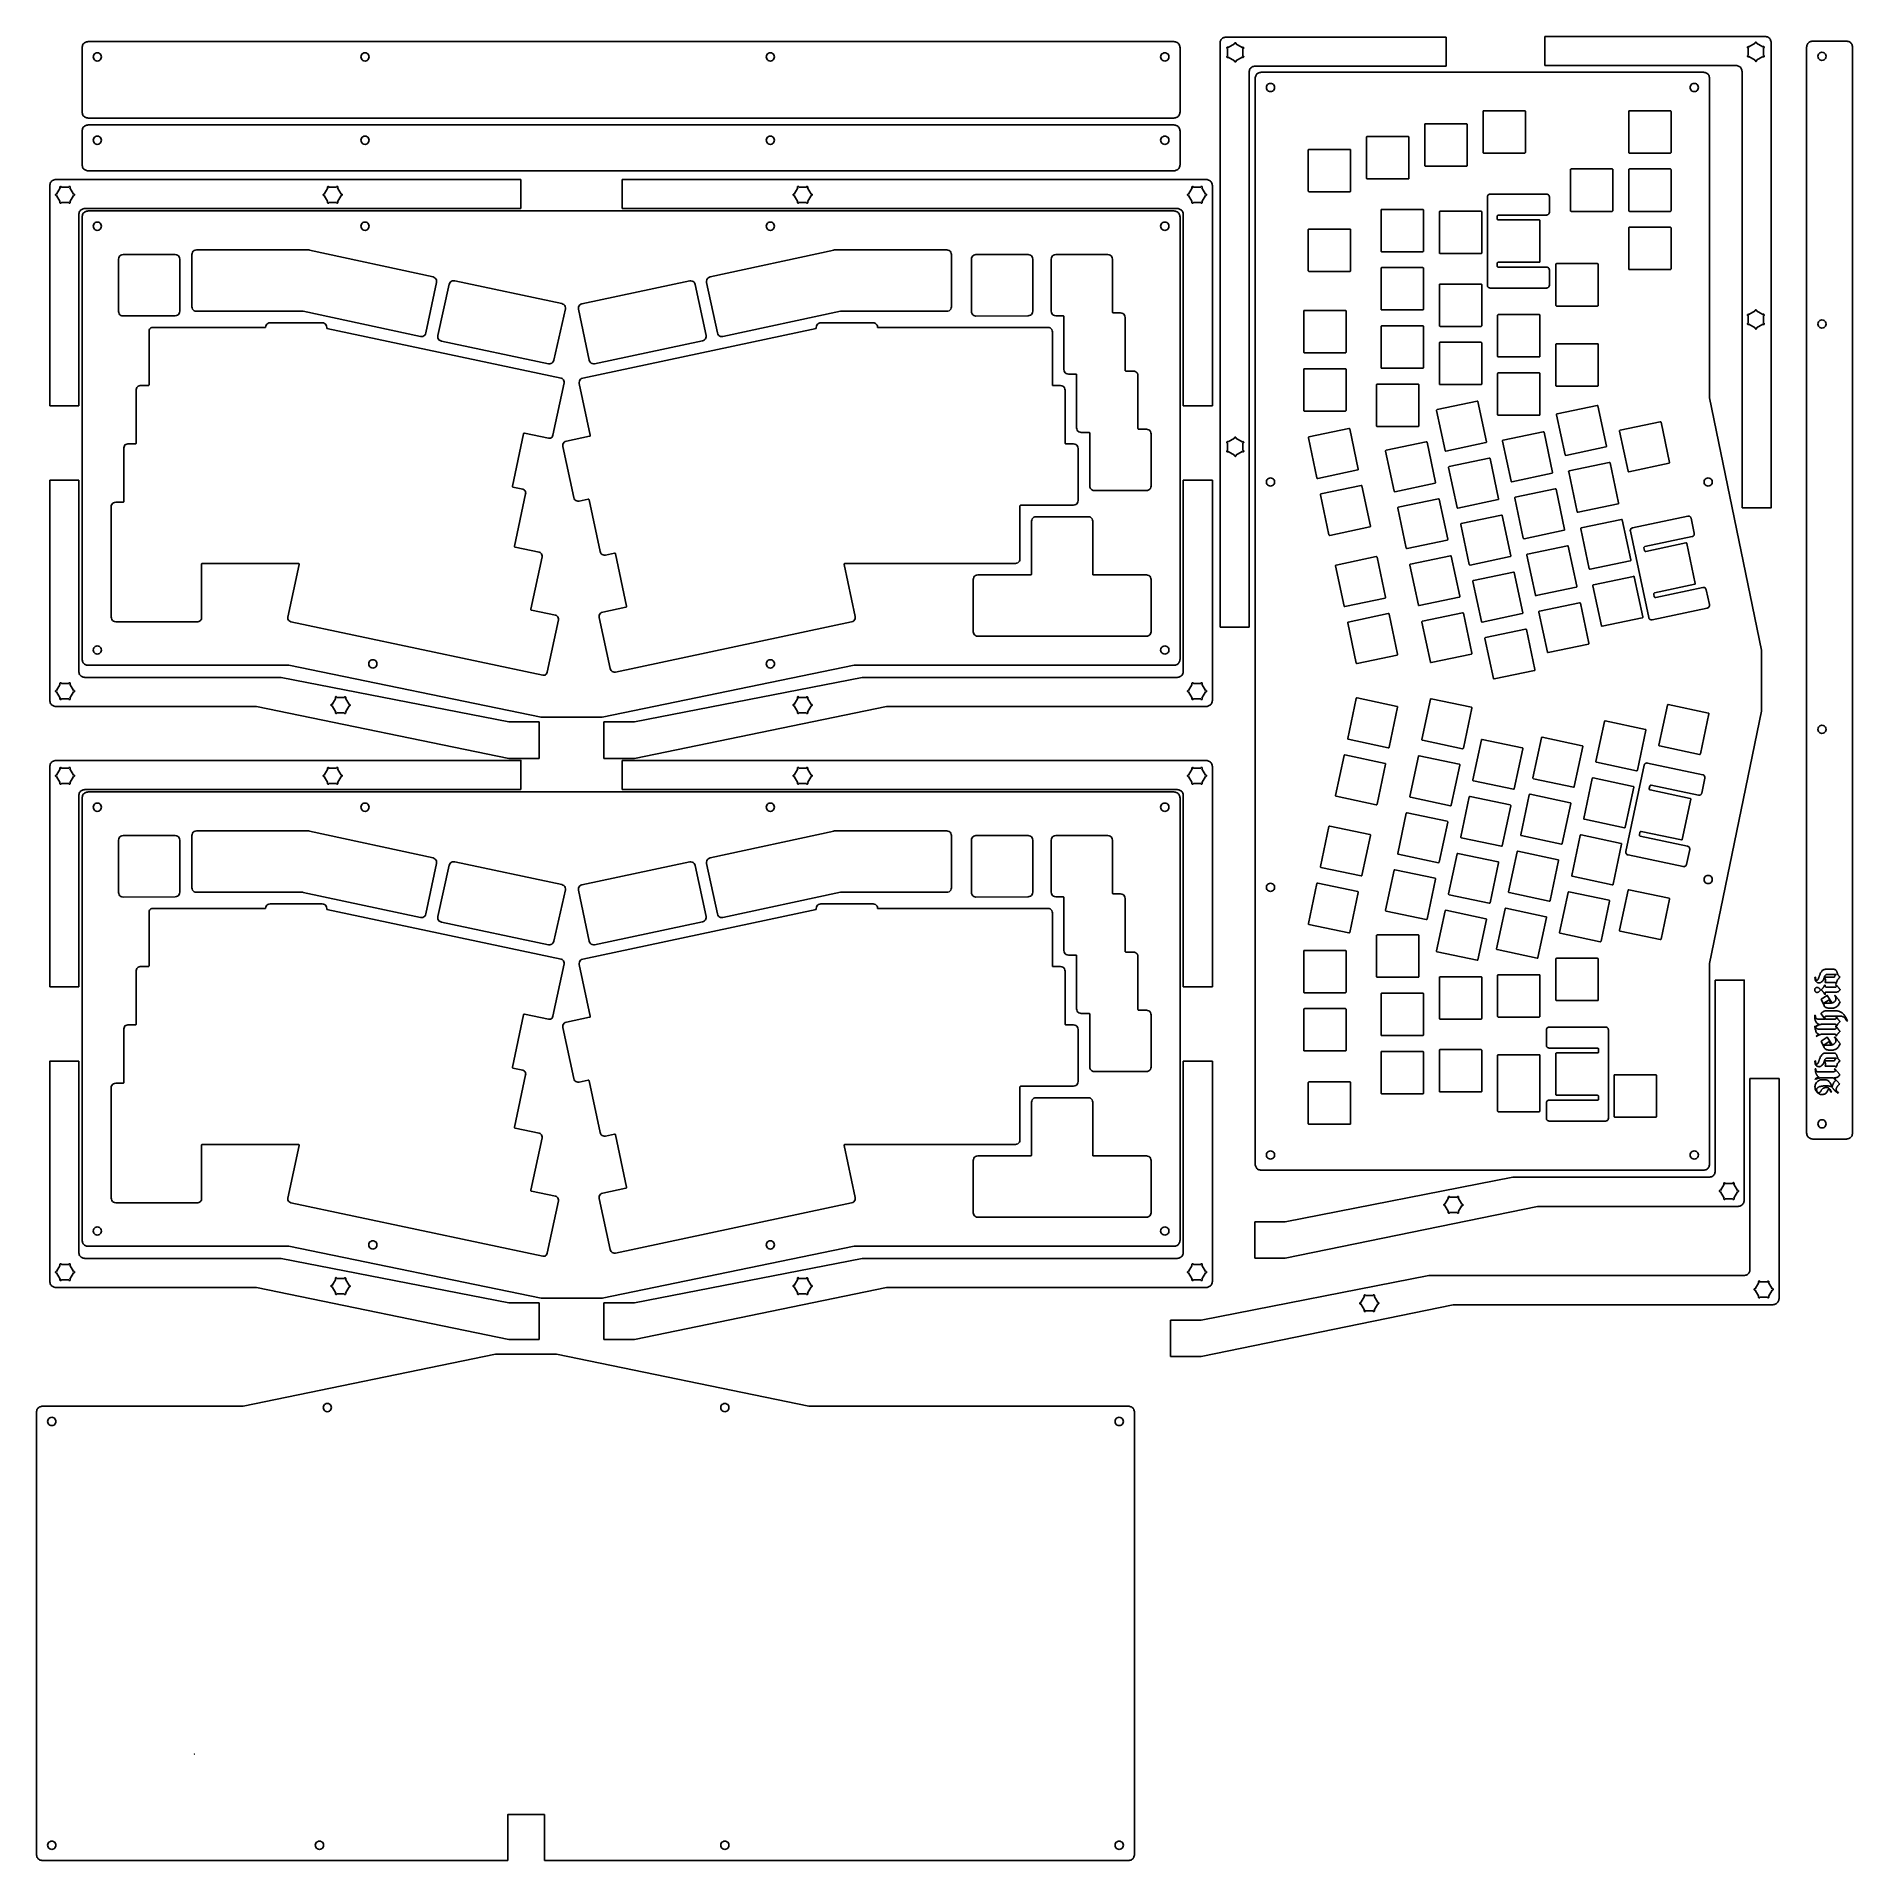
# Model space of a CAD drawing. Extents: x 0 to 594, y 2 to 599.
import ezdxf

# ---------------------------------------------------------------- set-up
doc = ezdxf.new("R2010")
doc.units = 0
doc.layers.add('area_engraving', color=7, linetype='CONTINUOUS')
doc.layers.add('cutting', color=7, linetype='CONTINUOUS')

msp = doc.modelspace()

# ---------------------------------------------------------------- linework, layer by layer
at = {"layer": 'area_engraving', "color": 7}
for points in [[(585.33547, 293.675095), (587.71743, 293.675095)], [(581.85862, 291.089939), (582.02796, 291.089939)], [(583.64226, 286.833856), (583.63097, 286.833859)], [(584.87275, 291.089947), (588.1691, 291.089947)], [(584.88403, 291.089947), (584.87275, 291.089947)], [(584.8839, 290.920603), (584.87275, 290.920614)], [(584.97435, 288.436882), (585.14368, 288.436882)], [(587.99959, 289.407892), (585.1435, 289.407892)], [(585.68546, 287.804701), (588.24803, 287.804701)], [(588.80128, 291.981769), (585.85488, 291.981769)], [(588.80108, 289.04665), (588.60917, 289.04665)], [(588.62061, 288.515901), (588.69961, 288.696523)], [(583.9019, 283.889929), (585.85488, 285.131706), (587.4579, 282.648151)], [(584.79373, 281.846631), (583.90191, 283.88992), (583.9019, 283.889929)], [(585.23399, 285.50177), (585.05337, 285.41146)], [(585.24539, 285.501767), (585.23399, 285.50177)], [(588.62063, 286.212961), (585.4936, 286.212961)], [(588.1804, 285.131708), (588.33844, 285.222018)], [(581.77953, 278.65083), (581.93757, 278.65083)], [(581.77959, 275.09465), (581.93763, 275.09465)], [(582.40036, 275.004519), (582.20845, 275.094829)], [(582.7504, 277.397764), (585.14365, 277.397764), (585.14368, 277.397759)], [(585.14368, 277.397759), (583.81159, 279.271714)], [(588.34962, 275.715726), (584.16145, 275.715726)], [(585.4145, 277.397762), (588.33832, 277.397762)], [(585.59521, 280.073224), (588.9593, 280.073224)], [(589.60277, 278.379894), (585.76455, 278.379894)], [(588.62062, 275.094647), (588.78995, 275.094647)], [(588.97047, 275.18514), (588.78985, 275.18514)], [(588.80114, 278.02994), (588.95918, 278.02994)], [(592.42499, 276.776869), (592.25566, 276.686559)], [(582.40044, 271.719261), (582.20853, 271.809571)], [(583.11168, 274.112517), (588.1691, 274.112517)], [(583.20201, 272.430464), (583.1907, 272.430472)], [(583.9019, 270.197742), (585.85488, 271.43952), (587.4579, 268.955964)], [(584.79373, 268.154454), (583.90191, 270.197743), (583.9019, 270.197742)], [(588.09007, 272.430461), (583.98091, 272.430461)], [(588.1804, 271.439522), (588.33844, 271.529832)], [(588.89159, 271.899887), (588.69968, 271.899887)], [(581.85862, 263.705559), (582.02796, 263.705559)], [(584.87275, 263.705572), (588.1691, 263.705572)], [(584.88403, 263.705572), (584.87275, 263.705572)], [(584.8839, 263.536226), (584.87275, 263.536239)], [(585.33547, 266.290717), (587.71743, 266.290717)], [(588.80128, 264.597395), (585.85488, 264.597395)], [(582.03925, 257.667591), (581.93765, 257.848213)], [(581.94889, 261.133294), (582.11823, 261.133294)], [(582.93099, 260.151159), (587.53685, 260.151159)], [(583.20201, 258.378791), (583.1907, 258.378805)], [(588.62068, 257.306348), (587.80788, 258.198171), (584.16157, 258.198171)], [(587.99959, 262.023515), (585.1435, 262.023515)], [(588.09002, 258.198181), (589.9414, 256.154892)], [(588.25937, 260.952669), (588.33837, 261.133292), (589.9414, 259.270625)], [(588.80108, 261.662273), (588.60917, 261.662273)], [(587.19829, 253.490701), (587.00638, 253.490701)], [(589.51242, 253.400395), (589.41082, 253.219773)]]:
    msp.add_lwpolyline(points, dxfattribs=at)
for points in [[(584.69212, 282.55784), (587.18697, 282.55784), (586.47577, 283.709306)], [(584.69212, 268.865653), (587.18697, 268.865653), (586.47577, 270.01712)]]:
    msp.add_lwpolyline(points, close=True, dxfattribs=at)
for points, knots in [([(583.40507, 291.857584), (583.463769, 292.002926), (583.580565, 292.292117), (583.812032, 292.698242), (584.067448, 293.083334), (584.398887, 293.412032), (584.840067, 293.619432), (585.16479, 293.655918), (585.33547, 293.675095)], [0, 0, 0, 0, 0.469727, 0.934631, 1.399507, 1.85379, 2.316651, 2.829499, 2.829499, 2.829499, 2.829499]), ([(587.71743, 293.675095), (587.727052, 293.675095), (587.745452, 293.675095), (587.771786, 293.675095), (587.796026, 293.675095), (587.819011, 293.675097), (587.841578, 293.675087), (587.982102, 293.675317), (588.214658, 293.659795), (588.516822, 293.570542), (588.721326, 293.389946), (588.849085, 293.17042), (588.969235, 292.937607), (589.029649, 292.76865), (589.06075, 292.681673)], [0, 0, 0, 0, 0.028867, 0.0552, 0.079, 0.101589, 0.124156, 0.1467, 0.523159, 0.821859, 1.071785, 1.319509, 1.58035, 1.857088, 1.857088, 1.857088, 1.857088]), ([(589.06075, 292.681673), (589.068572, 292.653622), (589.084494, 292.596523), (589.111192, 292.510078), (589.138393, 292.422937), (589.171434, 292.336959), (589.205024, 292.250294), (589.254055, 292.131843), (589.316252, 291.979211), (589.416242, 291.802395), (589.53175, 291.629717), (589.66983, 291.464508), (589.837179, 291.312952), (589.965201, 291.225558), (590.03157, 291.180251)], [0, 0, 0, 0, 0.087357, 0.177822, 0.271427, 0.361118, 0.454056, 0.550264, 0.745766, 0.947882, 1.158358, 1.368425, 1.592186, 1.833069, 1.833069, 1.833069, 1.833069]), ([(581.98279, 286.348436), (581.941652, 286.408152), (581.856348, 286.531982), (581.793013, 286.763405), (581.772348, 287.001599), (581.793021, 287.228007), (581.867154, 287.422027), (581.959889, 287.512149), (582.00537, 287.556348)], [0, 0, 0, 0, 0.216199, 0.448316, 0.70894, 0.931122, 1.126796, 1.315129, 1.315129, 1.315129, 1.315129]), ([(583.50679, 289.272436), (583.486732, 289.267366), (583.446615, 289.257225), (583.386265, 289.242958), (583.327091, 289.225065), (583.265977, 289.221076), (583.205829, 289.21672), (583.054078, 289.213649), (582.808777, 289.247282), (582.495503, 289.403975), (582.224143, 289.653105), (582.006275, 289.98729), (581.877715, 290.403763), (581.847002, 290.711978), (581.847328, 290.88465), (581.847317, 290.903465), (581.847326, 290.92228), (581.847292, 290.941095), (581.847406, 290.959908), (581.847053, 290.976655), (581.848249, 290.992278), (581.851568, 291.007664), (581.861387, 291.023707), (581.857784, 291.044962), (581.858829, 291.067317), (581.85869, 291.082399), (581.85862, 291.089939)], [0, 0, 0, 0, 0.062056, 0.124116, 0.18618, 0.246708, 0.307032, 0.367256, 0.701992, 1.036899, 1.401909, 1.795394, 2.219024, 2.696922, 2.718245, 2.73706, 2.753366, 2.774689, 2.793504, 2.80981, 2.824914, 2.84043, 2.856738, 2.879316, 2.901894, 2.924471, 2.924471, 2.924471, 2.924471]), ([(583.63097, 286.833859), (583.569722, 286.754898), (583.454055, 286.605781), (583.261128, 286.418481), (583.06543, 286.279867), (582.873669, 286.18513), (582.691075, 286.125471), (582.501899, 286.103888), (582.310873, 286.127342), (582.123061, 286.207477), (582.02997, 286.301025), (581.98279, 286.348436)], [0, 0, 0, 0, 0.299533, 0.56567, 0.803354, 1.015955, 1.205189, 1.376808, 1.582954, 1.776665, 1.975726, 1.975726, 1.975726, 1.975726]), ([(582.00537, 287.556348), (582.054314, 287.595073), (582.151197, 287.671727), (582.327021, 287.738462), (582.465422, 287.761693), (582.558585, 287.758653), (582.603813, 287.754992), (582.648514, 287.748533), (582.691928, 287.740948), (582.733281, 287.733289), (582.82065, 287.717956), (582.948415, 287.657502), (583.117002, 287.557456), (583.217568, 287.467518), (583.26972, 287.420878)], [0, 0, 0, 0, 0.186203, 0.36858, 0.5575, 0.602657, 0.647967, 0.693567, 0.738095, 0.780167, 0.819788, 1.003799, 1.198057, 1.407316, 1.407316, 1.407316, 1.407316]), ([(582.02796, 291.089939), (582.032073, 290.981082), (582.03945, 290.785847), (582.077126, 290.527107), (582.1392, 290.333458), (582.221258, 290.199683), (582.313717, 290.112446), (582.395454, 290.084262), (582.445702, 290.08515), (582.468033, 290.086016), (582.489873, 290.08242), (582.507573, 290.09382), (582.52654, 290.100644), (582.566303, 290.113303), (582.618924, 290.153848), (582.690886, 290.209231), (582.764586, 290.275603), (582.828363, 290.359292), (582.885561, 290.453815), (582.923116, 290.541005), (582.953637, 290.612018), (582.975969, 290.664797), (583.000527, 290.719611), (583.021447, 290.779654), (583.044415, 290.843475), (583.074888, 290.936204), (583.120366, 291.056033), (583.172357, 291.206805), (583.225956, 291.363989), (583.278783, 291.527312), (583.33921, 291.692896), (583.383043, 291.802504), (583.40507, 291.857584)], [0, 0, 0, 0, 0.326666, 0.585873, 0.782223, 0.932203, 1.052207, 1.157341, 1.17993, 1.202497, 1.225041, 1.243005, 1.263255, 1.285835, 1.367607, 1.458699, 1.559873, 1.663505, 1.773214, 1.89052, 1.94784, 2.005151, 2.062454, 2.127935, 2.195769, 2.265967, 2.420709, 2.580181, 2.7444, 2.918924, 3.095101, 3.273059, 3.273059, 3.273059, 3.273059]), ([(583.26972, 287.420878), (583.320642, 287.36903), (583.425816, 287.261941), (583.550016, 287.061387), (583.610659, 286.911803), (583.64226, 286.833856)], [0, 0, 0, 0, 0.21752, 0.449272, 0.701442, 0.701442, 0.701442, 0.701442]), ([(584.27443, 289.791725), (584.193136, 289.711455), (584.038534, 289.558799), (583.780214, 289.378536), (583.595371, 289.306809), (583.50679, 289.272436)], [0, 0, 0, 0, 0.342582, 0.651511, 0.935784, 0.935784, 0.935784, 0.935784]), ([(583.82288, 287.014482), (583.895852, 287.074362), (584.044308, 287.196182), (584.258833, 287.396292), (584.396372, 287.539786), (584.46635, 287.612793)], [0, 0, 0, 0, 0.283139, 0.576023, 0.879377, 0.879377, 0.879377, 0.879377]), ([(584.3083, 286.517771), (584.257488, 286.576856), (584.156353, 286.694458), (583.994306, 286.860411), (583.879891, 286.963243), (583.82288, 287.014482)], [0, 0, 0, 0, 0.233752, 0.465258, 0.695181, 0.695181, 0.695181, 0.695181]), ([(584.87275, 290.920614), (584.818865, 290.770486), (584.717016, 290.48673), (584.520513, 290.102925), (584.353364, 289.891545), (584.27443, 289.791725)], [0, 0, 0, 0, 0.478463, 0.904345, 1.285415, 1.285415, 1.285415, 1.285415]), ([(585.05337, 285.41146), (585.04023, 285.442097), (585.013375, 285.504709), (584.967468, 285.598449), (584.918804, 285.696779), (584.856014, 285.791819), (584.792579, 285.889969), (584.706973, 286.016304), (584.594532, 286.167823), (584.455709, 286.345167), (584.357639, 286.459999), (584.3083, 286.517771)], [0, 0, 0, 0, 0.099986, 0.204337, 0.313164, 0.428701, 0.545596, 0.663884, 0.886412, 1.111499, 1.339393, 1.339393, 1.339393, 1.339393]), ([(584.46635, 287.612793), (584.532156, 287.693802), (584.665835, 287.858362), (584.835444, 288.135639), (584.927427, 288.335121), (584.97435, 288.436882)], [0, 0, 0, 0, 0.312872, 0.635567, 0.971598, 0.971598, 0.971598, 0.971598]), ([(585.1887, 290.593226), (585.166822, 290.643653), (585.125097, 290.739827), (585.018951, 290.857084), (584.928771, 290.899498), (584.8839, 290.920603)], [0, 0, 0, 0, 0.164357, 0.313458, 0.461121, 0.461121, 0.461121, 0.461121]), ([(585.85488, 291.981769), (585.783707, 291.9781), (585.647336, 291.97107), (585.455882, 291.90531), (585.298691, 291.795235), (585.171224, 291.662993), (585.062986, 291.523714), (585.001815, 291.407335), (584.963688, 291.325556), (584.944155, 291.276773), (584.931773, 291.226051), (584.90806, 291.181362), (584.893335, 291.13573), (584.887102, 291.105062), (584.88403, 291.089947)], [0, 0, 0, 0, 0.213052, 0.40822, 0.597827, 0.7832, 0.957803, 1.12508, 1.176158, 1.228565, 1.282503, 1.331926, 1.379529, 1.425788, 1.425788, 1.425788, 1.425788]), ([(585.1435, 289.407892), (585.155712, 289.436971), (585.181144, 289.497528), (585.210469, 289.595981), (585.235324, 289.702768), (585.254, 289.815878), (585.265268, 289.93279), (585.269604, 290.075247), (585.261953, 290.239448), (585.237075, 290.421453), (585.204632, 290.536652), (585.1887, 290.593226)], [0, 0, 0, 0, 0.094558, 0.196921, 0.307674, 0.423361, 0.540558, 0.659779, 0.850638, 1.033169, 1.209312, 1.209312, 1.209312, 1.209312]), ([(585.14368, 288.436882), (585.14368, 288.429356), (585.14368, 288.414304), (585.14368, 288.391727), (585.14368, 288.369568), (585.14368, 288.348663), (585.143681, 288.329844), (585.143663, 288.271659), (585.144305, 288.177592), (585.187226, 288.054813), (585.262563, 287.95873), (585.36038, 287.895373), (585.461559, 287.840983), (585.543349, 287.829238), (585.589282, 287.808847), (585.608463, 287.805437), (585.627386, 287.804549), (585.646201, 287.804743), (585.665001, 287.804688), (585.678364, 287.804697), (585.68546, 287.804701)], [0, 0, 0, 0, 0.022579, 0.045156, 0.06773, 0.089056, 0.107872, 0.12418, 0.263686, 0.387464, 0.507162, 0.622352, 0.735116, 0.84866, 0.866136, 0.885309, 0.906635, 0.922946, 0.941746, 0.963035, 0.963035, 0.963035, 0.963035]), ([(588.60917, 289.04665), (588.609274, 289.089159), (588.609463, 289.166072), (588.567522, 289.271287), (588.48534, 289.334383), (588.390393, 289.369818), (588.288151, 289.396161), (588.206837, 289.408663), (588.150072, 289.407795), (588.119976, 289.407918), (588.089875, 289.407885), (588.059775, 289.407894), (588.029675, 289.407892), (588.009616, 289.407892), (587.99959, 289.407892)], [0, 0, 0, 0, 0.12699, 0.229768, 0.325972, 0.427766, 0.532725, 0.642718, 0.67284, 0.70294, 0.733018, 0.76314, 0.79324, 0.823318, 0.823318, 0.823318, 0.823318]), ([(588.1691, 291.089947), (588.18021, 291.133745), (588.201981, 291.219575), (588.2515, 291.340908), (588.313377, 291.450983), (588.382647, 291.550436), (588.453875, 291.641312), (588.52101, 291.713872), (588.58042, 291.77116), (588.628798, 291.816951), (588.678237, 291.856713), (588.719908, 291.900923), (588.7616, 291.941994), (588.788331, 291.968789), (588.80128, 291.981769)], [0, 0, 0, 0, 0.135431, 0.265404, 0.391734, 0.513507, 0.628693, 0.737877, 0.809717, 0.876289, 0.937653, 0.999729, 1.058267, 1.113269, 1.113269, 1.113269, 1.113269]), ([(588.24803, 287.804701), (588.304687, 287.806546), (588.411624, 287.810028), (588.560882, 287.844222), (588.684823, 287.897439), (588.776408, 287.971333), (588.834534, 288.058089), (588.849877, 288.143443), (588.841908, 288.216112), (588.822461, 288.277328), (588.790269, 288.338125), (588.745524, 288.398531), (588.688595, 288.459048), (588.644044, 288.496304), (588.62061, 288.515901)], [0, 0, 0, 0, 0.169713, 0.320326, 0.456729, 0.570753, 0.668879, 0.763345, 0.823877, 0.886952, 0.954825, 1.029326, 1.111853, 1.203432, 1.203432, 1.203432, 1.203432]), ([(590.03174, 287.014472), (589.963888, 286.908601), (589.839499, 286.714515), (589.616343, 286.482004), (589.374489, 286.34047), (589.127367, 286.269312), (588.877616, 286.220996), (588.707004, 286.215661), (588.62063, 286.212961)], [0, 0, 0, 0, 0.376819, 0.690797, 0.956698, 1.206616, 1.459041, 1.717868, 1.717868, 1.717868, 1.717868]), ([(588.69961, 288.696523), (588.76169, 288.620667), (588.879003, 288.477321), (589.04801, 288.27754), (589.202778, 288.103439), (589.343893, 287.945798), (589.472265, 287.79555), (589.576129, 287.664509), (589.665479, 287.557058), (589.736907, 287.466662), (589.805099, 287.376884), (589.872998, 287.287024), (589.937563, 287.1915), (589.961543, 287.109045), (589.994738, 287.073106), (590.002395, 287.061784), (590.007546, 287.048912), (590.017528, 287.039368), (590.024706, 287.027715), (590.029284, 287.019097), (590.03174, 287.014472)], [0, 0, 0, 0, 0.294062, 0.55569, 0.78496, 0.992875, 1.190421, 1.377696, 1.494456, 1.609643, 1.723289, 1.832666, 1.947544, 2.068714, 2.080284, 2.093856, 2.109578, 2.121148, 2.13472, 2.150441, 2.150441, 2.150441, 2.150441]), ([(589.25263, 290.209406), (589.184733, 290.084048), (589.050795, 289.83676), (588.898257, 289.44652), (588.833292, 289.179198), (588.80108, 289.04665)], [0, 0, 0, 0, 0.427472, 0.843257, 1.252176, 1.252176, 1.252176, 1.252176]), ([(590.03157, 291.180251), (589.933546, 291.087954), (589.734744, 290.900769), (589.474048, 290.573531), (589.327393, 290.332355), (589.25263, 290.209406)], [0, 0, 0, 0, 0.403568, 0.818469, 1.249936, 1.249936, 1.249936, 1.249936]), ([(585.5388, 281.14672), (585.430993, 281.197238), (585.219936, 281.296138), (584.959426, 281.539955), (584.849465, 281.743476), (584.79373, 281.846631)], [0, 0, 0, 0, 0.355786, 0.696538, 1.046761, 1.046761, 1.046761, 1.046761]), ([(585.4936, 286.212961), (585.450945, 286.211523), (585.374588, 286.20895), (585.271506, 286.186123), (585.2019, 286.137326), (585.148226, 286.089181), (585.116026, 286.029474), (585.108576, 285.975689), (585.110777, 285.932326), (585.114643, 285.898404), (585.120284, 285.864428), (585.128865, 285.83085), (585.1372, 285.797267), (585.139853, 285.766823), (585.151923, 285.744547), (585.159279, 285.725653), (585.165118, 285.70616), (585.174463, 285.688098), (585.181751, 285.669149), (585.189124, 285.647617), (585.197883, 285.623598), (585.208925, 285.597113), (585.222753, 285.572421), (585.230131, 285.54684), (585.237904, 285.524362), (585.242895, 285.509298), (585.24539, 285.501767)], [0, 0, 0, 0, 0.128238, 0.229558, 0.310276, 0.380345, 0.444314, 0.509068, 0.540453, 0.574528, 0.61144, 0.643687, 0.678382, 0.715531, 0.733494, 0.75376, 0.776371, 0.794335, 0.814604, 0.837221, 0.862623, 0.891285, 0.923267, 0.94707, 0.97087, 0.994668, 0.994668, 0.994668, 0.994668]), ([(586.61124, 280.932231), (586.487618, 280.940904), (586.242706, 280.958087), (585.882367, 281.029657), (585.653031, 281.107799), (585.5388, 281.14672)], [0, 0, 0, 0, 0.371569, 0.736128, 1.097916, 1.097916, 1.097916, 1.097916]), ([(588.09009, 281.033841), (588.065055, 281.026523), (588.015192, 281.011946), (587.939764, 280.993897), (587.86512, 280.975137), (587.788959, 280.970437), (587.713802, 280.96233), (587.625724, 280.952891), (587.523533, 280.947523), (587.406911, 280.93964), (587.287783, 280.93197), (587.166131, 280.925436), (587.041919, 280.921736), (586.941133, 280.920872), (586.865457, 280.920939), (586.81654, 280.920989), (586.7672, 280.920753), (586.716558, 280.921756), (586.663797, 280.925457), (586.628786, 280.929969), (586.61124, 280.932231)], [0, 0, 0, 0, 0.078223, 0.1558, 0.232806, 0.308442, 0.384077, 0.459713, 0.574102, 0.690994, 0.81039, 0.932221, 1.056458, 1.183155, 1.234572, 1.283489, 1.329905, 1.382592, 1.43541, 1.488476, 1.488476, 1.488476, 1.488476]), ([(587.4579, 282.648151), (587.587164, 282.694208), (587.827829, 282.779957), (588.140451, 282.960529), (588.374357, 283.17545), (588.535684, 283.40961), (588.648903, 283.650233), (588.675397, 283.81863), (588.68839, 283.901217)], [0, 0, 0, 0, 0.411114, 0.765412, 1.075168, 1.355286, 1.614712, 1.864398, 1.864398, 1.864398, 1.864398]), ([(589.18511, 281.632152), (589.068403, 281.539743), (588.842927, 281.361209), (588.474048, 281.155598), (588.215868, 281.073727), (588.09009, 281.033841)], [0, 0, 0, 0, 0.446289, 0.862227, 1.257354, 1.257354, 1.257354, 1.257354]), ([(588.56422, 284.634997), (588.529877, 284.697856), (588.462065, 284.821975), (588.332943, 284.989798), (588.23111, 285.084533), (588.1804, 285.131708)], [0, 0, 0, 0, 0.214704, 0.423946, 0.631498, 0.631498, 0.631498, 0.631498]), ([(588.33844, 285.222018), (588.375428, 285.182055), (588.448646, 285.102949), (588.553976, 284.982435), (588.654768, 284.861232), (588.752936, 284.73872), (588.850827, 284.614577), (588.978732, 284.448868), (589.134122, 284.241991), (589.318746, 283.997578), (589.440617, 283.835189), (589.5012, 283.754463)], [0, 0, 0, 0, 0.163353, 0.323356, 0.4801, 0.636227, 0.794316, 0.954382, 1.264204, 1.570511, 1.873304, 1.873304, 1.873304, 1.873304]), ([(588.68839, 283.901217), (588.690604, 283.90829), (588.694729, 283.921468), (588.698719, 283.940368), (588.700037, 283.959741), (588.699589, 283.980245), (588.699702, 284.002822), (588.699854, 284.087457), (588.689613, 284.234034), (588.645108, 284.440049), (588.591346, 284.56962), (588.56422, 284.634997)], [0, 0, 0, 0, 0.02223, 0.04142, 0.057776, 0.080355, 0.102932, 0.125506, 0.334267, 0.542424, 0.754416, 0.754416, 0.754416, 0.754416]), ([(590.03178, 283.088418), (589.959522, 282.885121), (589.824586, 282.505479), (589.54716, 282.002971), (589.300524, 281.750361), (589.18511, 281.632152)], [0, 0, 0, 0, 0.64732, 1.208822, 1.702678, 1.702678, 1.702678, 1.702678]), ([(589.5012, 283.754463), (589.560847, 283.677838), (589.678614, 283.526551), (589.855432, 283.304481), (589.97352, 283.159799), (590.03178, 283.088418)], [0, 0, 0, 0, 0.29131, 0.575159, 0.851573, 0.851573, 0.851573, 0.851573]), ([(581.77953, 277.826742), (581.774999, 277.871451), (581.766034, 277.959914), (581.758754, 278.09173), (581.75625, 278.205546), (581.757873, 278.300486), (581.760713, 278.375856), (581.770077, 278.44828), (581.76847, 278.518774), (581.772617, 278.586565), (581.777283, 278.62994), (581.77953, 278.65083)], [0, 0, 0, 0, 0.134798, 0.266717, 0.395937, 0.476223, 0.551576, 0.622098, 0.694859, 0.762697, 0.825727, 0.825727, 0.825727, 0.825727]), ([(583.20189, 275.715719), (583.072387, 275.758831), (582.821903, 275.842217), (582.498083, 276.068948), (582.254483, 276.364897), (582.071603, 276.696834), (581.925687, 277.044892), (581.849045, 277.33348), (581.808668, 277.549385), (581.789355, 277.688776), (581.782779, 277.78112), (581.77953, 277.826742)], [0, 0, 0, 0, 0.407863, 0.788891, 1.167116, 1.547976, 1.922538, 2.296797, 2.440965, 2.581458, 2.718641, 2.718641, 2.718641, 2.718641]), ([(582.15212, 273.390028), (582.099316, 273.567965), (581.991344, 273.931809), (581.868262, 274.50161), (581.80959, 274.894012), (581.77959, 275.09465)], [0, 0, 0, 0, 0.556683, 1.138301, 1.746834, 1.746834, 1.746834, 1.746834]), ([(581.93757, 278.65083), (581.940124, 278.633273), (581.945233, 278.59816), (581.952119, 278.545427), (581.962156, 278.4927), (581.960383, 278.437915), (581.965085, 278.381481), (581.977002, 278.266327), (582.010902, 278.096167), (582.087984, 277.880218), (582.186127, 277.679807), (582.32889, 277.513478), (582.527346, 277.412528), (582.673569, 277.40285), (582.7504, 277.397764)], [0, 0, 0, 0, 0.053216, 0.106434, 0.159652, 0.213601, 0.270171, 0.329458, 0.560941, 0.788251, 1.016022, 1.22738, 1.434376, 1.663561, 1.663561, 1.663561, 1.663561]), ([(581.93763, 275.09465), (581.97115, 274.963936), (582.03076, 274.731477), (582.179816, 274.437387), (582.388398, 274.261128), (582.617283, 274.176919), (582.856753, 274.121206), (583.024769, 274.115479), (583.11168, 274.112517)], [0, 0, 0, 0, 0.40476, 0.719817, 0.970839, 1.202604, 1.445453, 1.705691, 1.705691, 1.705691, 1.705691]), ([(582.20845, 275.094829), (582.218091, 275.101919), (582.236425, 275.115404), (582.262226, 275.134868), (582.286779, 275.148658), (582.30297, 275.168095), (582.318272, 275.1867), (582.327731, 275.200529), (582.33265, 275.207719)], [0, 0, 0, 0, 0.03589, 0.068255, 0.097106, 0.119308, 0.14341, 0.169517, 0.169517, 0.169517, 0.169517]), ([(582.33265, 275.207719), (582.384361, 275.250651), (582.484552, 275.33383), (582.639234, 275.443257), (582.790643, 275.534625), (582.935768, 275.609173), (583.070999, 275.67087), (583.15983, 275.701307), (583.20189, 275.715719)], [0, 0, 0, 0, 0.201573, 0.390546, 0.567801, 0.731614, 0.879858, 1.013169, 1.013169, 1.013169, 1.013169]), ([(583.42767, 275.580256), (583.360532, 275.556733), (583.226572, 275.509797), (583.030231, 275.426489), (582.845767, 275.3352), (582.669212, 275.243766), (582.551686, 275.137121), (582.420724, 275.085485), (582.423145, 275.030716), (582.422375, 275.023854), (582.425128, 275.013835), (582.414387, 275.015574), (582.40747, 275.010632), (582.402847, 275.006657), (582.40036, 275.004519)], [0, 0, 0, 0, 0.21347, 0.425936, 0.637985, 0.83573, 1.005898, 1.1506, 1.158127, 1.165653, 1.17318, 1.180817, 1.189238, 1.199041, 1.199041, 1.199041, 1.199041]), ([(584.16145, 275.715726), (584.127126, 275.714622), (584.05484, 275.712297), (583.941555, 275.696688), (583.820987, 275.669092), (583.692207, 275.646427), (583.560515, 275.615812), (583.472342, 275.592212), (583.42767, 275.580256)], [0, 0, 0, 0, 0.102979, 0.216868, 0.342326, 0.473934, 0.609033, 0.747764, 0.747764, 0.747764, 0.747764]), ([(583.81159, 279.271714), (583.827085, 279.284642), (583.858983, 279.311255), (583.907601, 279.35298), (583.95855, 279.394249), (584.004681, 279.442008), (584.054057, 279.486694), (584.142166, 279.564991), (584.281155, 279.66659), (584.472851, 279.792034), (584.610409, 279.866017), (584.68083, 279.903892)], [0, 0, 0, 0, 0.060537, 0.124619, 0.192248, 0.256988, 0.323561, 0.392009, 0.610514, 0.839095, 1.078854, 1.078854, 1.078854, 1.078854]), ([(584.68083, 279.903892), (584.755415, 279.940204), (584.905688, 280.013365), (585.155273, 280.071786), (585.337013, 280.084784), (585.444725, 280.084515), (585.474825, 280.084432), (585.503262, 280.084818), (585.531772, 280.083503), (585.561916, 280.079517), (585.583531, 280.075431), (585.59521, 280.073224)], [0, 0, 0, 0, 0.24822, 0.500115, 0.763035, 0.793157, 0.823257, 0.853335, 0.878467, 0.908801, 0.944457, 0.944457, 0.944457, 0.944457]), ([(585.76455, 278.379894), (585.76162, 278.379894), (585.754924, 278.379894), (585.743624, 278.379894), (585.730232, 278.379893), (585.715583, 278.379898), (585.700517, 278.379879), (585.638793, 278.380177), (585.532491, 278.366942), (585.384875, 278.337486), (585.249045, 278.295437), (585.131152, 278.235503), (585.055178, 278.136343), (585.036871, 278.030591), (585.050236, 277.933037), (585.082184, 277.841848), (585.132577, 277.74354), (585.201608, 277.634845), (585.297326, 277.518554), (585.373305, 277.440229), (585.4145, 277.397762)], [0, 0, 0, 0, 0.008789, 0.020089, 0.0339, 0.048967, 0.064033, 0.0791, 0.234116, 0.383928, 0.530297, 0.660674, 0.773563, 0.891149, 0.97205, 1.067245, 1.179433, 1.302951, 1.452809, 1.630282, 1.630282, 1.630282, 1.630282]), ([(588.1691, 274.112517), (588.22148, 274.113695), (588.320926, 274.115933), (588.461081, 274.139656), (588.585362, 274.172519), (588.692338, 274.241449), (588.752277, 274.363554), (588.770872, 274.480621), (588.764266, 274.584051), (588.752622, 274.666979), (588.733631, 274.760048), (588.705764, 274.863146), (588.667904, 274.976159), (588.63691, 275.053826), (588.62062, 275.094647)], [0, 0, 0, 0, 0.156973, 0.298021, 0.425375, 0.541592, 0.666225, 0.820058, 0.892906, 0.976459, 1.07117, 1.177666, 1.296661, 1.428497, 1.428497, 1.428497, 1.428497]), ([(588.33832, 277.397762), (588.392895, 277.399672), (588.491973, 277.40314), (588.625435, 277.438842), (588.72462, 277.504171), (588.789283, 277.59149), (588.82794, 277.693007), (588.836298, 277.778887), (588.834188, 277.841866), (588.830467, 277.879597), (588.823926, 277.917166), (588.816153, 277.954668), (588.808687, 277.992312), (588.803656, 278.017397), (588.80114, 278.02994)], [0, 0, 0, 0, 0.163547, 0.29691, 0.408932, 0.512792, 0.617616, 0.731199, 0.768848, 0.806665, 0.844817, 0.883192, 0.921568, 0.959946, 0.959946, 0.959946, 0.959946]), ([(588.78985, 275.18514), (588.792099, 275.190098), (588.796487, 275.199772), (588.800326, 275.215049), (588.801387, 275.230703), (588.801074, 275.247443), (588.801175, 275.266261), (588.801145, 275.284659), (588.801151, 275.301802), (588.80115, 275.316851), (588.801151, 275.331902), (588.801148, 275.346953), (588.801159, 275.362009), (588.801049, 275.400879), (588.803641, 275.462776), (588.778527, 275.543942), (588.736134, 275.621952), (588.647163, 275.682703), (588.512641, 275.711031), (588.409084, 275.714014), (588.34962, 275.715726)], [0, 0, 0, 0, 0.01631, 0.031827, 0.046933, 0.063241, 0.082057, 0.103383, 0.118435, 0.133485, 0.148533, 0.163586, 0.17864, 0.193693, 0.280277, 0.362458, 0.4457, 0.541786, 0.674136, 0.852621, 0.852621, 0.852621, 0.852621]), ([(588.78995, 275.094647), (588.812754, 275.046669), (588.861614, 274.943872), (588.953271, 274.78617), (589.061573, 274.618495), (589.179715, 274.441559), (589.308419, 274.261431), (589.4253, 274.100584), (589.534578, 273.967481), (589.624654, 273.858159), (589.715074, 273.751624), (589.805174, 273.647301), (589.8962, 273.546379), (589.957388, 273.475465), (589.994106, 273.438946), (590.001642, 273.431415), (590.009147, 273.423889), (590.016791, 273.416363), (590.02391, 273.408834), (590.048365, 273.388585), (589.973564, 273.354578), (589.944032, 273.305997), (589.897026, 273.254319), (589.84904, 273.207566), (589.800207, 273.158267), (589.704964, 273.064141), (589.572348, 272.917969), (589.401992, 272.723032), (589.294963, 272.588109), (589.24155, 272.520775)], [0, 0, 0, 0, 0.159311, 0.341338, 0.546635, 0.758153, 0.979499, 1.210799, 1.354388, 1.496036, 1.635763, 1.773585, 1.909521, 2.04359, 2.054239, 2.064888, 2.075537, 2.086186, 2.096835, 2.107484, 2.172226, 2.2388, 2.307251, 2.372872, 2.442052, 2.51479, 2.774849, 3.033619, 3.291413, 3.291413, 3.291413, 3.291413]), ([(588.95918, 278.02994), (588.992846, 277.967287), (589.06063, 277.841138), (589.174449, 277.65704), (589.294479, 277.477353), (589.424225, 277.30872), (589.552127, 277.146885), (589.656774, 277.018217), (589.742037, 276.923769), (589.801788, 276.855646), (589.861933, 276.790484), (589.914749, 276.722616), (589.971546, 276.662406), (590.011747, 276.625696), (590.03163, 276.60754)], [0, 0, 0, 0, 0.213328, 0.429527, 0.649048, 0.86128, 1.067557, 1.267985, 1.358606, 1.449229, 1.539856, 1.624487, 1.707016, 1.787781, 1.787781, 1.787781, 1.787781]), ([(588.9593, 280.073224), (589.034388, 280.068266), (589.210507, 280.056638), (589.507358, 279.987266), (589.874332, 279.897672), (590.289324, 279.714582), (590.717141, 279.402448), (590.983155, 279.134272), (591.12677, 278.989491)], [0, 0, 0, 0, 0.225423, 0.528735, 0.912126, 1.358002, 1.878991, 2.490276, 2.490276, 2.490276, 2.490276]), ([(589.44461, 275.952784), (589.38606, 275.86974), (589.269736, 275.704749), (589.111264, 275.44851), (589.017231, 275.272612), (588.97047, 275.18514)], [0, 0, 0, 0, 0.304789, 0.605545, 0.90306, 0.90306, 0.90306, 0.90306]), ([(590.03163, 276.60754), (589.961916, 276.544325), (589.819786, 276.415444), (589.623904, 276.195586), (589.505229, 276.034875), (589.44461, 275.952784)], [0, 0, 0, 0, 0.282186, 0.575311, 0.881374, 0.881374, 0.881374, 0.881374]), ([(590.24624, 278.357314), (590.181033, 278.3618), (590.055706, 278.370421), (589.875025, 278.377978), (589.754545, 278.379931), (589.689303, 278.379892), (589.674237, 278.379895), (589.657081, 278.379894), (589.638681, 278.379894), (589.619881, 278.379894), (589.608192, 278.379894), (589.60277, 278.379894)], [0, 0, 0, 0, 0.196076, 0.376856, 0.542447, 0.557514, 0.572581, 0.587647, 0.608981, 0.627781, 0.644047, 0.644047, 0.644047, 0.644047]), ([(592.25566, 276.686559), (592.199873, 276.832977), (592.0954, 277.107172), (591.888766, 277.467701), (591.649707, 277.747269), (591.393903, 277.957217), (591.137265, 278.123472), (590.889208, 278.230076), (590.661109, 278.299561), (590.453173, 278.342936), (590.314581, 278.352566), (590.24624, 278.357314)], [0, 0, 0, 0, 0.469601, 0.879419, 1.239679, 1.566497, 1.869245, 2.154019, 2.373042, 2.584104, 2.789422, 2.789422, 2.789422, 2.789422]), ([(591.12677, 278.989491), (591.202887, 278.901468), (591.361251, 278.718335), (591.582479, 278.411667), (591.720953, 278.190078), (591.79281, 278.075091)], [0, 0, 0, 0, 0.348986, 0.726071, 1.132813, 1.132813, 1.132813, 1.132813]), ([(591.79281, 278.075091), (591.868176, 277.94771), (592.025267, 277.682201), (592.234534, 277.247354), (592.359865, 276.937747), (592.42499, 276.776869)], [0, 0, 0, 0, 0.443869, 0.925191, 1.44583, 1.44583, 1.44583, 1.44583]), ([(583.1907, 272.430472), (583.029556, 272.483068), (582.71787, 272.5848), (582.341311, 272.932069), (582.216474, 273.234252), (582.15212, 273.390028)], [0, 0, 0, 0, 0.504531, 0.975864, 1.477357, 1.477357, 1.477357, 1.477357]), ([(582.20853, 271.809571), (582.213177, 271.812001), (582.221837, 271.816527), (582.233279, 271.823994), (582.242325, 271.831821), (582.249934, 271.839707), (582.257507, 271.847194), (582.303462, 271.893384), (582.394169, 271.970477), (582.52926, 272.076702), (582.672635, 272.174171), (582.830247, 272.26467), (583.007592, 272.351195), (583.135195, 272.403222), (583.20201, 272.430464)], [0, 0, 0, 0, 0.015729, 0.029306, 0.040877, 0.051526, 0.062175, 0.072824, 0.24699, 0.418607, 0.588382, 0.766522, 0.963424, 1.179844, 1.179844, 1.179844, 1.179844]), ([(582.773, 271.990198), (582.729804, 271.965483), (582.646678, 271.917923), (582.53547, 271.836583), (582.459762, 271.78309), (582.42823, 271.746042), (582.42328, 271.739045), (582.425002, 271.728587), (582.414542, 271.730311), (582.407527, 271.725376), (582.402919, 271.7214), (582.40044, 271.719261)], [0, 0, 0, 0, 0.149074, 0.28687, 0.414223, 0.424024, 0.432441, 0.440071, 0.447708, 0.456129, 0.465932, 0.465932, 0.465932, 0.465932]), ([(583.64225, 272.362731), (583.593587, 272.34904), (583.49374, 272.32095), (583.34323, 272.267528), (583.194042, 272.207203), (583.048079, 272.141782), (582.908521, 272.070403), (582.818308, 272.017012), (582.773, 271.990198)], [0, 0, 0, 0, 0.151623, 0.311096, 0.478802, 0.634308, 0.790822, 0.948738, 0.948738, 0.948738, 0.948738]), ([(583.98091, 272.430461), (583.949883, 272.428678), (583.880498, 272.424691), (583.767284, 272.399949), (583.686383, 272.375868), (583.64225, 272.362731)], [0, 0, 0, 0, 0.09312, 0.208242, 0.346422, 0.346422, 0.346422, 0.346422]), ([(587.4579, 268.955964), (587.587164, 269.002021), (587.827829, 269.08777), (588.140452, 269.268342), (588.374356, 269.483264), (588.535684, 269.717424), (588.648903, 269.958047), (588.675397, 270.126444), (588.68839, 270.209031)], [0, 0, 0, 0, 0.411114, 0.765413, 1.075168, 1.355286, 1.614713, 1.864398, 1.864398, 1.864398, 1.864398]), ([(588.69968, 271.899887), (588.704443, 271.912374), (588.713875, 271.937101), (588.725113, 271.974838), (588.733827, 272.012138), (588.740048, 272.048166), (588.743984, 272.082094), (588.746199, 272.141806), (588.738605, 272.221388), (588.697245, 272.313854), (588.620858, 272.367396), (588.535194, 272.396863), (588.444462, 272.4191), (588.379317, 272.430659), (588.342236, 272.430452), (588.334703, 272.430463), (588.325077, 272.43046), (588.314196, 272.430461), (588.302896, 272.430461), (588.291596, 272.430461), (588.280296, 272.430461), (588.268996, 272.430461), (588.257696, 272.430461), (588.246396, 272.430461), (588.235096, 272.430461), (588.22087, 272.430461), (588.202889, 272.430461), (588.180322, 272.430461), (588.156081, 272.430461), (588.13184, 272.430461), (588.109274, 272.430461), (588.095911, 272.430461), (588.09007, 272.430461)], [0, 0, 0, 0, 0.040082, 0.079372, 0.118015, 0.154931, 0.189006, 0.220387, 0.334116, 0.426672, 0.513471, 0.604787, 0.69788, 0.794033, 0.801566, 0.809099, 0.816633, 0.830444, 0.841744, 0.850533, 0.864344, 0.875644, 0.884433, 0.898244, 0.909544, 0.918333, 0.940922, 0.963488, 0.986033, 1.013644, 1.03621, 1.053733, 1.053733, 1.053733, 1.053733]), ([(588.56422, 270.942811), (588.529877, 271.00567), (588.462065, 271.129789), (588.332943, 271.297612), (588.23111, 271.392347), (588.1804, 271.439522)], [0, 0, 0, 0, 0.214704, 0.423946, 0.631498, 0.631498, 0.631498, 0.631498]), ([(588.33844, 271.529832), (588.375428, 271.489869), (588.448646, 271.410763), (588.553976, 271.290249), (588.654768, 271.169046), (588.752936, 271.046534), (588.850827, 270.92239), (588.978732, 270.756681), (589.134122, 270.549804), (589.318747, 270.305392), (589.440617, 270.143003), (589.5012, 270.062277)], [0, 0, 0, 0, 0.163353, 0.323356, 0.4801, 0.636228, 0.794317, 0.954383, 1.264205, 1.570511, 1.873304, 1.873304, 1.873304, 1.873304]), ([(588.68839, 270.209031), (588.690604, 270.216104), (588.694729, 270.229282), (588.698719, 270.248182), (588.700037, 270.267555), (588.699589, 270.288059), (588.699702, 270.310636), (588.699854, 270.395271), (588.689613, 270.541848), (588.645108, 270.747863), (588.591346, 270.877434), (588.56422, 270.942811)], [0, 0, 0, 0, 0.02223, 0.04142, 0.057776, 0.080355, 0.102932, 0.125506, 0.334267, 0.542424, 0.754416, 0.754416, 0.754416, 0.754416]), ([(589.24155, 272.520775), (589.190212, 272.453758), (589.090693, 272.323846), (588.97145, 272.115511), (588.917751, 271.970523), (588.89159, 271.899887)], [0, 0, 0, 0, 0.253144, 0.490719, 0.716419, 0.716419, 0.716419, 0.716419]), ([(590.03178, 269.396232), (589.959522, 269.192935), (589.824586, 268.813293), (589.54716, 268.310785), (589.300524, 268.058174), (589.18511, 267.939965)], [0, 0, 0, 0, 0.64732, 1.208822, 1.702679, 1.702679, 1.702679, 1.702679]), ([(589.5012, 270.062277), (589.560847, 269.985652), (589.678614, 269.834365), (589.855432, 269.612295), (589.97352, 269.467613), (590.03178, 269.396232)], [0, 0, 0, 0, 0.29131, 0.575159, 0.851573, 0.851573, 0.851573, 0.851573]), ([(583.50679, 261.888061), (583.486732, 261.882991), (583.446615, 261.87285), (583.386265, 261.858583), (583.327091, 261.84069), (583.265977, 261.836701), (583.205829, 261.832345), (583.054078, 261.829274), (582.808777, 261.862907), (582.495502, 262.019601), (582.224143, 262.268731), (582.006275, 262.602915), (581.877715, 263.019389), (581.847002, 263.327604), (581.847328, 263.500276), (581.847317, 263.51909), (581.847326, 263.537903), (581.847292, 263.556717), (581.847406, 263.575528), (581.847053, 263.592274), (581.848249, 263.607897), (581.851568, 263.623285), (581.861387, 263.63933), (581.857784, 263.660585), (581.858829, 263.682939), (581.85869, 263.698019), (581.85862, 263.705559)], [0, 0, 0, 0, 0.062056, 0.124116, 0.18618, 0.246708, 0.307032, 0.367256, 0.701992, 1.036899, 1.40191, 1.795394, 2.219024, 2.696922, 2.718247, 2.73706, 2.753362, 2.774687, 2.7935, 2.809802, 2.824908, 2.840425, 2.856735, 2.879314, 2.901891, 2.924465, 2.924465, 2.924465, 2.924465]), ([(582.02796, 263.705559), (582.032073, 263.596702), (582.03945, 263.401467), (582.077126, 263.142728), (582.1392, 262.949078), (582.221258, 262.815303), (582.313717, 262.728066), (582.395454, 262.699882), (582.445702, 262.70077), (582.468033, 262.701636), (582.489874, 262.69804), (582.507573, 262.70944), (582.52654, 262.716265), (582.566304, 262.728925), (582.618923, 262.769472), (582.690885, 262.824855), (582.764587, 262.891224), (582.828363, 262.974913), (582.885561, 263.069437), (582.923115, 263.156627), (582.953637, 263.227639), (582.975969, 263.280418), (583.000527, 263.335233), (583.021447, 263.395275), (583.044415, 263.459097), (583.074888, 263.551826), (583.120366, 263.671654), (583.172357, 263.822427), (583.225956, 263.979611), (583.278783, 264.142934), (583.33921, 264.308518), (583.383043, 264.418126), (583.40507, 264.473206)], [0, 0, 0, 0, 0.326666, 0.585873, 0.782222, 0.932202, 1.052207, 1.157341, 1.17993, 1.202496, 1.225041, 1.243005, 1.263255, 1.285836, 1.367609, 1.458701, 1.559873, 1.663505, 1.773214, 1.89052, 1.94784, 2.005151, 2.062454, 2.127935, 2.195769, 2.265967, 2.420709, 2.580181, 2.744401, 2.918924, 3.095101, 3.273059, 3.273059, 3.273059, 3.273059]), ([(583.40507, 264.473206), (583.463769, 264.618548), (583.580565, 264.907739), (583.812032, 265.313864), (584.067448, 265.698956), (584.398887, 266.027654), (584.840067, 266.235054), (585.16479, 266.27154), (585.33547, 266.290717)], [0, 0, 0, 0, 0.469726, 0.934631, 1.399507, 1.85379, 2.316651, 2.829499, 2.829499, 2.829499, 2.829499]), ([(584.27443, 262.40735), (584.193136, 262.32708), (584.038534, 262.174424), (583.780214, 261.994161), (583.595371, 261.922434), (583.50679, 261.888061)], [0, 0, 0, 0, 0.342582, 0.651511, 0.935784, 0.935784, 0.935784, 0.935784]), ([(584.87275, 263.536239), (584.818865, 263.386112), (584.717016, 263.102355), (584.520513, 262.71855), (584.353364, 262.50717), (584.27443, 262.40735)], [0, 0, 0, 0, 0.478463, 0.904345, 1.285415, 1.285415, 1.285415, 1.285415]), ([(585.5388, 267.454543), (585.430993, 267.505061), (585.219936, 267.603961), (584.959426, 267.847778), (584.849465, 268.051299), (584.79373, 268.154454)], [0, 0, 0, 0, 0.355786, 0.696538, 1.046761, 1.046761, 1.046761, 1.046761]), ([(585.1887, 263.208848), (585.166822, 263.259276), (585.125097, 263.35545), (585.018951, 263.472706), (584.928771, 263.515121), (584.8839, 263.536226)], [0, 0, 0, 0, 0.164357, 0.313458, 0.461121, 0.461121, 0.461121, 0.461121]), ([(585.85488, 264.597395), (585.783707, 264.593726), (585.647336, 264.586696), (585.455882, 264.520936), (585.298691, 264.410861), (585.171224, 264.278618), (585.062986, 264.139339), (585.001816, 264.022961), (584.963687, 263.941183), (584.944155, 263.892399), (584.931774, 263.841677), (584.908059, 263.796988), (584.893334, 263.751356), (584.887102, 263.720687), (584.88403, 263.705572)], [0, 0, 0, 0, 0.213052, 0.40822, 0.597827, 0.7832, 0.957803, 1.12508, 1.176157, 1.228564, 1.282504, 1.331925, 1.379528, 1.425789, 1.425789, 1.425789, 1.425789]), ([(585.1435, 262.023515), (585.155712, 262.052594), (585.181144, 262.113151), (585.210469, 262.211604), (585.235324, 262.318391), (585.254, 262.431501), (585.265268, 262.548413), (585.269604, 262.69087), (585.261953, 262.855071), (585.237075, 263.037075), (585.204632, 263.152274), (585.1887, 263.208848)], [0, 0, 0, 0, 0.094558, 0.196921, 0.307674, 0.423361, 0.540559, 0.659779, 0.850638, 1.033169, 1.209312, 1.209312, 1.209312, 1.209312]), ([(586.61124, 267.240054), (586.487618, 267.248727), (586.242706, 267.26591), (585.882367, 267.33748), (585.653031, 267.415622), (585.5388, 267.454543)], [0, 0, 0, 0, 0.371569, 0.736128, 1.097916, 1.097916, 1.097916, 1.097916]), ([(588.09009, 267.341654), (588.065055, 267.334336), (588.015192, 267.31976), (587.939764, 267.301714), (587.865119, 267.282961), (587.788959, 267.278259), (587.713802, 267.270153), (587.625724, 267.260714), (587.523533, 267.255346), (587.406911, 267.247463), (587.287783, 267.239793), (587.166131, 267.233259), (587.041919, 267.229559), (586.941133, 267.228695), (586.865457, 267.228762), (586.81654, 267.228812), (586.7672, 267.228576), (586.716558, 267.229579), (586.663797, 267.23328), (586.628786, 267.237792), (586.61124, 267.240054)], [0, 0, 0, 0, 0.078223, 0.155799, 0.232804, 0.308439, 0.384075, 0.45971, 0.574099, 0.690992, 0.810388, 0.932219, 1.056456, 1.183153, 1.23457, 1.283486, 1.329903, 1.38259, 1.435408, 1.488474, 1.488474, 1.488474, 1.488474]), ([(587.71743, 266.290717), (587.727052, 266.290717), (587.745452, 266.290717), (587.771786, 266.290717), (587.796026, 266.290716), (587.819011, 266.290719), (587.841578, 266.290709), (587.982102, 266.290939), (588.214658, 266.275417), (588.516822, 266.186164), (588.721326, 266.005568), (588.849085, 265.786042), (588.969235, 265.553229), (589.029649, 265.384272), (589.06075, 265.297295)], [0, 0, 0, 0, 0.028867, 0.0552, 0.079, 0.101589, 0.124156, 0.1467, 0.523159, 0.821859, 1.071785, 1.319509, 1.58035, 1.857087, 1.857087, 1.857087, 1.857087]), ([(589.18511, 267.939965), (589.068403, 267.847556), (588.842927, 267.669023), (588.474048, 267.463412), (588.215868, 267.38154), (588.09009, 267.341654)], [0, 0, 0, 0, 0.446288, 0.862227, 1.257354, 1.257354, 1.257354, 1.257354]), ([(588.1691, 263.705572), (588.18021, 263.74937), (588.201981, 263.8352), (588.2515, 263.956533), (588.313376, 264.066609), (588.382647, 264.166061), (588.453875, 264.256937), (588.52101, 264.329497), (588.580421, 264.386784), (588.628798, 264.432575), (588.678236, 264.472338), (588.719908, 264.516548), (588.7616, 264.557618), (588.788331, 264.584414), (588.80128, 264.597395)], [0, 0, 0, 0, 0.135432, 0.265404, 0.391734, 0.513507, 0.628693, 0.737877, 0.809716, 0.876289, 0.937654, 0.999728, 1.058267, 1.113269, 1.113269, 1.113269, 1.113269]), ([(589.25263, 262.825028), (589.184733, 262.69967), (589.050795, 262.452382), (588.898257, 262.062143), (588.833292, 261.794821), (588.80108, 261.662273)], [0, 0, 0, 0, 0.427471, 0.843256, 1.252175, 1.252175, 1.252175, 1.252175]), ([(589.06075, 265.297295), (589.068572, 265.269244), (589.084494, 265.212144), (589.111192, 265.1257), (589.138393, 265.038559), (589.171435, 264.95258), (589.205024, 264.865916), (589.254055, 264.747465), (589.316252, 264.594834), (589.416242, 264.418017), (589.53175, 264.245339), (589.66983, 264.08013), (589.837179, 263.928574), (589.965201, 263.84118), (590.03157, 263.795873)], [0, 0, 0, 0, 0.087357, 0.177823, 0.271428, 0.361118, 0.454056, 0.550265, 0.745766, 0.947882, 1.158358, 1.368425, 1.592186, 1.833069, 1.833069, 1.833069, 1.833069]), ([(590.03157, 263.795873), (589.933546, 263.703576), (589.734745, 263.516391), (589.474048, 263.189152), (589.327393, 262.947976), (589.25263, 262.825028)], [0, 0, 0, 0, 0.403568, 0.818469, 1.249937, 1.249937, 1.249937, 1.249937]), ([(581.99411, 254.303502), (581.964676, 254.396581), (581.906052, 254.581969), (581.858384, 254.870386), (581.847171, 255.071414), (581.847357, 255.181946), (581.847348, 255.200763), (581.847351, 255.219997), (581.847345, 255.240485), (581.847366, 255.263061), (581.846674, 255.46606), (581.926137, 255.849102), (582.150979, 256.389271), (582.397572, 256.696445), (582.52469, 256.854793)], [0, 0, 0, 0, 0.292559, 0.582698, 0.874156, 0.895482, 0.914299, 0.930606, 0.953185, 0.975762, 0.998336, 1.562122, 2.131824, 2.737973, 2.737973, 2.737973, 2.737973]), ([(581.93765, 257.848213), (582.000569, 257.901995), (582.123411, 258.006998), (582.329318, 258.129158), (582.544083, 258.211823), (582.761146, 258.274536), (582.979324, 258.331957), (583.127441, 258.363108), (583.20201, 258.378791)], [0, 0, 0, 0, 0.248003, 0.484202, 0.713859, 0.936484, 1.161918, 1.390485, 1.390485, 1.390485, 1.390485]), ([(582.11826, 259.84636), (582.097258, 259.925578), (582.055951, 260.08138), (582.010958, 260.315196), (581.981217, 260.543205), (581.964027, 260.758488), (581.951462, 260.9542), (581.949707, 261.076415), (581.94889, 261.133294)], [0, 0, 0, 0, 0.245809, 0.483442, 0.713705, 0.935268, 1.131268, 1.301898, 1.301898, 1.301898, 1.301898]), ([(582.5021, 257.904657), (582.446065, 257.883532), (582.335942, 257.842017), (582.180462, 257.762932), (582.085897, 257.699085), (582.03925, 257.667591)], [0, 0, 0, 0, 0.179585, 0.352928, 0.521671, 0.521671, 0.521671, 0.521671]), ([(582.11823, 261.133294), (582.123893, 261.021377), (582.133971, 260.822208), (582.197894, 260.55865), (582.318417, 260.377704), (582.459408, 260.266179), (582.604774, 260.187323), (582.720847, 260.172138), (582.791563, 260.155661), (582.82181, 260.151991), (582.849903, 260.150988), (582.876664, 260.151205), (582.902997, 260.151146), (582.921383, 260.151154), (582.93099, 260.151159)], [0, 0, 0, 0, 0.336145, 0.598205, 0.802414, 0.97442, 1.134288, 1.291014, 1.321783, 1.352117, 1.382221, 1.406065, 1.432399, 1.461221, 1.461221, 1.461221, 1.461221]), ([(582.51337, 258.999694), (582.458632, 259.090338), (582.350209, 259.269883), (582.217421, 259.55347), (582.151187, 259.749105), (582.11826, 259.84636)], [0, 0, 0, 0, 0.317545, 0.628985, 0.936868, 0.936868, 0.936868, 0.936868]), ([(583.0101, 258.073991), (582.95267, 258.058194), (582.837866, 258.026615), (582.66831, 257.970096), (582.557521, 257.926477), (582.5021, 257.904657)], [0, 0, 0, 0, 0.178671, 0.357164, 0.535832, 0.535832, 0.535832, 0.535832]), ([(583.1907, 258.378805), (583.099854, 258.430251), (582.919996, 258.532105), (582.688726, 258.743926), (582.572124, 258.913998), (582.51337, 258.999694)], [0, 0, 0, 0, 0.312588, 0.618871, 0.929943, 0.929943, 0.929943, 0.929943]), ([(582.52469, 256.854793), (582.684825, 257.001313), (583.021818, 257.309653), (583.738158, 257.535103), (584.494157, 257.594426), (585.206707, 257.554427), (585.785905, 257.435225), (586.222518, 257.194549), (586.536031, 256.868161), (586.819825, 256.506377), (586.972514, 256.230113), (587.05153, 256.087148)], [0, 0, 0, 0, 0.644484, 1.35627, 2.195498, 2.91564, 3.492453, 3.954071, 4.385159, 4.84127, 5.330455, 5.330455, 5.330455, 5.330455]), ([(583.64228, 258.164301), (583.573644, 258.158228), (583.434321, 258.145901), (583.223367, 258.115505), (583.081907, 258.087969), (583.0101, 258.073991)], [0, 0, 0, 0, 0.206686, 0.419552, 0.638998, 0.638998, 0.638998, 0.638998]), ([(584.16157, 258.198171), (584.110545, 258.197337), (584.001699, 258.195559), (583.828495, 258.183565), (583.70663, 258.170958), (583.64228, 258.164301)], [0, 0, 0, 0, 0.153074, 0.326539, 0.520618, 0.520618, 0.520618, 0.520618]), ([(587.46922, 255.263059), (587.477301, 255.301173), (587.493711, 255.378575), (587.5241, 255.495246), (587.559391, 255.614283), (587.598558, 255.73575), (587.63994, 255.85994), (587.701349, 256.037892), (587.787274, 256.265728), (587.914966, 256.534307), (588.016767, 256.702971), (588.06752, 256.787059)], [0, 0, 0, 0, 0.116871, 0.237344, 0.361566, 0.489305, 0.6202, 0.75427, 1.054062, 1.350286, 1.644806, 1.644806, 1.644806, 1.644806]), ([(587.53685, 260.151159), (587.626787, 260.153005), (587.796366, 260.156485), (588.035438, 260.184008), (588.180234, 260.223141), (588.24805, 260.241469)], [0, 0, 0, 0, 0.269867, 0.508837, 0.719356, 0.719356, 0.719356, 0.719356]), ([(588.60917, 261.662273), (588.609274, 261.704782), (588.609463, 261.781694), (588.567521, 261.88691), (588.48534, 261.950006), (588.390393, 261.985441), (588.288151, 262.011784), (588.206837, 262.024286), (588.150072, 262.023418), (588.119976, 262.023541), (588.089875, 262.023508), (588.059775, 262.023517), (588.029675, 262.023515), (588.009616, 262.023515), (587.99959, 262.023515)], [0, 0, 0, 0, 0.12699, 0.229768, 0.325972, 0.427766, 0.532725, 0.642718, 0.67284, 0.70294, 0.733018, 0.76314, 0.79324, 0.823318, 0.823318, 0.823318, 0.823318]), ([(588.06752, 256.787059), (588.118461, 256.865311), (588.215444, 257.014288), (588.402923, 257.195951), (588.549559, 257.270291), (588.62068, 257.306348)], [0, 0, 0, 0, 0.279816, 0.532721, 0.770914, 0.770914, 0.770914, 0.770914]), ([(589.9414, 259.270625), (589.87253, 259.136946), (589.746052, 258.891445), (589.504253, 258.590184), (589.224776, 258.385636), (588.896517, 258.274998), (588.516023, 258.208218), (588.239225, 258.201696), (588.09002, 258.198181)], [0, 0, 0, 0, 0.450413, 0.82718, 1.148112, 1.474322, 1.856666, 2.303776, 2.303776, 2.303776, 2.303776]), ([(588.24805, 260.241469), (588.302704, 260.263883), (588.400288, 260.303903), (588.510003, 260.406434), (588.547984, 260.514299), (588.535679, 260.598981), (588.51222, 260.663907), (588.47317, 260.73137), (588.417813, 260.802035), (588.345702, 260.877329), (588.289496, 260.926379), (588.25937, 260.952669)], [0, 0, 0, 0, 0.176145, 0.314507, 0.438272, 0.500192, 0.568026, 0.644407, 0.732959, 0.836765, 0.956673, 0.956673, 0.956673, 0.956673]), ([(582.40051, 253.581013), (582.343335, 253.653184), (582.228909, 253.797622), (582.092199, 254.041326), (582.027003, 254.215583), (581.99411, 254.303502)], [0, 0, 0, 0, 0.27595, 0.552265, 0.833636, 0.833636, 0.833636, 0.833636]), ([(584.04864, 255.454969), (583.940097, 255.439298), (583.736057, 255.409839), (583.452793, 255.346463), (583.191583, 255.264859), (582.954808, 255.158014), (582.745645, 255.019165), (582.589869, 254.85399), (582.479466, 254.676048), (582.408219, 254.492756), (582.377586, 254.363489), (582.377891, 254.293884), (582.377876, 254.282595), (582.377881, 254.271305), (582.377879, 254.260015), (582.377886, 254.248724), (582.377658, 254.164644), (582.394218, 254.009394), (582.470083, 253.791425), (582.558574, 253.666986), (582.60366, 253.603584)], [0, 0, 0, 0, 0.328915, 0.618298, 0.869796, 1.148733, 1.395056, 1.617764, 1.824514, 2.018772, 2.207475, 2.216256, 2.227546, 2.241345, 2.250126, 2.261416, 2.275215, 2.502383, 2.726145, 2.958571, 2.958571, 2.958571, 2.958571]), ([(585.32433, 253.084303), (585.205518, 253.007597), (584.971989, 252.856831), (584.573016, 252.728829), (584.266396, 252.696992), (584.063618, 252.702173), (583.96563, 252.70962), (583.865697, 252.72288), (583.764253, 252.739538), (583.662558, 252.762319), (583.526345, 252.799579), (583.358408, 252.866914), (583.158228, 252.964757), (582.960404, 253.08308), (582.766407, 253.224307), (582.577246, 253.390438), (582.46046, 253.516368), (582.40051, 253.581013)], [0, 0, 0, 0, 0.422729, 0.830883, 1.243253, 1.341125, 1.439254, 1.537895, 1.643472, 1.747551, 1.850414, 2.066816, 2.288958, 2.518484, 2.757332, 3.007956, 3.272316, 3.272316, 3.272316, 3.272316]), ([(582.60366, 253.603584), (582.651182, 253.547929), (582.740888, 253.442868), (582.919773, 253.342418), (583.061454, 253.319355), (583.151464, 253.32218), (583.192777, 253.326573), (583.23703, 253.330609), (583.278931, 253.347804), (583.320354, 253.362447), (583.383923, 253.385299), (583.461998, 253.442178), (583.561232, 253.524054), (583.621734, 253.590991), (583.65353, 253.626168)], [0, 0, 0, 0, 0.218216, 0.411926, 0.601432, 0.640317, 0.681881, 0.726249, 0.772644, 0.816687, 0.858393, 0.974607, 1.102771, 1.244729, 1.244729, 1.244729, 1.244729]), ([(583.65353, 253.626168), (583.684056, 253.67037), (583.74936, 253.76493), (583.835425, 253.928123), (583.92035, 254.136142), (584.042274, 254.371859), (584.255344, 254.592983), (584.522133, 254.776258), (584.826365, 254.920502), (585.154588, 255.010926), (585.382629, 255.037405), (585.501143, 255.037277), (585.508677, 255.03728), (585.516629, 255.037279), (585.525836, 255.03728), (585.537136, 255.037273), (585.659866, 255.03759), (585.895369, 255.001826), (586.232091, 254.876721), (586.430013, 254.736941), (586.53224, 254.664745)], [0, 0, 0, 0, 0.16107, 0.344569, 0.551779, 0.835886, 1.134088, 1.461887, 1.803036, 2.139015, 2.479493, 2.487027, 2.49456, 2.502093, 2.510882, 2.522182, 2.535993, 2.879068, 3.229205, 3.603239, 3.603239, 3.603239, 3.603239]), ([(585.0985, 255.556569), (584.979284, 255.550335), (584.743024, 255.53798), (584.392721, 255.5043), (584.16267, 255.471318), (584.04864, 255.454969)], [0, 0, 0, 0, 0.358113, 0.709701, 1.055261, 1.055261, 1.055261, 1.055261]), ([(586.54348, 255.488839), (586.437022, 255.504811), (586.217315, 255.537773), (585.874078, 255.562324), (585.615318, 255.568076), (585.448457, 255.567851), (585.380723, 255.567807), (585.312568, 255.568076), (585.243124, 255.567012), (585.17158, 255.563243), (585.123156, 255.558821), (585.0985, 255.556569)], [0, 0, 0, 0, 0.322849, 0.66629, 1.031406, 1.099139, 1.166872, 1.234606, 1.303605, 1.375201, 1.449471, 1.449471, 1.449471, 1.449471]), ([(586.04682, 254.111592), (585.995382, 253.977321), (585.893908, 253.712438), (585.646576, 253.359904), (585.432293, 253.176639), (585.32433, 253.084303)], [0, 0, 0, 0, 0.430364, 0.849001, 1.274113, 1.274113, 1.274113, 1.274113]), ([(586.81446, 253.998701), (586.787268, 254.040617), (586.735871, 254.119843), (586.650407, 254.224387), (586.570875, 254.28764), (586.517658, 254.33814), (586.475526, 254.364692), (586.431628, 254.383217), (586.388058, 254.395431), (586.346486, 254.403185), (586.30003, 254.406725), (586.247698, 254.399363), (586.19228, 254.371558), (586.146931, 254.324578), (586.096965, 254.272538), (586.063784, 254.197372), (586.052743, 254.141544), (586.04682, 254.111592)], [0, 0, 0, 0, 0.14994, 0.283405, 0.402467, 0.454016, 0.503079, 0.550862, 0.596506, 0.638578, 0.677559, 0.735917, 0.794815, 0.859617, 0.930764, 1.009875, 1.101453, 1.101453, 1.101453, 1.101453]), ([(586.53224, 254.664745), (586.630971, 254.573978), (586.84075, 254.381122), (587.059479, 253.969748), (587.149755, 253.6582), (587.19829, 253.490701)], [0, 0, 0, 0, 0.400036, 0.849974, 1.373159, 1.373159, 1.373159, 1.373159]), ([(587.9433, 254.450261), (587.910148, 254.495221), (587.843628, 254.585434), (587.73812, 254.717185), (587.624306, 254.848955), (587.502882, 254.988045), (587.357442, 255.125135), (587.210951, 255.26211), (587.029576, 255.37244), (586.805885, 255.443777), (586.636755, 255.472821), (586.54348, 255.488839)], [0, 0, 0, 0, 0.167576, 0.33624, 0.506169, 0.690023, 0.8896, 1.10565, 1.290219, 1.521083, 1.804962, 1.804962, 1.804962, 1.804962]), ([(587.00638, 253.490701), (586.988484, 253.554939), (586.954393, 253.677305), (586.891461, 253.847942), (586.839229, 253.950207), (586.81446, 253.998701)], [0, 0, 0, 0, 0.200037, 0.381052, 0.544303, 0.544303, 0.544303, 0.544303]), ([(587.05153, 256.087148), (587.072233, 256.043985), (587.114287, 255.956308), (587.182128, 255.824604), (587.230286, 255.736671), (587.25473, 255.692037)], [0, 0, 0, 0, 0.143611, 0.291711, 0.444375, 0.444375, 0.444375, 0.444375]), ([(587.25473, 255.692037), (587.277726, 255.646045), (587.324554, 255.552389), (587.396051, 255.409397), (587.444551, 255.312396), (587.46922, 255.263059)], [0, 0, 0, 0, 0.154261, 0.314132, 0.479612, 0.479612, 0.479612, 0.479612]), ([(588.1126, 254.247061), (588.102826, 254.257374), (588.083214, 254.278068), (588.056401, 254.311829), (588.034158, 254.350596), (588.00382, 254.384502), (587.974178, 254.418759), (587.953451, 254.439905), (587.9433, 254.450261)], [0, 0, 0, 0, 0.042623, 0.085523, 0.128991, 0.176189, 0.221499, 0.264982, 0.264982, 0.264982, 0.264982]), ([(588.60931, 253.739061), (588.546722, 253.79389), (588.424746, 253.900744), (588.258109, 254.070061), (588.16028, 254.189062), (588.1126, 254.247061)], [0, 0, 0, 0, 0.249584, 0.486412, 0.711579, 0.711579, 0.711579, 0.711579]), ([(589.41082, 253.219773), (589.303493, 253.277837), (589.102841, 253.38639), (588.832701, 253.557326), (588.67982, 253.681699), (588.60931, 253.739061)], [0, 0, 0, 0, 0.366101, 0.684443, 0.956942, 0.956942, 0.956942, 0.956942]), ([(589.00442, 255.127603), (588.965121, 255.060123), (588.888154, 254.927965), (588.816917, 254.713814), (588.778072, 254.563593), (588.778663, 254.48037), (588.778634, 254.465319), (588.778641, 254.452356), (588.778639, 254.440648), (588.778643, 254.429357), (588.778565, 254.358988), (588.783194, 254.228772), (588.839626, 254.044475), (588.934059, 253.864934), (589.077964, 253.693968), (589.274067, 253.53513), (589.429359, 253.447347), (589.51242, 253.400395)], [0, 0, 0, 0, 0.233452, 0.457214, 0.67666, 0.691713, 0.706766, 0.72182, 0.730601, 0.741891, 0.75569, 0.941752, 1.129901, 1.328532, 1.546786, 1.795397, 2.081286, 2.081286, 2.081286, 2.081286]), ([(589.41082, 255.680758), (589.361363, 255.625954), (589.260788, 255.514505), (589.125227, 255.328954), (589.045199, 255.195571), (589.00442, 255.127603)], [0, 0, 0, 0, 0.221362, 0.450161, 0.68789, 0.68789, 0.68789, 0.68789]), ([(589.9414, 256.154892), (589.921243, 256.139961), (589.875268, 256.105905), (589.800206, 256.045373), (589.713032, 255.971375), (589.612099, 255.890523), (589.510884, 255.791693), (589.445106, 255.718769), (589.41082, 255.680758)], [0, 0, 0, 0, 0.07525, 0.17163, 0.289199, 0.418322, 0.55937, 0.712935, 0.712935, 0.712935, 0.712935])]:
    msp.add_open_spline(points, degree=3, knots=knots, dxfattribs=at)
at = {"layer": 'cutting', "color": 5}
for points in [[(17.243769, 596.97793), (372.25727, 596.97793)], [(387.310402, 596.47558), (387.310402, 405.52526)], [(461.272912, 598.47516), (389.309972, 598.47516)], [(461.272912, 588.9789), (461.272912, 598.47516)], [(493.558253, 598.661376), (565.521193, 598.661376)], [(493.558253, 589.165856), (493.558253, 598.661376)], [(567.520763, 596.661786), (567.520763, 444.596115), (558.022743, 444.596115)], [(562.308843, 596.425626), (560.235323, 595.228466)], [(564.808303, 595.228466), (562.734843, 596.425596)], [(592.1179, 597.17002), (581.12019, 597.17002)], [(15.244179, 573.98272), (15.244179, 594.97835)], [(374.25686, 594.97835), (374.25686, 573.98272)], [(389.809902, 594.66932), (389.809902, 592.28307)], [(390.022862, 591.91016), (392.096322, 590.71303)], [(392.096352, 596.23938), (390.022892, 595.04225)], [(394.595842, 595.04225), (392.522322, 596.23938)], [(392.522322, 590.713), (394.595842, 591.91016)], [(394.808832, 592.28307), (394.808832, 594.66932)], [(560.022333, 594.855536), (560.022333, 592.469306)], [(560.235323, 592.096376), (562.308843, 590.899246)], [(562.734813, 590.899246), (564.808273, 592.096376)], [(565.021263, 592.469306), (565.021263, 594.855536)], [(579.12061, 595.17043), (579.12061, 240.15693)], [(594.11749, 240.15693), (594.11749, 595.17043)], [(396.808422, 405.52526), (396.808422, 586.97931)], [(398.807692, 588.9789), (461.272912, 588.9789)], [(398.81595, 229.96845), (398.81595, 584.9819)], [(400.81551, 586.9815), (545.372921, 586.9815)], [(556.023163, 589.165856), (493.558253, 589.165856)], [(547.372481, 584.9819), (547.372481, 480.4753)], [(558.022743, 444.596115), (558.022743, 587.166766)], [(473.312831, 560.7621), (473.312831, 574.1593)], [(473.537941, 574.3839), (486.935191, 574.3839)], [(487.160091, 574.1593), (487.160091, 560.7621)], [(520.927931, 560.7621), (520.927931, 574.1593)], [(521.153021, 574.3839), (534.550091, 574.3839)], [(534.775171, 574.1593), (534.775171, 560.7621)], [(15.244179, 556.73583), (15.244179, 567.73354)], [(372.25727, 571.98313), (17.243769, 571.98313)], [(17.243769, 569.73312), (372.25727, 569.73312)], [(374.25686, 567.73354), (374.25686, 556.73583)], [(454.266801, 556.4928), (454.266801, 569.8901)], [(454.491911, 570.115), (467.889141, 570.115)], [(468.114081, 569.8901), (468.114081, 556.4928)], [(416.174734, 548.1222), (416.174734, 561.5194)], [(416.174734, 548.1222), (416.174734, 561.5194)], [(416.399844, 561.7444), (429.796884, 561.7444)], [(416.399844, 561.7444), (429.796884, 561.7444)], [(430.021994, 561.5194), (430.021994, 548.1222)], [(430.021994, 561.5194), (430.021994, 548.1222)], [(435.220768, 552.3213), (435.220768, 565.7186)], [(435.220768, 552.3213), (435.220768, 565.7186)], [(435.445876, 565.9435), (448.842921, 565.9435)], [(435.445876, 565.9435), (448.842921, 565.9435)], [(449.068031, 565.7186), (449.068031, 552.3213)], [(449.068031, 565.7186), (449.068031, 552.3213)], [(372.25727, 554.73624), (17.243769, 554.73624)], [(467.889141, 556.2682), (454.491911, 556.2682)], [(486.935191, 560.5372), (473.537941, 560.5372)], [(501.881881, 541.7161), (501.881881, 555.1133)], [(502.106981, 555.3379), (515.504061, 555.3379)], [(515.729141, 555.1133), (515.729141, 541.7161)], [(520.927931, 541.7161), (520.927931, 555.1133)], [(534.550091, 560.5372), (521.153021, 560.5372)], [(521.153021, 555.3379), (534.550091, 555.3379)], [(534.775171, 555.1133), (534.775171, 541.7161)], [(4.690559, 477.94359), (4.690559, 549.90652)], [(6.690149, 551.90611), (158.75582, 551.90611)], [(8.123469, 549.19366), (6.926339, 547.12017)], [(10.882629, 549.40665), (8.496399, 549.40665)], [(12.452689, 547.12014), (11.255559, 549.19366)], [(95.640239, 549.19366), (94.443099, 547.12017)], [(98.399399, 549.40665), (96.013159, 549.40665)], [(99.969459, 547.12014), (98.772319, 549.19366)], [(158.75582, 551.90611), (158.75582, 542.4081)], [(382.81166, 551.90611), (191.86134, 551.90611)], [(191.86134, 551.90611), (191.86134, 542.4081)], [(249.28301, 549.19366), (248.08587, 547.12017)], [(252.04218, 549.40665), (249.65593, 549.40665)], [(253.61223, 547.12014), (252.41509, 549.19366)], [(378.24624, 549.19366), (377.04911, 547.12017)], [(381.0054, 549.40665), (378.61915, 549.40665)], [(382.57546, 547.12014), (381.37833, 549.19366)], [(384.81124, 477.94359), (384.81124, 549.90652)], [(448.842921, 552.0964), (435.445876, 552.0964)], [(448.842921, 552.0964), (435.445876, 552.0964)], [(6.926309, 546.69416), (8.123469, 544.62065)], [(8.496399, 544.40766), (10.882629, 544.40766)], [(11.255559, 544.62065), (12.452689, 546.69416)], [(94.443079, 546.69416), (95.640239, 544.62065)], [(96.013159, 544.40766), (98.399399, 544.40766)], [(98.772319, 544.62065), (99.969459, 546.69416)], [(248.08585, 546.69416), (249.28301, 544.62065)], [(249.65593, 544.40766), (252.04218, 544.40766)], [(252.41509, 544.62065), (253.61223, 546.69416)], [(377.04908, 546.69416), (378.24624, 544.62065)], [(378.61915, 544.40766), (381.0054, 544.40766)], [(381.37833, 544.62065), (382.57546, 546.69416)], [(429.796884, 547.8973), (416.399844, 547.8973)], [(429.796884, 547.8973), (416.399844, 547.8973)], [(474.720021, 517.3144), (474.720021, 546.1844)], [(475.645031, 547.1089), (494.084871, 547.1089)], [(495.006041, 546.1806), (495.006041, 541.1814)], [(14.186079, 540.40851), (14.186079, 477.94359)], [(15.244179, 395.065658), (15.244179, 539.62304)], [(158.75582, 542.4081), (16.185169, 542.4081)], [(17.243769, 541.62263), (372.25727, 541.62263)], [(191.86134, 542.4081), (373.31539, 542.4081)], [(374.25686, 539.62304), (374.25686, 395.065658)], [(375.31498, 540.40883), (375.31498, 477.94359)], [(439.982289, 528.5138), (439.982289, 541.911)], [(440.207371, 542.1359), (453.604471, 542.1359)], [(453.829551, 541.911), (453.829551, 528.5138)], [(459.028321, 527.9238), (459.028321, 541.321)], [(459.253401, 541.5459), (472.650471, 541.5459)], [(472.875581, 541.321), (472.875581, 527.9238)], [(477.924491, 539.8857), (477.924491, 539.0477)], [(494.077201, 540.2608), (478.299431, 540.2608)], [(478.299431, 538.673), (491.696691, 538.673)], [(491.921611, 538.4481), (491.921611, 525.0508)], [(515.504061, 541.4911), (502.106981, 541.4911)], [(534.550091, 541.4911), (521.153021, 541.4911)], [(416.174734, 522.0776), (416.174734, 535.4749)], [(416.174734, 522.0776), (416.174734, 535.4749)], [(416.399844, 535.6998), (429.796884, 535.6998)], [(416.399844, 535.6998), (429.796884, 535.6998)], [(430.021994, 535.4749), (430.021994, 522.0776)], [(430.021994, 535.4749), (430.021994, 522.0776)], [(520.927931, 522.67), (520.927931, 536.0673)], [(521.153021, 536.2919), (534.550091, 536.2919)], [(534.775171, 536.0673), (534.775171, 522.67)], [(27.181759, 525.87341), (27.181759, 508.77196)], [(45.727879, 527.3731), (28.681469, 527.3731)], [(47.227539, 508.82295), (47.227569, 525.87341)], [(51.138719, 527.3581), (51.138719, 510.30665)], [(89.408199, 528.8677), (52.638429, 528.8577)], [(130.01849, 520.0515), (89.621119, 528.84484)], [(220.59773, 520.0515), (260.9951, 528.84484)], [(261.20801, 528.8677), (297.9778, 528.8577)], [(299.47751, 527.3581), (299.47751, 510.30665)], [(306.02867, 525.86341), (306.02867, 508.76598)], [(324.5748, 527.36312), (307.52836, 527.36312)], [(326.07446, 508.81694), (326.07448, 525.86341)], [(332.10323, 525.86341), (332.10323, 508.81697)], [(350.64935, 527.36312), (333.60294, 527.36312)], [(352.14907, 508.56731), (352.14907, 525.86341)], [(453.604471, 528.2889), (440.207371, 528.2889)], [(472.650471, 527.6992), (459.253401, 527.6992)], [(491.696691, 524.8259), (478.299431, 524.8259)], [(429.796884, 521.8527), (416.399844, 521.8527)], [(429.796884, 521.8527), (416.399844, 521.8527)], [(439.982289, 509.4677), (439.982289, 522.865)], [(440.207371, 523.0899), (453.604471, 523.0899)], [(453.829551, 522.865), (453.829551, 509.4677)], [(477.924491, 524.4508), (477.924491, 523.6131)], [(478.299431, 523.238), (494.085001, 523.238)], [(495.006041, 522.3093), (495.006041, 517.3104)], [(497.120361, 510.7663), (497.120361, 524.1635)], [(497.345461, 524.3884), (510.742531, 524.3884)], [(510.967641, 524.1635), (510.967641, 510.7663)], [(534.550091, 522.4451), (521.153021, 522.4451)], [(127.65666, 501.72693), (131.17361, 518.27275)], [(135.30256, 517.63212), (131.56937, 500.84505)], [(172.11122, 511.34141), (137.0813, 518.78724)], [(178.68498, 511.2436), (213.93983, 518.73726)], [(215.71857, 517.58214), (219.26272, 500.9082)], [(222.95957, 501.72693), (219.44261, 518.27275)], [(459.028321, 504.109), (459.028321, 517.5062)], [(459.253401, 517.7308), (472.650471, 517.7308)], [(472.875581, 517.5062), (472.875581, 504.109)], [(494.077091, 516.3896), (475.645031, 516.3896)], [(28.681729, 507.27228), (45.727859, 507.32298)], [(52.638689, 508.80697), (87.336009, 508.82077)], [(87.546219, 508.79858), (125.87788, 500.57152)], [(169.54373, 492.82545), (173.26634, 509.56265)], [(181.06344, 492.84079), (177.52986, 509.46488)], [(263.25006, 508.79871), (224.73834, 500.57152)], [(297.97753, 508.80697), (263.45933, 508.82077)], [(307.52862, 507.2663), (324.57477, 507.317)], [(333.6032, 507.31729), (336.02904, 507.31729)], [(336.27481, 507.07202), (336.27181, 489.77094)], [(354.81847, 508.31709), (352.39923, 508.31712)], [(414.674554, 495.4706), (414.674554, 508.8679)], [(414.899654, 509.0928), (428.296704, 509.0928)], [(428.521804, 508.8679), (428.521804, 495.4706)], [(453.604471, 509.2428), (440.207371, 509.2428)], [(478.074321, 494.101), (478.074321, 507.4982)], [(478.299431, 507.7232), (491.696501, 507.7232)], [(491.921611, 507.4982), (491.921611, 494.101)], [(510.742531, 510.5413), (497.345461, 510.5413)], [(560.022333, 507.338776), (560.022333, 504.952536)], [(562.308843, 508.908856), (560.235323, 507.711696)], [(564.808303, 507.711696), (562.734843, 508.908836)], [(565.021263, 504.952536), (565.021263, 507.338776)], [(37.142129, 502.30549), (37.142129, 484.75838)], [(75.234189, 503.55555), (38.392179, 503.55555)], [(93.780339, 505.05563), (76.733879, 505.05563)], [(95.280019, 503.19849), (95.280019, 503.55594)], [(171.89744, 486.91294), (95.280019, 503.19849)], [(255.32669, 503.19709), (178.96342, 486.96559)], [(255.32669, 503.55594), (255.32669, 503.19709)], [(273.87283, 505.05563), (256.82636, 505.05563)], [(331.01092, 503.55555), (275.37251, 503.55555)], [(332.51061, 484.76124), (332.51061, 502.05586)], [(356.31819, 489.52128), (356.31819, 506.81738)], [(439.982289, 490.4217), (439.982289, 503.819)], [(440.207371, 504.0439), (453.604471, 504.0439)], [(453.829551, 503.819), (453.829551, 490.4217)], [(472.650471, 503.8841), (459.253401, 503.8841)], [(560.235323, 504.579616), (562.308843, 503.382476)], [(562.734813, 503.382476), (564.808273, 504.579616)], [(132.72477, 499.06625), (167.76496, 491.67006)], [(218.10733, 499.12944), (182.84221, 491.68541)], [(428.296704, 495.2457), (414.899654, 495.2457)], [(459.028321, 485.0629), (459.028321, 498.4602)], [(459.253401, 498.6848), (472.650471, 498.6848)], [(472.875581, 498.4602), (472.875581, 485.0629)], [(497.120361, 484.578), (497.120361, 497.9752)], [(497.345461, 498.2001), (510.742531, 498.2001)], [(510.967641, 497.9752), (510.967641, 484.578)], [(358.99013, 489.27101), (356.56838, 489.27109)], [(414.674554, 476.4246), (414.674554, 489.8219)], [(414.899654, 490.0468), (428.296704, 490.0468)], [(428.521804, 489.8219), (428.521804, 476.4246)], [(453.604471, 490.1968), (440.207371, 490.1968)], [(491.696501, 493.8761), (478.299431, 493.8761)], [(32.980499, 483.25922), (32.980499, 465.71859)], [(36.893819, 484.51002), (34.230569, 484.51002)], [(169.21233, 468.26801), (172.86028, 485.43032)], [(177.80831, 485.18685), (181.40528, 468.26455)], [(335.18253, 484.50951), (332.76188, 484.50951)], [(337.77235, 488.27125), (340.19815, 488.27125)], [(340.44395, 488.02598), (340.44395, 470.72464)], [(360.48976, 470.4712), (360.48976, 487.77132)], [(438.482261, 471.3757), (438.482261, 484.7729)], [(438.707157, 484.9978), (452.104441, 484.9978)], [(452.329521, 484.7729), (452.329521, 471.3757)], [(472.650471, 484.838), (459.253401, 484.838)], [(478.074321, 475.055), (478.074321, 488.4522)], [(478.299431, 488.6771), (491.696501, 488.6771)], [(491.921611, 488.4522), (491.921611, 475.055)], [(510.742531, 484.3531), (497.345461, 484.3531)], [(14.186079, 477.94359), (4.690559, 477.94359)], [(336.68221, 465.70928), (336.68221, 483.00959)], [(375.31498, 477.94359), (384.81124, 477.94359)], [(458.283461, 476.6528), (471.387771, 479.4383)], [(471.654531, 479.265), (474.440011, 466.1605)], [(497.523031, 475.2575), (510.627491, 478.043)], [(510.894271, 477.8697), (513.679571, 464.7652)], [(547.372481, 480.4753), (564.370961, 398.0308)], [(428.296704, 476.1997), (414.899654, 476.1997)], [(452.104441, 471.1507), (438.707157, 471.1507)], [(460.895511, 463.2814), (458.110031, 476.3859)], [(491.696501, 474.83), (478.299431, 474.83)], [(500.135231, 461.88606), (497.349751, 474.9905)], [(518.132801, 469.9025), (531.237291, 472.688)], [(531.504041, 472.5147), (534.289341, 459.41023)], [(32.725649, 465.46372), (30.166149, 465.46348)], [(155.93637, 451.6131), (159.58595, 468.7831)], [(159.87956, 468.97379), (167.7297, 467.30519)], [(181.21579, 467.97279), (173.60832, 466.35576)], [(339.45147, 465.46388), (336.92753, 465.46396)], [(341.94364, 469.2252), (344.4634, 469.2252)], [(344.713, 468.97604), (344.713, 451.67888)], [(363.25913, 470.22498), (360.73583, 470.22508)], [(364.75882, 451.67888), (364.75882, 468.72521)], [(389.809902, 465.7061), (389.809902, 463.31985)], [(392.096352, 467.27615), (390.022892, 466.07901)], [(394.595842, 466.07901), (392.522322, 467.27615)], [(394.808832, 463.31985), (394.808832, 465.7061)], [(418.980324, 454.35995), (416.194874, 467.4644)], [(416.368304, 467.731), (429.472774, 470.5165)], [(429.739344, 470.3436), (432.524823, 457.23911)], [(441.633528, 463.3778), (454.738001, 466.1633)], [(455.004591, 465.9904), (457.790041, 452.88589)], [(474.266571, 465.8936), (461.162261, 463.1081)], [(482.495191, 453.26891), (479.709901, 466.3734)], [(479.883171, 466.6403), (492.987641, 469.4255)], [(493.254401, 469.2526), (496.039691, 456.14807)], [(520.744841, 456.53108), (517.959551, 469.6356)], [(28.916099, 464.21333), (28.916099, 446.66534)], [(172.4532, 464.57705), (175.99736, 447.90311)], [(340.95111, 446.91773), (340.95111, 463.96419)], [(390.022862, 462.94693), (392.096322, 461.74979)], [(392.522322, 461.74977), (394.595842, 462.94693)], [(444.245547, 450.00675), (441.460093, 463.1112)], [(462.243301, 458.02284), (475.347771, 460.80831)], [(475.614391, 460.63506), (478.399841, 447.53058)], [(513.506321, 464.4986), (500.401851, 461.71315)], [(501.483041, 456.62752), (514.587331, 459.41299)], [(514.854111, 459.24009), (517.639561, 446.1356)], [(14.186079, 453.57078), (4.690559, 453.57078)], [(4.690559, 453.57078), (4.690559, 381.606148)], [(14.186079, 391.105858), (14.186079, 453.57078)], [(384.81124, 453.57245), (375.31498, 453.57245)], [(375.31498, 453.57245), (375.31498, 391.105928)], [(384.81124, 381.607838), (384.81124, 453.57245)], [(432.351574, 456.97217), (419.247104, 454.1867)], [(464.855321, 444.65142), (462.070021, 457.75591)], [(495.866441, 455.88113), (482.761971, 453.09565)], [(504.095061, 443.25645), (501.309611, 456.36093)], [(534.116091, 459.1433), (521.011621, 456.35817)], [(159.32006, 450.64324), (156.12521, 451.32232)], [(156.63584, 432.0025), (160.2829, 449.1606)], [(177.77608, 446.74799), (180.72587, 447.375)], [(346.21272, 450.17916), (363.25913, 450.17916)], [(422.940314, 435.73), (420.154864, 448.83448)], [(420.328114, 449.10142), (433.432582, 451.88689)], [(433.699361, 451.71364), (436.484842, 438.60915)], [(457.616791, 452.61896), (444.512327, 449.8335)], [(445.593331, 444.74821), (458.697831, 447.53368)], [(458.964581, 447.36043), (461.750061, 434.25595)], [(486.455191, 434.63896), (483.669731, 447.74344)], [(483.842981, 448.01038), (496.947451, 450.79585)], [(497.214231, 450.62259), (499.999711, 437.51812)], [(24.742479, 444.91816), (24.752479, 408.82527)], [(28.669029, 446.41824), (26.242169, 446.41824)], [(181.01776, 447.18543), (184.61468, 430.26324)], [(321.90558, 427.87132), (321.90558, 445.16938)], [(322.15471, 445.41852), (339.45137, 445.41852)], [(344.21313, 441.65596), (327.16666, 441.65596)], [(448.205541, 431.37679), (445.420081, 444.48128)], [(478.226751, 447.26398), (465.122121, 444.47852)], [(466.203131, 439.39289), (479.307601, 442.17836)], [(479.574351, 442.00545), (482.359831, 428.90097)], [(517.466131, 445.86867), (504.361841, 443.0832)], [(522.196981, 438.0141), (540.230511, 441.8471)], [(325.66697, 440.15627), (325.66697, 422.85747)], [(345.71279, 422.85522), (345.71279, 440.15627)], [(436.311407, 438.34222), (423.206934, 435.55675)], [(468.815341, 426.02182), (466.029881, 439.1263)], [(499.826281, 437.25118), (486.721811, 434.46571)], [(508.054901, 424.6265), (505.269421, 437.73098)], [(505.442851, 437.99792), (518.547321, 440.78339)], [(518.813941, 440.61013), (521.599391, 427.50565)], [(527.487221, 408.67799), (521.484701, 436.91707)], [(541.327201, 441.13515), (542.366541, 436.24516)], [(164.67503, 430.03345), (156.83192, 431.70056)], [(186.3934, 429.10809), (189.34242, 429.73494)], [(189.63525, 429.54476), (193.28398, 412.37896)], [(461.576631, 433.989), (448.472161, 431.20354)], [(487.803001, 429.38043), (500.907471, 432.1659)], [(501.174061, 431.99265), (503.959521, 418.88851)], [(525.928641, 431.4226), (526.102761, 430.60318)], [(541.654391, 435.14847), (526.217271, 431.86727)], [(526.547611, 430.3142), (539.652071, 433.09967)], [(539.918641, 432.92641), (542.704121, 419.82193)], [(54.321049, 408.57566), (54.321049, 426.12044)], [(54.572639, 426.37201), (85.955719, 426.37201)], [(86.201809, 426.06774), (82.532749, 408.80619)], [(161.98981, 411.38802), (165.63788, 428.55083)], [(268.03174, 409.05098), (264.415, 426.06639)], [(264.6622, 426.37164), (289.07441, 426.37164)], [(289.07441, 426.37164), (291.80729, 426.37164)], [(291.80729, 426.37164), (320.40587, 426.37164)], [(427.890224, 412.44211), (425.104744, 425.54659)], [(425.278174, 425.81352), (438.382513, 428.599)], [(438.649266, 428.42574), (441.434746, 415.32126)], [(452.165401, 412.74684), (449.379921, 425.85132)], [(449.553351, 426.11826), (462.657641, 428.90373)], [(462.924421, 428.73048), (465.709871, 415.626)], [(482.186401, 428.63404), (469.081931, 425.84856)], [(470.163121, 420.76329), (483.267591, 423.54875)], [(490.415051, 416.00936), (487.629571, 429.11349)], [(521.426141, 427.23872), (508.321681, 424.45324)], [(306.62094, 421.11024), (306.62094, 404.06377)], [(325.41943, 422.60993), (308.12063, 422.60993)], [(363.25913, 422.60993), (345.95811, 422.60993)], [(364.75882, 404.06377), (364.75882, 421.11024)], [(472.775141, 407.39204), (469.989691, 420.49634)], [(483.534211, 423.3755), (486.319671, 410.27102)], [(503.786271, 418.62157), (490.681801, 415.8361)], [(512.014891, 405.99689), (509.229441, 419.10102)], [(509.402681, 419.36797), (522.507151, 422.15343)], [(522.773931, 421.98018), (525.559391, 408.87571)], [(542.530901, 419.555), (529.426401, 416.76953)], [(529.756711, 415.2168), (545.193511, 418.49801)], [(546.290201, 417.7857), (547.329541, 412.89607)], [(193.0914, 412.08242), (185.48798, 410.46626)], [(441.261312, 415.05466), (428.157004, 412.26919)], [(465.536431, 415.3594), (452.432151, 412.57393)], [(491.762811, 410.75083), (504.867281, 413.53629)], [(505.134081, 413.36304), (507.919381, 400.25839)], [(546.617421, 411.79903), (528.584081, 407.96587)], [(529.137771, 416.3252), (529.311891, 415.50544)], [(26.251899, 407.32561), (53.070999, 407.32561)], [(83.495589, 407.32352), (165.86229, 389.815958)], [(170.03005, 409.42373), (162.18215, 411.09185)], [(167.34494, 390.778798), (170.9929, 407.94108)], [(184.33287, 408.68755), (187.87703, 392.013588)], [(189.65572, 390.858468), (266.87663, 407.27229)], [(431.850056, 393.81267), (429.064764, 406.91698)], [(429.238034, 407.18374), (442.342505, 409.96904)], [(442.609099, 409.79613), (445.394551, 396.69148)], [(456.125211, 394.11741), (453.339911, 407.22171)], [(453.513161, 407.48848), (466.617651, 410.27378)], [(466.884251, 410.10087), (469.669731, 396.99622)], [(486.146421, 410.00408), (473.041951, 407.21879)], [(494.375011, 397.37958), (491.589561, 410.48388)], [(525.385951, 408.60911), (512.281481, 405.82347)], [(308.12063, 402.56409), (363.25913, 402.56409)], [(387.310402, 405.52526), (396.808422, 405.52526)], [(476.735161, 388.76208), (473.949711, 401.86674)], [(474.122961, 402.13333), (487.227431, 404.9188)], [(487.494211, 404.74555), (490.279501, 391.64107)], [(507.746101, 399.99162), (494.641631, 397.20615)], [(445.221331, 396.42472), (432.116836, 393.63924)], [(469.496451, 396.72945), (456.391981, 393.94398)], [(564.370961, 398.0308), (564.370961, 378.03496), (547.372481, 295.59044)], [(80.310299, 389.106268), (16.185669, 389.106268)], [(82.865759, 393.066098), (17.243769, 393.066098)], [(154.75665, 374.591228), (80.310299, 389.106268)], [(185.30612, 376.067628), (165.31029, 376.067628), (82.865759, 393.066098)], [(267.75063, 393.066098), (185.30612, 376.067628)], [(270.30664, 389.107958), (195.86051, 374.592918)], [(372.25727, 393.066098), (267.75063, 393.066098)], [(373.31539, 389.106348), (270.30664, 389.109348)], [(490.106231, 391.37431), (477.001761, 388.58883)], [(6.926309, 384.392528), (8.123469, 382.319038)], [(8.123469, 386.892048), (6.926339, 384.818538)], [(10.882629, 387.105008), (8.496399, 387.105008)], [(8.496399, 382.106048), (10.882629, 382.106048)], [(12.452689, 384.818538), (11.255559, 386.892018)], [(11.255559, 382.319038), (12.452689, 384.392528)], [(98.202059, 382.354288), (97.004929, 380.280768)], [(100.96122, 382.567248), (98.574979, 382.567248)], [(102.53128, 380.280748), (101.33414, 382.354258)], [(249.28301, 382.355948), (248.08587, 380.282468)], [(252.04218, 382.568918), (249.65593, 382.568918)], [(253.61223, 380.282438), (252.41509, 382.355928)], [(377.04908, 384.394218), (378.24624, 382.320708)], [(378.24624, 386.893718), (377.04911, 384.820228)], [(381.0054, 387.106698), (378.61915, 387.106698)], [(378.61915, 382.107718), (381.0054, 382.107718)], [(382.57546, 384.820198), (381.37833, 386.893718)], [(381.37833, 382.320708), (382.57546, 384.394218)], [(429.065444, 369.14902), (431.850929, 382.2535)], [(432.117523, 382.42675), (445.222021, 379.64128)], [(453.340601, 368.84428), (456.126051, 381.94876)], [(456.392671, 382.12201), (469.497141, 379.33655)], [(6.690149, 379.606588), (72.312119, 379.606588)], [(72.312119, 379.606588), (154.75665, 362.608108)], [(97.004899, 379.854768), (98.202059, 377.781278)], [(98.574979, 377.568258), (100.96122, 377.568258)], [(101.33414, 377.781278), (102.53128, 379.854768)], [(195.86051, 362.609808), (278.30502, 379.608248)], [(248.08585, 379.856458), (249.28301, 377.782948)], [(249.65593, 377.569958), (252.04218, 377.569958)], [(252.41509, 377.782948), (253.61223, 379.856458)], [(278.30502, 379.608248), (382.81166, 379.608248)], [(445.395431, 379.37451), (442.609946, 366.27021)], [(469.670581, 379.06978), (466.885121, 365.96547)], [(530.829811, 366.97691), (533.615291, 380.08139)], [(533.881881, 380.25465), (546.986351, 377.46918)], [(547.159781, 377.20258), (544.374301, 364.0981)], [(164.75457, 374.591228), (154.75665, 374.591228)], [(164.75457, 362.608108), (164.75457, 374.591228)], [(195.86051, 374.592918), (185.86259, 374.592918)], [(185.86259, 374.592918), (185.86259, 362.609808)], [(510.220011, 361.62194), (513.005491, 374.72625)], [(513.272271, 374.89967), (526.376581, 372.1142)], [(526.550011, 371.84744), (523.764531, 358.74313)], [(428.157694, 363.79697), (441.262158, 361.0115)], [(442.343193, 366.09678), (429.238724, 368.88225)], [(466.618341, 365.79205), (453.513851, 368.57751)], [(469.990381, 355.5693), (472.775831, 368.67379)], [(473.042641, 368.84721), (486.147111, 366.06174)], [(486.320361, 365.79497), (483.534901, 352.69049)], [(489.610241, 356.26696), (492.395721, 369.37127)], [(492.662471, 369.5447), (505.766811, 366.75923)], [(505.940211, 366.49246), (503.154731, 353.38815)], [(544.107551, 363.92468), (531.003081, 366.71015)], [(4.690559, 287.983168), (4.690559, 359.946108)], [(6.690149, 361.945678), (158.75582, 361.945678), (158.75582, 352.447658)], [(8.123469, 359.233218), (6.926339, 357.159758)], [(10.882629, 359.446178), (8.496399, 359.446178)], [(12.452689, 357.159728), (11.255559, 359.233188)], [(95.640239, 359.233218), (94.443099, 357.159758)], [(98.399399, 359.446178), (96.013159, 359.446178)], [(99.969459, 357.159728), (98.772319, 359.233188)], [(154.75665, 362.608108), (164.75457, 362.608108)], [(185.86259, 362.609808), (195.86051, 362.609808)], [(382.81166, 361.945678), (191.86134, 361.945678)], [(191.86134, 361.945678), (191.86134, 352.447658)], [(249.28301, 359.233218), (248.08587, 357.159758)], [(252.04218, 359.446178), (249.65593, 359.446178)], [(253.61223, 357.159728), (252.41509, 359.233188)], [(378.24624, 359.233218), (377.04911, 357.159758)], [(381.0054, 359.446178), (378.61915, 359.446178)], [(382.57546, 357.159728), (381.37833, 359.233188)], [(384.81124, 287.983168), (384.81124, 359.946108)], [(425.105434, 350.51924), (427.890914, 363.62355)], [(441.435434, 360.74474), (438.649954, 347.64043)], [(449.380611, 350.2145), (452.166091, 363.31881)], [(452.432841, 363.49224), (465.537331, 360.70677)], [(465.710561, 360.44), (462.925101, 347.33569)], [(523.497781, 358.5697), (510.393441, 361.35517)], [(520.000521, 332.16217), (526.002851, 360.40125)], [(527.099711, 361.11372), (545.132891, 357.28056)], [(6.926309, 356.733758), (8.123469, 354.660238)], [(8.496399, 354.447248), (10.882629, 354.447248)], [(11.255559, 354.660238), (12.452689, 356.733758)], [(158.75582, 352.447658), (16.185169, 352.447658)], [(94.443079, 356.733758), (95.640239, 354.660238)], [(96.013159, 354.447248), (98.399399, 354.447248)], [(98.772319, 354.660238), (99.969459, 356.733758)], [(191.86134, 352.447658), (373.31539, 352.447658)], [(248.08585, 356.733758), (249.28301, 354.660238)], [(249.65593, 354.447248), (252.04218, 354.447248)], [(252.41509, 354.660238), (253.61223, 356.733758)], [(377.04908, 356.733758), (378.24624, 354.660238)], [(378.61915, 354.447248), (381.0054, 354.447248)], [(381.37833, 354.660238), (382.57546, 356.733758)], [(483.268281, 352.51724), (470.163811, 355.30271)], [(502.887981, 353.21473), (489.783671, 356.0002)], [(506.260201, 342.99199), (509.045681, 356.09647)], [(509.312251, 356.26989), (522.416741, 353.48442)], [(522.589991, 353.21766), (519.804701, 340.11318)], [(527.827531, 353.57415), (527.653401, 352.75456)], [(527.942041, 352.30989), (541.046531, 349.52442)], [(543.709141, 350.58176), (528.272371, 353.86296)], [(545.845361, 356.1837), (544.806021, 351.29406)], [(14.186079, 350.448078), (14.186079, 287.983168)], [(15.244179, 205.105248), (15.244179, 349.662628)], [(17.243769, 351.662198), (372.25727, 351.662198)], [(374.25686, 349.662628), (374.25686, 205.105248)], [(375.31498, 350.448388), (375.31498, 287.983168)], [(438.383359, 347.467), (425.278864, 350.25247)], [(462.658511, 347.16227), (449.554041, 349.94774)], [(466.030571, 336.93953), (468.816021, 350.044)], [(469.082781, 350.21726), (482.187091, 347.43196)], [(482.360521, 347.1652), (479.575041, 334.06071)], [(485.650431, 337.63701), (488.435911, 350.74149)], [(488.702481, 350.91492), (501.806971, 348.12945)], [(501.980221, 347.86268), (499.194931, 334.7582)], [(541.219761, 349.25783), (538.434461, 336.15335)], [(420.155554, 327.23134), (422.941004, 340.33582)], [(423.207784, 340.50925), (436.312095, 337.72378)], [(445.420771, 331.58455), (448.206231, 344.68903)], [(448.473031, 344.86246), (461.577321, 342.07699)], [(461.750751, 341.81022), (458.965271, 328.70574)], [(519.537951, 339.93992), (506.433451, 342.72539)], [(27.181759, 335.912948), (27.181759, 318.811518)], [(45.727879, 337.412658), (28.681469, 337.412658)], [(47.227539, 318.862508), (47.227569, 335.912948)], [(51.138719, 337.397658), (51.138719, 320.346238)], [(89.408199, 338.907268), (52.638429, 338.897168)], [(130.01849, 330.091048), (89.621119, 338.884378)], [(220.59773, 330.091048), (260.9951, 338.884378)], [(261.20801, 338.907268), (297.9778, 338.897168)], [(299.47751, 337.397658), (299.47751, 320.346238)], [(306.02867, 335.902948), (306.02867, 318.805518)], [(324.5748, 337.402658), (307.52836, 337.402658)], [(326.07446, 318.856528), (326.07448, 335.902948)], [(332.10323, 335.902948), (332.10323, 318.856528)], [(350.64935, 337.402658), (333.60294, 337.402658)], [(352.14907, 318.606868), (352.14907, 335.902948)], [(436.48553, 337.45701), (433.700049, 324.35253)], [(479.308291, 333.88746), (466.203821, 336.67293)], [(498.928171, 334.58495), (485.823651, 337.37042)], [(502.300181, 324.36221), (505.085661, 337.46669)], [(505.352441, 337.63994), (518.456911, 334.85447)], [(518.630191, 334.58788), (515.844711, 321.4834)], [(524.618581, 338.47675), (524.444271, 337.65716)], [(524.733091, 337.21249), (540.169861, 333.93129)], [(538.167711, 335.97992), (525.063241, 338.76539)], [(127.65666, 311.766488), (131.17361, 328.312338)], [(172.11122, 321.380968), (137.0813, 328.826798)], [(178.68498, 321.283178), (213.93983, 328.776818)], [(222.95957, 311.766488), (219.44261, 328.312338)], [(458.698521, 328.53249), (445.594021, 331.31796)], [(462.070711, 318.30975), (464.856011, 331.41423)], [(465.122811, 331.58748), (478.227281, 328.80201)], [(478.400531, 328.53542), (475.615231, 315.43094)], [(481.690411, 319.00723), (484.475891, 332.11171)], [(484.742641, 332.28497), (497.847141, 329.4995)], [(498.020391, 329.2329), (495.234911, 316.12842)], [(538.745981, 327.23232), (520.712831, 331.06548)], [(540.882171, 332.83443), (539.842841, 327.94479)], [(540.902681, 333.02783), (540.902681, 333.02762)], [(135.30256, 327.671678), (131.56937, 310.884608)], [(215.71857, 327.621698), (219.26272, 310.947758)], [(433.43327, 324.17928), (420.328804, 326.96475)], [(441.46094, 312.95477), (444.246235, 326.05925)], [(444.513014, 326.23251), (457.617481, 323.44704)], [(457.790731, 323.18044), (455.005441, 310.07596)], [(515.577931, 321.31014), (502.473621, 324.09544)], [(28.681729, 317.311838), (45.727859, 317.362538)], [(52.638689, 318.846548), (87.336009, 318.860348)], [(87.546219, 318.838168), (125.87788, 310.611108)], [(169.54373, 302.865028), (173.26634, 319.602228)], [(181.06344, 302.880378), (177.52986, 319.504438)], [(263.25006, 318.838268), (224.73834, 310.611108)], [(297.97753, 318.846548), (263.45933, 318.860348)], [(307.52862, 317.305828), (324.57477, 317.356528)], [(333.6032, 317.356838), (336.02904, 317.356838)], [(336.27481, 317.111548), (336.27181, 299.810498)], [(354.81847, 318.356628), (352.39923, 318.356678)], [(356.31819, 299.560838), (356.31819, 316.856938)], [(416.195714, 308.60156), (418.981014, 321.70604)], [(419.247794, 321.87929), (432.352262, 319.09383)], [(432.525511, 318.82723), (429.740214, 305.72275)], [(475.348451, 315.25751), (462.243991, 318.04298)], [(494.968311, 315.95517), (481.863851, 318.74047)], [(498.340381, 305.73243), (501.125831, 318.83691)], [(501.392421, 319.01016), (514.496891, 316.22469)], [(517.960081, 306.42991), (520.745531, 319.5344)], [(521.012311, 319.70765), (534.116781, 316.92235)], [(534.290031, 316.65558), (531.504571, 303.5511)], [(37.142129, 312.345048), (37.142129, 294.797938)], [(75.234189, 313.595128), (38.392179, 313.595128)], [(93.780339, 315.095208), (76.733879, 315.095208)], [(95.280019, 313.238048), (95.280019, 313.595528)], [(171.89744, 296.952518), (95.280019, 313.238048)], [(255.32669, 313.236648), (178.96342, 297.005148)], [(255.32669, 313.595528), (255.32669, 313.236648)], [(273.87283, 315.095208), (256.82636, 315.095208)], [(331.01092, 313.595128), (275.37251, 313.595128)], [(332.51061, 294.800818), (332.51061, 312.095448)], [(454.738681, 309.90271), (441.634216, 312.68801)], [(458.110741, 299.67997), (460.896201, 312.78428)], [(461.162951, 312.9577), (474.267261, 310.17223)], [(477.730601, 300.37745), (480.516081, 313.48194)], [(480.782651, 313.65519), (493.887121, 310.86972)], [(494.060561, 310.60312), (491.275101, 297.49864)], [(514.670331, 315.95793), (511.884871, 302.85362)], [(132.72477, 309.105838), (167.76496, 301.709618)], [(218.10733, 309.168998), (182.84221, 301.724968)], [(429.473464, 305.5495), (416.368994, 308.3348)], [(438.482261, 291.28326), (438.482261, 304.68034)], [(438.707157, 304.90543), (452.104441, 304.90543)], [(452.329521, 304.68034), (452.329521, 291.28326)], [(474.440701, 309.90546), (471.655221, 296.80116)], [(511.618091, 302.68019), (498.513631, 305.46566)], [(531.237981, 303.37785), (518.133481, 306.16315)], [(337.77235, 298.310808), (340.19815, 298.310808)], [(358.99013, 299.310568), (356.56838, 299.310648)], [(414.674554, 286.23432), (414.674554, 299.6314)], [(414.899654, 299.85649), (428.296704, 299.85649)], [(428.521804, 299.6314), (428.521804, 286.23432)], [(471.388461, 296.62773), (458.284151, 299.4132)], [(491.008321, 297.32522), (477.903831, 300.11069)], [(32.980499, 293.298808), (32.980499, 275.758178)], [(36.893819, 294.549598), (34.230569, 294.549598)], [(169.21233, 278.307568), (172.86028, 295.469848)], [(177.80831, 295.226428), (181.40528, 278.304128)], [(335.18253, 294.549098), (332.76188, 294.549098)], [(336.68221, 275.748868), (336.68221, 293.049178)], [(340.44395, 298.065518), (340.44395, 280.764198)], [(360.48976, 280.510758), (360.48976, 297.810908)], [(497.120361, 283.64484), (497.120361, 297.04192)], [(497.345461, 297.26701), (510.742531, 297.26701)], [(510.967641, 297.04192), (510.967641, 283.64484)], [(547.372481, 295.59044), (547.372481, 229.96845)], [(14.186079, 287.983168), (4.690559, 287.983168)], [(375.31498, 287.983168), (384.81124, 287.983168)], [(452.104441, 291.05817), (438.707157, 291.05817)], [(459.028321, 277.596), (459.028321, 290.99325)], [(459.253401, 291.21834), (472.650471, 291.21834)], [(472.875581, 290.99325), (472.875581, 277.596)], [(478.074321, 278.29589), (478.074321, 291.69314)], [(478.299431, 291.91806), (491.696501, 291.91806)], [(491.921611, 291.69314), (491.921611, 278.29589)], [(549.215511, 290.13727), (558.711031, 290.13727), (558.711031, 218.172702)], [(549.215511, 227.67237), (549.215511, 290.13727)], [(414.674554, 267.18828), (414.674554, 280.58536)], [(428.296704, 286.00922), (414.899654, 286.00922)], [(414.899654, 280.81045), (428.296704, 280.81045)], [(428.521804, 280.58536), (428.521804, 267.18828)], [(439.982289, 272.23723), (439.982289, 285.63431)], [(440.207371, 285.8594), (453.604471, 285.8594)], [(453.829551, 285.63431), (453.829551, 272.23723)], [(510.742531, 283.41975), (497.345461, 283.41975)], [(32.725649, 275.503308), (30.166149, 275.503068)], [(155.93637, 261.652688), (159.58595, 278.822658)], [(159.87956, 279.013348), (167.7297, 277.344728)], [(172.4532, 274.616608), (175.99736, 257.942698)], [(181.21579, 278.012348), (173.60832, 276.395318)], [(339.45147, 275.503468), (336.92753, 275.503538)], [(341.94364, 279.264758), (344.4634, 279.264758)], [(344.713, 279.015568), (344.713, 261.718408)], [(363.25913, 280.264538), (360.73583, 280.264668)], [(364.75882, 261.718408), (364.75882, 278.764798)], [(472.650471, 277.37108), (459.253401, 277.37108)], [(491.696501, 278.0708), (478.299431, 278.0708)], [(494.962571, 274.75335), (513.397131, 274.75335)], [(28.916099, 274.252888), (28.916099, 256.704898)], [(340.95111, 256.957308), (340.95111, 274.003778)], [(453.604471, 272.01214), (440.207371, 272.01214)], [(494.036111, 268.83132), (494.036111, 273.8302)], [(514.321951, 273.82853), (514.321951, 244.95862)], [(14.186079, 263.610308), (4.690559, 263.610308), (4.690559, 191.64574)], [(14.186079, 201.145408), (14.186079, 263.610308)], [(384.81124, 263.612008), (375.31498, 263.612008)], [(375.31498, 263.612008), (375.31498, 201.145488)], [(384.81124, 191.6474), (384.81124, 263.612008)], [(428.296704, 266.96319), (414.899654, 266.96319)], [(439.982289, 253.1912), (439.982289, 266.58828)], [(439.982289, 253.1912), (439.982289, 266.58828)], [(440.207371, 266.81337), (453.604471, 266.81337)], [(440.207371, 266.81337), (453.604471, 266.81337)], [(453.829551, 266.58828), (453.829551, 253.1912)], [(453.829551, 266.58828), (453.829551, 253.1912)], [(459.028321, 253.79104), (459.028321, 267.18812)], [(459.253401, 267.41321), (472.650471, 267.41321)], [(472.875581, 267.18812), (472.875581, 253.79104)], [(478.074321, 247.34559), (478.074321, 265.50485)], [(478.299431, 265.72977), (491.696501, 265.72977)], [(491.921611, 265.50485), (491.921611, 247.34559)], [(510.742531, 267.90472), (494.959131, 267.90472)], [(497.120361, 252.69504), (497.120361, 266.09212)], [(497.345461, 266.3172), (510.742531, 266.3172)], [(511.117481, 266.69213), (511.117481, 267.5298)], [(28.669029, 256.457798), (26.242169, 256.457798)], [(159.32006, 260.682828), (156.12521, 261.361908)], [(156.63584, 242.042058), (160.2829, 259.200178)], [(177.77608, 256.787548), (180.72587, 257.414538)], [(181.01776, 257.224988), (184.61468, 240.302798)], [(346.21272, 260.218718), (363.25913, 260.218718)], [(416.174234, 243.23027), (416.174234, 256.62735)], [(416.174234, 243.23027), (416.174234, 256.62735)], [(416.399344, 256.85245), (429.796384, 256.85245)], [(416.399344, 256.85245), (429.796384, 256.85245)], [(430.021494, 256.62735), (430.021494, 243.23027)], [(430.021494, 256.62735), (430.021494, 243.23027)], [(516.166391, 245.56276), (516.166391, 258.95984)], [(516.391491, 259.18493), (529.788571, 259.18493)], [(530.013671, 258.95984), (530.013671, 245.56276)], [(570.08426, 257.986608), (560.588, 257.986608)], [(560.588, 257.986608), (560.588, 195.520088)], [(570.08426, 186.022), (570.08426, 257.986608)], [(24.742479, 254.957748), (24.752479, 218.864848)], [(321.90558, 237.910908), (321.90558, 255.208968)], [(322.15471, 255.458078), (339.45137, 255.458078)], [(344.21313, 251.695538), (327.16666, 251.695538)], [(453.604471, 252.96611), (440.207371, 252.96611)], [(453.604471, 252.96611), (440.207371, 252.96611)], [(472.650471, 253.56595), (459.253401, 253.56595)], [(494.963501, 250.88243), (510.742531, 250.88243)], [(510.742531, 252.46995), (497.345461, 252.46995)], [(511.117481, 251.25718), (511.117481, 252.09503)], [(325.66697, 250.195858), (325.66697, 232.897058)], [(345.71279, 232.894808), (345.71279, 250.195858)], [(491.696501, 247.1205), (478.299431, 247.1205)], [(494.036111, 244.9613), (494.036111, 249.96004)], [(529.788571, 245.33767), (516.391491, 245.33767)], [(164.67503, 240.073028), (156.83192, 241.740138)], [(161.98981, 221.427608), (165.63788, 238.590388)], [(186.3934, 239.147678), (189.34242, 239.774498)], [(189.63525, 239.584348), (193.28398, 222.418518)], [(429.796384, 243.00519), (416.399344, 243.00519)], [(429.796384, 243.00519), (416.399344, 243.00519)], [(513.397131, 244.03363), (494.958231, 244.03363)], [(54.321049, 218.615238), (54.321049, 236.159998)], [(54.572639, 236.411598), (85.955719, 236.411598)], [(86.201809, 236.107318), (82.532749, 218.845748)], [(268.03174, 219.090568), (264.415, 236.105948)], [(264.6622, 236.411198), (289.07441, 236.411198)], [(289.07441, 236.411198), (291.80729, 236.411198)], [(291.80729, 236.411198), (320.40587, 236.411198)], [(325.41943, 232.649478), (308.12063, 232.649478)], [(363.25913, 232.649478), (345.95811, 232.649478)], [(581.12019, 238.15734), (592.1179, 238.15734)], [(306.62094, 231.149798), (306.62094, 214.103358)], [(364.75882, 214.103358), (364.75882, 231.149798)], [(545.372921, 227.96887), (400.81551, 227.96887)], [(170.03005, 219.463308), (162.18215, 221.131428)], [(193.0914, 222.121978), (185.48798, 220.505818)], [(408.64494, 211.157772), (483.091291, 225.67281)], [(483.091291, 225.67281), (547.215921, 225.67281)], [(550.948901, 221.385052), (552.146031, 223.458542)], [(552.146031, 218.885592), (550.948901, 220.959082)], [(552.518961, 223.67153), (554.905191, 223.67153)], [(555.278121, 223.458572), (556.475251, 221.385082)], [(556.475281, 220.959082), (555.278121, 218.885592)], [(26.251899, 217.365168), (53.070999, 217.365168)], [(83.495589, 217.363098), (165.86229, 199.855518)], [(167.34494, 200.818388), (170.9929, 217.980638)], [(184.33287, 218.727078), (187.87703, 202.053148)], [(189.65572, 200.898058), (266.87663, 217.311848)], [(491.089471, 216.173112), (408.64494, 199.174662)], [(460.87031, 216.847292), (462.06745, 218.920782)], [(462.06745, 214.347802), (460.87031, 216.421312)], [(462.44037, 219.133772), (464.826611, 219.133772)], [(465.199531, 218.920782), (466.396661, 216.847322)], [(466.396691, 216.421312), (465.199531, 214.347802)], [(556.711441, 216.173112), (491.089471, 216.173112)], [(554.905191, 218.672572), (552.518961, 218.672572)], [(308.12063, 212.603668), (363.25913, 212.603668)], [(398.64702, 199.174662), (398.64702, 211.157772)], [(398.64702, 211.157772), (408.64494, 211.157772)], [(464.826611, 214.134812), (462.44037, 214.134812)], [(82.865759, 203.105628), (17.243769, 203.105628)], [(165.31029, 186.10719), (82.865759, 203.105628)], [(267.75063, 203.105628), (185.30612, 186.10719), (165.31029, 186.10719)], [(372.25727, 203.105628), (267.75063, 203.105628)], [(8.123469, 196.93161), (6.926339, 194.85812)], [(10.882629, 197.144568), (8.496399, 197.144568)], [(12.452689, 194.85809), (11.255559, 196.93158)], [(80.310299, 199.145848), (16.185669, 199.145848)], [(154.75665, 184.63081), (80.310299, 199.145848)], [(270.30664, 199.147518), (195.86051, 184.63248)], [(373.31539, 199.145928), (270.30664, 199.148928)], [(378.24624, 196.93327), (377.04911, 194.85981)], [(381.0054, 197.146238), (378.61915, 197.146238)], [(382.57546, 194.85979), (381.37833, 196.93325)], [(408.64494, 199.174662), (398.64702, 199.174662)], [(6.926309, 194.43212), (8.123469, 192.35863)], [(8.496399, 192.14561), (10.882629, 192.14561)], [(11.255559, 192.35863), (12.452689, 194.43212)], [(98.202059, 192.39382), (97.004929, 190.32036)], [(100.96122, 192.60681), (98.574979, 192.60681)], [(102.53128, 190.32033), (101.33414, 192.39382)], [(249.28301, 192.39551), (248.08587, 190.32203)], [(252.04218, 192.60847), (249.65593, 192.60847)], [(253.61223, 190.322), (252.41509, 192.39549)], [(377.04908, 194.43381), (378.24624, 192.3603)], [(378.61915, 192.14731), (381.0054, 192.14731)], [(455.57966, 193.522118), (381.13353, 179.00708)], [(381.37833, 192.3603), (382.57546, 194.43381)], [(558.58841, 193.520528), (455.57966, 193.523528)], [(563.51926, 191.30787), (562.32213, 189.23441)], [(566.27842, 191.520838), (563.89217, 191.520838)], [(567.84848, 189.23439), (566.65135, 191.30785)], [(6.690149, 189.64615), (72.312119, 189.64615)], [(72.312119, 189.64615), (154.75665, 172.6477)], [(97.004899, 189.89435), (98.202059, 187.82084)], [(98.574979, 187.60785), (100.96122, 187.60785)], [(101.33414, 187.82084), (102.53128, 189.89435)], [(195.86051, 172.64937), (278.30502, 189.64781)], [(248.08585, 189.89602), (249.28301, 187.82253)], [(249.65593, 187.60954), (252.04218, 187.60954)], [(252.41509, 187.82253), (253.61223, 189.89602)], [(278.30502, 189.64781), (382.81166, 189.64781)], [(434.55603, 186.77011), (433.35889, 184.69663)], [(437.3152, 186.98307), (434.92895, 186.98307)], [(438.88525, 184.6966), (437.68811, 186.77009)], [(562.3221, 188.80841), (563.51926, 186.7349)], [(563.89217, 186.52191), (566.27842, 186.52191)], [(566.65135, 186.7349), (567.84848, 188.80841)], [(164.75457, 184.63081), (154.75665, 184.63081)], [(164.75457, 172.6477), (164.75457, 184.63081)], [(185.86259, 184.63248), (185.86259, 172.64937)], [(195.86051, 184.63248), (185.86259, 184.63248)], [(371.13561, 179.00708), (371.13561, 167.02397)], [(381.13353, 179.00708), (371.13561, 179.00708)], [(381.13353, 167.02397), (463.57804, 184.02241)], [(433.35887, 184.27062), (434.55603, 182.19713)], [(434.92895, 181.98414), (437.3152, 181.98414)], [(437.68811, 182.19713), (438.88525, 184.27062)], [(463.57804, 184.02241), (568.08468, 184.02241)], [(150.41351, 167.84233), (67.96899, 150.84385)], [(170.40935, 167.84233), (150.41351, 167.84233)], [(154.75665, 172.6477), (164.75457, 172.6477)], [(252.85392, 150.84385), (170.40935, 167.84233)], [(185.86259, 172.64937), (195.86051, 172.64937)], [(371.13561, 167.02397), (381.13353, 167.02397)], [(67.96899, 150.84385), (2.347, 150.84385)], [(357.36052, 150.84385), (252.85392, 150.84385)], [(0.34742, 148.84426), (0.34742, 4.2869)], [(359.36012, 4.2869), (359.36012, 148.84426)], [(154.41268, 2.28731), (154.41268, 17.28376), (166.41018, 17.28376)], [(166.41018, 17.28376), (166.41018, 2.28731)], [(2.347, 2.28731), (154.41268, 2.28731)], [(166.41018, 2.28731), (357.36052, 2.28731)]]:
    msp.add_lwpolyline(points, dxfattribs=at)
for points in [[(75.234189, 503.55594)], [(275.37251, 503.55555)], [(75.234189, 313.595528)], [(275.37251, 313.595128)], [(51.97367, 37.05664)]]:
    msp.add_lwpolyline(points, close=True, dxfattribs=at)
for points, knots in [([(15.244179, 594.97835), (15.299178, 595.328729), (15.407543, 596.019094), (16.203021, 596.814567), (16.893388, 596.922932), (17.243769, 596.97793)], [0, 0, 0, 0, 1.0455, 2.05999, 3.105497, 3.105497, 3.105497, 3.105497]), ([(372.25727, 596.97793), (372.607649, 596.922931), (373.298015, 596.814565), (374.093493, 596.019094), (374.201861, 595.328729), (374.25686, 594.97835)], [0, 0, 0, 0, 1.045502, 2.059994, 3.105494, 3.105494, 3.105494, 3.105494]), ([(389.309972, 598.47516), (388.959598, 598.420161), (388.269238, 598.311793), (387.473768, 597.516322), (387.365401, 596.825958), (387.310402, 596.47558)], [0, 0, 0, 0, 1.045488, 2.059977, 3.105477, 3.105477, 3.105477, 3.105477]), ([(392.522322, 596.23938), (392.529074, 596.251906), (392.542617, 596.277029), (392.555966, 596.318516), (392.563765, 596.391065), (392.53554, 596.493355), (392.440287, 596.588756), (392.309056, 596.624225), (392.179268, 596.58879), (392.079751, 596.493213), (392.066213, 596.406393), (392.059342, 596.36233)], [0, 0, 0, 0, 0.042638, 0.085513, 0.129741, 0.260428, 0.387233, 0.517918, 0.648608, 0.775429, 0.906119, 0.906119, 0.906119, 0.906119]), ([(562.734843, 596.425596), (562.741596, 596.438123), (562.755139, 596.463248), (562.768488, 596.504745), (562.776284, 596.577303), (562.748064, 596.679603), (562.65271, 596.774986), (562.521786, 596.810473), (562.390859, 596.77499), (562.295536, 596.679597), (562.267301, 596.577311), (562.275144, 596.504759), (562.288516, 596.463287), (562.30203, 596.438151), (562.308763, 596.425626)], [0, 0, 0, 0, 0.042639, 0.085522, 0.12977, 0.260454, 0.387272, 0.517963, 0.648647, 0.775451, 0.906131, 0.95035, 0.993253, 1.035861, 1.035861, 1.035861, 1.035861]), ([(565.521193, 598.661376), (565.871568, 598.606377), (566.561928, 598.498009), (567.357398, 597.702534), (567.465764, 597.012167), (567.520763, 596.661786)], [0, 0, 0, 0, 1.045489, 2.059979, 3.105486, 3.105486, 3.105486, 3.105486]), ([(581.12019, 597.17002), (580.769813, 597.115021), (580.079449, 597.006654), (579.283975, 596.211179), (579.175609, 595.520811), (579.12061, 595.17043)], [0, 0, 0, 0, 1.045495, 2.059988, 3.105494, 3.105494, 3.105494, 3.105494]), ([(594.11749, 595.17043), (594.062491, 595.520811), (593.954125, 596.21118), (593.158646, 597.006655), (592.468279, 597.115021), (592.1179, 597.17002)], [0, 0, 0, 0, 1.045507, 2.060001, 3.105503, 3.105503, 3.105503, 3.105503]), ([(18.893419, 591.97899), (18.930932, 592.214999), (19.004955, 592.680714), (19.541419, 593.217175), (20.007131, 593.291198), (20.243139, 593.32871)], [0, 0, 0, 0, 0.704572, 1.390324, 2.094891, 2.094891, 2.094891, 2.094891]), ([(20.243139, 590.62927), (20.007131, 590.666782), (19.541419, 590.740805), (19.004955, 591.277266), (18.930932, 591.742981), (18.893419, 591.97899)], [0, 0, 0, 0, 0.704567, 1.390319, 2.094891, 2.094891, 2.094891, 2.094891]), ([(20.243139, 593.32871), (20.479152, 593.291199), (20.944868, 593.21718), (21.481331, 592.680712), (21.555349, 592.214999), (21.592859, 591.97899)], [0, 0, 0, 0, 0.70458, 1.390327, 2.094897, 2.094897, 2.094897, 2.094897]), ([(21.592859, 591.97899), (21.555349, 591.742981), (21.481331, 591.277268), (20.944868, 590.7408), (20.479152, 590.666781), (20.243139, 590.62927)], [0, 0, 0, 0, 0.70457, 1.390317, 2.094897, 2.094897, 2.094897, 2.094897]), ([(106.4102, 591.97899), (106.447712, 592.214999), (106.521733, 592.680713), (107.058197, 593.217177), (107.523911, 593.291198), (107.75992, 593.32871)], [0, 0, 0, 0, 0.704572, 1.390322, 2.094893, 2.094893, 2.094893, 2.094893]), ([(107.75992, 590.62927), (107.523911, 590.666782), (107.058197, 590.740803), (106.521733, 591.277267), (106.447712, 591.742981), (106.4102, 591.97899)], [0, 0, 0, 0, 0.704572, 1.390322, 2.094893, 2.094893, 2.094893, 2.094893]), ([(107.75992, 593.32871), (107.995929, 593.291198), (108.461643, 593.217177), (108.998107, 592.680713), (109.072128, 592.214999), (109.10964, 591.97899)], [0, 0, 0, 0, 0.704572, 1.390322, 2.094893, 2.094893, 2.094893, 2.094893]), ([(109.10964, 591.97899), (109.072128, 591.742981), (108.998107, 591.277267), (108.461643, 590.740803), (107.995929, 590.666782), (107.75992, 590.62927)], [0, 0, 0, 0, 0.704572, 1.390322, 2.094893, 2.094893, 2.094893, 2.094893]), ([(238.94495, 591.97899), (238.982461, 592.214999), (239.056481, 592.680712), (239.592939, 593.217177), (240.058651, 593.291198), (240.29466, 593.32871)], [0, 0, 0, 0, 0.704571, 1.390318, 2.094887, 2.094887, 2.094887, 2.094887]), ([(240.29466, 590.62927), (240.058651, 590.666782), (239.592939, 590.740803), (239.056481, 591.277268), (238.982461, 591.742981), (238.94495, 591.97899)], [0, 0, 0, 0, 0.704569, 1.390316, 2.094887, 2.094887, 2.094887, 2.094887]), ([(240.29466, 593.32871), (240.530669, 593.291198), (240.996383, 593.217177), (241.532847, 592.680713), (241.606868, 592.214999), (241.64438, 591.97899)], [0, 0, 0, 0, 0.704572, 1.390322, 2.094893, 2.094893, 2.094893, 2.094893]), ([(241.64438, 591.97899), (241.606868, 591.742981), (241.532847, 591.277267), (240.996383, 590.740803), (240.530669, 590.666782), (240.29466, 590.62927)], [0, 0, 0, 0, 0.704572, 1.390322, 2.094893, 2.094893, 2.094893, 2.094893]), ([(367.90818, 591.97897), (367.945693, 592.214979), (368.019716, 592.680694), (368.55618, 593.217155), (369.021892, 593.291178), (369.2579, 593.32869)], [0, 0, 0, 0, 0.704572, 1.390324, 2.094891, 2.094891, 2.094891, 2.094891]), ([(369.2579, 590.62925), (369.021892, 590.666763), (368.55618, 590.740787), (368.019717, 591.27725), (367.945693, 591.742962), (367.90818, 591.97897)], [0, 0, 0, 0, 0.704568, 1.390321, 2.094889, 2.094889, 2.094889, 2.094889]), ([(369.2579, 593.32869), (369.493908, 593.291178), (369.95962, 593.217155), (370.496084, 592.680694), (370.570107, 592.214979), (370.60762, 591.97897)], [0, 0, 0, 0, 0.704567, 1.390319, 2.094891, 2.094891, 2.094891, 2.094891]), ([(370.60762, 591.97897), (370.570107, 591.742962), (370.496083, 591.27725), (369.959621, 590.740787), (369.493908, 590.666763), (369.2579, 590.62925)], [0, 0, 0, 0, 0.704568, 1.390321, 2.094889, 2.094889, 2.094889, 2.094889]), ([(389.809902, 592.28307), (389.763917, 592.274802), (389.664265, 592.256886), (389.584907, 592.103554), (389.505737, 591.931289), (389.610866, 591.853217), (389.687711, 591.803532), (389.796193, 591.775179), (389.897279, 591.794193), (389.973217, 591.84005), (390.006299, 591.886769), (390.022862, 591.91016)], [0, 0, 0, 0, 0.132144, 0.286358, 0.512238, 0.55703, 0.66165, 0.791126, 0.879273, 0.964309, 1.049576, 1.049576, 1.049576, 1.049576]), ([(390.022892, 595.04225), (390.006329, 595.065642), (389.973249, 595.112362), (389.897274, 595.158165), (389.795873, 595.177433), (389.678906, 595.145665), (389.583439, 595.05022), (389.547993, 594.919037), (389.583415, 594.789238), (389.679, 594.689722), (389.76583, 594.676189), (389.809902, 594.66932)], [0, 0, 0, 0, 0.085263, 0.170294, 0.258463, 0.38918, 0.515997, 0.646679, 0.777362, 0.904179, 1.034896, 1.034896, 1.034896, 1.034896]), ([(392.096322, 590.71303), (392.089569, 590.700503), (392.076026, 590.675378), (392.062677, 590.633881), (392.054881, 590.561323), (392.083101, 590.459023), (392.178455, 590.363641), (392.309379, 590.328153), (392.440306, 590.363637), (392.535629, 590.459029), (392.563864, 590.561315), (392.556021, 590.633867), (392.542649, 590.675339), (392.529135, 590.700475), (392.522402, 590.713)], [0, 0, 0, 0, 0.042639, 0.085522, 0.12977, 0.260454, 0.387272, 0.517963, 0.648647, 0.775451, 0.906131, 0.95035, 0.993253, 1.035861, 1.035861, 1.035861, 1.035861]), ([(392.059382, 596.36233), (392.060361, 596.347572), (392.06229, 596.318493), (392.076152, 596.277033), (392.089653, 596.251904), (392.096382, 596.23938)], [0, 0, 0, 0, 0.044219, 0.08713, 0.12977, 0.12977, 0.12977, 0.12977]), ([(394.808832, 594.66932), (394.852892, 594.676191), (394.939709, 594.689731), (395.035282, 594.789239), (395.070715, 594.919037), (395.035258, 595.050219), (394.939803, 595.145656), (394.822839, 595.177434), (394.721435, 595.158164), (394.64546, 595.112356), (394.612394, 595.065637), (394.595842, 595.04225)], [0, 0, 0, 0, 0.130684, 0.2575, 0.388184, 0.518868, 0.645684, 0.776368, 0.864573, 0.949603, 1.034837, 1.034837, 1.034837, 1.034837]), ([(394.595842, 591.91016), (394.612403, 591.886766), (394.645479, 591.840042), (394.721448, 591.794219), (394.822846, 591.774945), (394.939803, 591.806725), (395.035259, 591.902165), (395.070714, 592.033351), (395.035282, 592.163151), (394.939709, 592.262659), (394.852892, 592.276199), (394.808832, 592.28307)], [0, 0, 0, 0, 0.085265, 0.170298, 0.258481, 0.389165, 0.515983, 0.646674, 0.777357, 0.904174, 1.034858, 1.034858, 1.034858, 1.034858]), ([(560.235323, 595.228466), (560.218762, 595.25186), (560.185686, 595.298584), (560.109717, 595.344407), (560.008319, 595.363682), (559.891362, 595.331901), (559.795906, 595.236461), (559.76045, 595.105273), (559.795884, 594.975471), (559.891454, 594.875952), (559.978273, 594.862409), (560.022333, 594.855536)], [0, 0, 0, 0, 0.085265, 0.170298, 0.258481, 0.389165, 0.515983, 0.646674, 0.777362, 0.904186, 1.034871, 1.034871, 1.034871, 1.034871]), ([(560.022333, 592.469306), (559.978273, 592.462435), (559.891456, 592.448895), (559.795883, 592.349387), (559.76045, 592.219589), (559.795907, 592.088408), (559.891362, 591.992967), (560.008325, 591.961201), (560.109724, 591.980439), (560.185726, 592.026227), (560.218774, 592.07297), (560.235323, 592.096376)], [0, 0, 0, 0, 0.130684, 0.2575, 0.388184, 0.518868, 0.645684, 0.776368, 0.864569, 0.949588, 1.034855, 1.034855, 1.034855, 1.034855]), ([(562.308843, 590.899246), (562.302091, 590.88672), (562.288548, 590.861597), (562.275199, 590.82011), (562.2674, 590.747561), (562.295625, 590.645271), (562.390878, 590.54987), (562.522109, 590.514401), (562.651897, 590.549836), (562.751414, 590.645413), (562.764952, 590.732233), (562.771823, 590.776296)], [0, 0, 0, 0, 0.042638, 0.085513, 0.129741, 0.260428, 0.387233, 0.517918, 0.648608, 0.775429, 0.906119, 0.906119, 0.906119, 0.906119]), ([(562.771783, 590.776296), (562.770804, 590.791054), (562.768875, 590.820133), (562.755013, 590.861593), (562.741512, 590.886722), (562.734783, 590.899246)], [0, 0, 0, 0, 0.044219, 0.08713, 0.12977, 0.12977, 0.12977, 0.12977]), ([(564.808273, 592.096376), (564.824836, 592.072984), (564.857916, 592.026264), (564.933891, 591.980461), (565.035292, 591.961193), (565.15226, 591.992961), (565.247726, 592.088406), (565.283172, 592.219589), (565.24775, 592.349388), (565.152165, 592.448904), (565.065335, 592.462437), (565.021263, 592.469306)], [0, 0, 0, 0, 0.085263, 0.170294, 0.258463, 0.38918, 0.515997, 0.646679, 0.777362, 0.904179, 1.034896, 1.034896, 1.034896, 1.034896]), ([(565.021263, 594.855536), (565.067249, 594.863806), (565.166903, 594.881726), (565.246255, 595.035067), (565.325429, 595.207336), (565.220299, 595.28541), (565.143454, 595.335094), (565.034972, 595.363447), (564.933886, 595.344433), (564.857948, 595.298576), (564.824866, 595.251857), (564.808303, 595.228466)], [0, 0, 0, 0, 0.132145, 0.286367, 0.512252, 0.557044, 0.661664, 0.79114, 0.879288, 0.964323, 1.04959, 1.04959, 1.04959, 1.04959]), ([(584.11957, 593.52078), (583.883561, 593.483267), (583.417846, 593.409244), (582.881385, 592.87278), (582.807362, 592.407068), (582.76985, 592.17106)], [0, 0, 0, 0, 0.704572, 1.390324, 2.094891, 2.094891, 2.094891, 2.094891]), ([(582.76985, 592.17106), (582.807361, 591.933605), (582.88138, 591.465042), (583.417848, 590.94968), (584.119569, 590.756301), (584.821289, 590.949682), (585.357758, 591.465041), (585.431778, 591.933605), (585.46929, 592.17106)], [0, 0, 0, 0, 0.70458, 1.390327, 2.094897, 2.799464, 3.485212, 4.189793, 4.189793, 4.189793, 4.189793]), ([(585.46929, 592.17106), (585.431777, 592.407068), (585.357753, 592.872781), (584.821291, 593.409243), (584.355578, 593.483267), (584.11957, 593.52078)], [0, 0, 0, 0, 0.704568, 1.390321, 2.094889, 2.094889, 2.094889, 2.094889]), ([(396.808102, 586.97931), (396.863103, 587.329689), (396.971474, 588.020058), (397.766952, 588.81553), (398.457316, 588.9239), (398.807692, 588.9789)], [0, 0, 0, 0, 1.045504, 2.060003, 3.105497, 3.105497, 3.105497, 3.105497]), ([(398.81595, 584.9819), (398.870946, 585.33229), (398.979305, 586.022664), (399.774779, 586.818143), (400.465136, 586.926504), (400.81551, 586.9815)], [0, 0, 0, 0, 1.04553, 2.060013, 3.105496, 3.105496, 3.105496, 3.105496]), ([(545.372921, 586.9815), (545.723295, 586.926504), (546.413652, 586.818143), (547.209126, 586.022664), (547.317485, 585.33229), (547.372481, 584.9819)], [0, 0, 0, 0, 1.045484, 2.059966, 3.105496, 3.105496, 3.105496, 3.105496]), ([(558.022743, 587.166766), (557.967751, 587.517112), (557.859402, 588.207395), (557.063833, 589.00262), (556.373532, 589.110898), (556.023163, 589.165856)], [0, 0, 0, 0, 1.045377, 2.059699, 3.105165, 3.105165, 3.105165, 3.105165]), ([(402.46519, 581.9826), (402.502702, 582.218599), (402.576725, 582.684299), (403.113167, 583.22076), (403.578874, 583.294786), (403.81488, 583.3323)], [0, 0, 0, 0, 0.704544, 1.390286, 2.094847, 2.094847, 2.094847, 2.094847]), ([(403.81488, 580.6329), (403.578875, 580.670406), (403.113173, 580.744416), (402.576709, 581.28087), (402.502698, 581.746584), (402.46519, 581.9826)], [0, 0, 0, 0, 0.704556, 1.390282, 2.094869, 2.094869, 2.094869, 2.094869]), ([(403.81488, 583.3323), (404.050888, 583.294785), (404.5166, 583.220758), (405.053057, 582.684303), (405.127085, 582.2186), (405.1646, 581.9826)], [0, 0, 0, 0, 0.704569, 1.390322, 2.094867, 2.094867, 2.094867, 2.094867]), ([(405.1646, 581.9826), (405.12709, 581.746584), (405.053074, 581.280866), (404.516594, 580.744418), (404.050887, 580.670407), (403.81488, 580.6329)], [0, 0, 0, 0, 0.704589, 1.390326, 2.094889, 2.094889, 2.094889, 2.094889]), ([(541.023811, 581.9826), (541.061325, 582.218599), (541.135352, 582.684302), (541.671804, 583.220759), (542.137514, 583.294786), (542.373521, 583.3323)], [0, 0, 0, 0, 0.704545, 1.390294, 2.094861, 2.094861, 2.094861, 2.094861]), ([(543.723241, 581.9826), (543.685732, 581.745141), (543.611717, 581.276578), (543.075238, 580.761226), (542.373523, 580.567868), (541.671809, 580.761227), (541.135335, 581.276579), (541.06132, 581.745141), (541.023811, 581.9826)], [0, 0, 0, 0, 0.704588, 1.390323, 2.094891, 2.799451, 3.485185, 4.189773, 4.189773, 4.189773, 4.189773]), ([(542.373521, 583.3323), (542.60953, 583.294786), (543.075244, 583.22076), (543.6117, 582.684303), (543.685727, 582.218599), (543.723241, 581.9826)], [0, 0, 0, 0, 0.704573, 1.390324, 2.094869, 2.094869, 2.094869, 2.094869]), ([(17.243769, 571.98313), (16.893388, 572.038129), (16.203019, 572.146496), (15.407544, 572.941974), (15.299178, 573.632341), (15.244179, 573.98272)], [0, 0, 0, 0, 1.045507, 2.060001, 3.105503, 3.105503, 3.105503, 3.105503]), ([(374.25686, 573.98272), (374.201861, 573.632341), (374.093493, 572.941973), (373.298017, 572.146497), (372.607649, 572.038129), (372.25727, 571.98313)], [0, 0, 0, 0, 1.045503, 2.059998, 3.105501, 3.105501, 3.105501, 3.105501]), ([(473.312831, 574.1593), (473.319051, 574.198675), (473.331313, 574.276295), (473.420936, 574.365535), (473.498557, 574.377718), (473.537941, 574.3839)], [0, 0, 0, 0, 0.117495, 0.231616, 0.349161, 0.349161, 0.349161, 0.349161]), ([(486.935191, 574.3839), (486.974557, 574.37772), (487.052141, 574.365541), (487.141659, 574.276265), (487.153887, 574.198672), (487.160091, 574.1593)], [0, 0, 0, 0, 0.117483, 0.231536, 0.349018, 0.349018, 0.349018, 0.349018]), ([(520.927931, 574.1593), (520.934149, 574.198675), (520.946407, 574.276292), (521.036021, 574.365536), (521.113639, 574.377719), (521.153021, 574.3839)], [0, 0, 0, 0, 0.117494, 0.231608, 0.349147, 0.349147, 0.349147, 0.349147]), ([(534.550091, 574.3839), (534.589473, 574.377719), (534.667089, 574.365536), (534.756697, 574.276291), (534.768953, 574.198675), (534.775171, 574.1593)], [0, 0, 0, 0, 0.117537, 0.231648, 0.349141, 0.349141, 0.349141, 0.349141]), ([(15.244179, 567.73354), (15.299178, 568.083917), (15.407545, 568.774281), (16.20302, 569.569755), (16.893388, 569.678121), (17.243769, 569.73312)], [0, 0, 0, 0, 1.045495, 2.059988, 3.105494, 3.105494, 3.105494, 3.105494]), ([(372.25727, 569.73312), (372.607649, 569.678121), (373.298016, 569.569753), (374.093492, 568.774281), (374.20186, 568.083917), (374.25686, 567.73354)], [0, 0, 0, 0, 1.045503, 2.059996, 3.105492, 3.105492, 3.105492, 3.105492]), ([(454.266801, 569.8901), (454.273034, 569.929462), (454.28533, 570.007103), (454.37485, 570.096508), (454.45252, 570.108777), (454.491911, 570.115)], [0, 0, 0, 0, 0.117484, 0.231739, 0.349315, 0.349315, 0.349315, 0.349315]), ([(467.889141, 570.115), (467.928521, 570.10878), (468.006162, 570.096516), (468.095597, 570.007078), (468.107862, 569.929458), (468.114081, 569.8901)], [0, 0, 0, 0, 0.117534, 0.23173, 0.349203, 0.349203, 0.349203, 0.349203]), ([(18.893419, 564.73416), (18.930932, 564.970169), (19.004955, 565.435884), (19.541419, 565.972345), (20.007131, 566.046368), (20.243139, 566.08388)], [0, 0, 0, 0, 0.704572, 1.390324, 2.094891, 2.094891, 2.094891, 2.094891]), ([(20.243139, 563.38444), (20.007131, 563.421953), (19.541419, 563.495977), (19.004956, 564.03244), (18.930932, 564.498152), (18.893419, 564.73416)], [0, 0, 0, 0, 0.704568, 1.390321, 2.094889, 2.094889, 2.094889, 2.094889]), ([(20.243139, 566.08388), (20.479152, 566.046369), (20.944868, 565.97235), (21.481331, 565.435882), (21.555349, 564.970169), (21.592859, 564.73416)], [0, 0, 0, 0, 0.70458, 1.390327, 2.094897, 2.094897, 2.094897, 2.094897]), ([(21.592859, 564.73416), (21.555348, 564.498153), (21.481329, 564.032441), (20.944869, 563.495972), (20.479152, 563.421952), (20.243139, 563.38444)], [0, 0, 0, 0, 0.704566, 1.390315, 2.094895, 2.094895, 2.094895, 2.094895]), ([(106.4102, 564.73416), (106.447712, 564.970169), (106.521733, 565.435883), (107.058197, 565.972347), (107.523911, 566.046368), (107.75992, 566.08388)], [0, 0, 0, 0, 0.704572, 1.390322, 2.094893, 2.094893, 2.094893, 2.094893]), ([(107.75992, 563.38444), (107.523911, 563.421953), (107.058196, 563.495976), (106.521735, 564.03244), (106.447712, 564.498152), (106.4102, 564.73416)], [0, 0, 0, 0, 0.704572, 1.390324, 2.094891, 2.094891, 2.094891, 2.094891]), ([(107.75992, 566.08388), (107.995929, 566.046368), (108.461643, 565.972347), (108.998107, 565.435883), (109.072128, 564.970169), (109.10964, 564.73416)], [0, 0, 0, 0, 0.704572, 1.390322, 2.094893, 2.094893, 2.094893, 2.094893]), ([(109.10964, 564.73416), (109.072128, 564.498152), (108.998105, 564.03244), (108.461644, 563.495976), (107.995929, 563.421953), (107.75992, 563.38444)], [0, 0, 0, 0, 0.704567, 1.390319, 2.094891, 2.094891, 2.094891, 2.094891]), ([(238.94495, 564.73416), (238.982461, 564.970169), (239.056481, 565.435882), (239.592939, 565.972347), (240.058651, 566.046368), (240.29466, 566.08388)], [0, 0, 0, 0, 0.704571, 1.390318, 2.094887, 2.094887, 2.094887, 2.094887]), ([(240.29466, 563.38444), (240.058651, 563.421952), (239.592939, 563.495975), (239.056482, 564.032442), (238.982461, 564.498153), (238.94495, 564.73416)], [0, 0, 0, 0, 0.70457, 1.390318, 2.094884, 2.094884, 2.094884, 2.094884]), ([(240.29466, 566.08388), (240.530669, 566.046368), (240.996383, 565.972347), (241.532847, 565.435883), (241.606868, 564.970169), (241.64438, 564.73416)], [0, 0, 0, 0, 0.704572, 1.390322, 2.094893, 2.094893, 2.094893, 2.094893]), ([(241.64438, 564.73416), (241.606868, 564.498152), (241.532845, 564.03244), (240.996384, 563.495976), (240.530669, 563.421953), (240.29466, 563.38444)], [0, 0, 0, 0, 0.704567, 1.390319, 2.094891, 2.094891, 2.094891, 2.094891]), ([(367.90818, 564.73416), (367.945693, 564.970169), (368.019716, 565.435884), (368.55618, 565.972345), (369.021892, 566.046368), (369.2579, 566.08388)], [0, 0, 0, 0, 0.704572, 1.390324, 2.094891, 2.094891, 2.094891, 2.094891]), ([(369.2579, 563.38444), (369.021892, 563.421953), (368.55618, 563.495977), (368.019717, 564.03244), (367.945693, 564.498152), (367.90818, 564.73416)], [0, 0, 0, 0, 0.704568, 1.390321, 2.094889, 2.094889, 2.094889, 2.094889]), ([(369.2579, 566.08388), (369.493908, 566.046368), (369.95962, 565.972345), (370.496084, 565.435884), (370.570107, 564.970169), (370.60762, 564.73416)], [0, 0, 0, 0, 0.704567, 1.390319, 2.094891, 2.094891, 2.094891, 2.094891]), ([(370.60762, 564.73416), (370.570107, 564.498152), (370.496083, 564.03244), (369.959621, 563.495977), (369.493908, 563.421953), (369.2579, 563.38444)], [0, 0, 0, 0, 0.704568, 1.390321, 2.094889, 2.094889, 2.094889, 2.094889]), ([(416.174734, 561.5194), (416.180964, 561.558785), (416.193251, 561.636457), (416.282774, 561.725906), (416.360452, 561.738177), (416.399844, 561.7444)], [0, 0, 0, 0, 0.117552, 0.231825, 0.349402, 0.349402, 0.349402, 0.349402]), ([(416.174734, 561.5194), (416.180964, 561.558785), (416.193251, 561.636457), (416.282774, 561.725906), (416.360452, 561.738177), (416.399844, 561.7444)], [0, 0, 0, 0, 0.117552, 0.231825, 0.349402, 0.349402, 0.349402, 0.349402]), ([(429.796884, 561.7444), (429.836278, 561.738177), (429.913957, 561.725908), (430.00348, 561.636456), (430.015765, 561.558785), (430.021994, 561.5194)], [0, 0, 0, 0, 0.117581, 0.231853, 0.349404, 0.349404, 0.349404, 0.349404]), ([(429.796884, 561.7444), (429.836278, 561.738177), (429.913957, 561.725908), (430.00348, 561.636456), (430.015765, 561.558785), (430.021994, 561.5194)], [0, 0, 0, 0, 0.117581, 0.231853, 0.349404, 0.349404, 0.349404, 0.349404]), ([(435.220768, 565.7186), (435.226997, 565.757979), (435.23928, 565.835634), (435.328822, 565.925032), (435.406486, 565.937285), (435.445876, 565.9435)], [0, 0, 0, 0, 0.117527, 0.231765, 0.349335, 0.349335, 0.349335, 0.349335]), ([(435.220768, 565.7186), (435.226997, 565.757979), (435.23928, 565.835634), (435.328822, 565.925032), (435.406486, 565.937285), (435.445876, 565.9435)], [0, 0, 0, 0, 0.117527, 0.231765, 0.349335, 0.349335, 0.349335, 0.349335]), ([(448.842921, 565.9435), (448.882311, 565.937285), (448.959976, 565.925032), (449.049519, 565.835634), (449.061802, 565.757979), (449.068031, 565.7186)], [0, 0, 0, 0, 0.11757, 0.231809, 0.349337, 0.349337, 0.349337, 0.349337]), ([(448.842921, 565.9435), (448.882311, 565.937285), (448.959976, 565.925032), (449.049519, 565.835634), (449.061802, 565.757979), (449.068031, 565.7186)], [0, 0, 0, 0, 0.11757, 0.231809, 0.349337, 0.349337, 0.349337, 0.349337]), ([(473.537941, 560.5372), (473.498551, 560.543415), (473.420886, 560.555668), (473.331343, 560.645066), (473.31906, 560.722721), (473.312831, 560.7621)], [0, 0, 0, 0, 0.11757, 0.231809, 0.349337, 0.349337, 0.349337, 0.349337]), ([(487.160091, 560.7621), (487.153878, 560.722725), (487.141629, 560.645096), (487.052191, 560.555661), (486.974564, 560.543413), (486.935191, 560.5372)], [0, 0, 0, 0, 0.117514, 0.231685, 0.349194, 0.349194, 0.349194, 0.349194]), ([(521.153021, 560.5372), (521.113632, 560.543414), (521.035971, 560.555667), (520.946438, 560.645069), (520.934158, 560.722722), (520.927931, 560.7621)], [0, 0, 0, 0, 0.117565, 0.231797, 0.349323, 0.349323, 0.349323, 0.349323]), ([(534.775171, 560.7621), (534.768945, 560.722722), (534.756667, 560.645071), (534.667139, 560.555667), (534.589479, 560.543414), (534.550091, 560.5372)], [0, 0, 0, 0, 0.117525, 0.231754, 0.349317, 0.349317, 0.349317, 0.349317]), ([(17.243769, 554.73624), (16.893388, 554.791239), (16.203019, 554.899606), (15.407544, 555.695084), (15.299178, 556.385451), (15.244179, 556.73583)], [0, 0, 0, 0, 1.045507, 2.060001, 3.105503, 3.105503, 3.105503, 3.105503]), ([(374.25686, 556.73583), (374.201861, 556.385451), (374.093493, 555.695083), (373.298017, 554.899607), (372.607649, 554.791239), (372.25727, 554.73624)], [0, 0, 0, 0, 1.045503, 2.059998, 3.105501, 3.105501, 3.105501, 3.105501]), ([(454.491911, 556.2682), (454.452526, 556.27439), (454.374901, 556.28659), (454.285299, 556.375836), (454.273026, 556.453442), (454.266801, 556.4928)], [0, 0, 0, 0, 0.11755, 0.231687, 0.349139, 0.349139, 0.349139, 0.349139]), ([(468.114081, 556.4928), (468.10787, 556.453445), (468.095627, 556.375861), (468.006112, 556.286582), (467.928514, 556.274387), (467.889141, 556.2682)], [0, 0, 0, 0, 0.117441, 0.23152, 0.349027, 0.349027, 0.349027, 0.349027]), ([(501.881881, 555.1133), (501.888105, 555.152658), (501.900377, 555.230263), (501.989973, 555.319511), (502.067597, 555.33171), (502.106981, 555.3379)], [0, 0, 0, 0, 0.117451, 0.231585, 0.349133, 0.349133, 0.349133, 0.349133]), ([(515.504061, 555.3379), (515.543444, 555.331711), (515.621065, 555.319512), (515.710651, 555.23026), (515.722919, 555.152658), (515.729141, 555.1133)], [0, 0, 0, 0, 0.117543, 0.231669, 0.349119, 0.349119, 0.349119, 0.349119]), ([(520.927931, 555.1133), (520.934154, 555.152658), (520.946424, 555.230261), (521.036015, 555.319511), (521.113638, 555.331711), (521.153021, 555.3379)], [0, 0, 0, 0, 0.117451, 0.231581, 0.349126, 0.349126, 0.349126, 0.349126]), ([(534.550091, 555.3379), (534.589474, 555.331711), (534.667094, 555.319512), (534.756681, 555.23026), (534.768949, 555.152658), (534.775171, 555.1133)], [0, 0, 0, 0, 0.117543, 0.231669, 0.349119, 0.349119, 0.349119, 0.349119]), ([(4.690559, 549.90652), (4.745557, 550.256901), (4.853922, 550.947269), (5.6494, 551.742747), (6.339768, 551.851112), (6.690149, 551.90611)], [0, 0, 0, 0, 1.045506, 2.059999, 3.105505, 3.105505, 3.105505, 3.105505]), ([(8.496399, 549.40665), (8.488127, 549.452623), (8.470198, 549.552261), (8.316868, 549.631603), (8.144592, 549.710791), (8.066529, 549.60565), (8.016845, 549.528816), (7.988491, 549.420331), (8.007491, 549.319236), (8.053356, 549.243286), (8.100077, 549.210216), (8.123469, 549.19366)], [0, 0, 0, 0, 0.132113, 0.286334, 0.51222, 0.557016, 0.661635, 0.791077, 0.879278, 0.964309, 1.049564, 1.049564, 1.049564, 1.049564]), ([(11.255559, 549.19366), (11.278951, 549.210218), (11.32567, 549.243288), (11.371481, 549.319262), (11.39074, 549.420661), (11.358966, 549.53762), (11.263528, 549.633076), (11.132346, 549.668533), (11.002548, 549.6331), (10.90304, 549.537527), (10.8895, 549.45071), (10.882629, 549.40665)], [0, 0, 0, 0, 0.085255, 0.170274, 0.258469, 0.389153, 0.51597, 0.646653, 0.777337, 0.904154, 1.034837, 1.034837, 1.034837, 1.034837]), ([(96.013159, 549.40665), (96.004889, 549.452622), (95.986965, 549.552259), (95.833644, 549.631606), (95.661371, 549.71079), (95.583309, 549.60565), (95.533625, 549.528816), (95.505272, 549.420331), (95.524271, 549.319237), (95.570133, 549.243287), (95.61685, 549.210217), (95.640239, 549.19366)], [0, 0, 0, 0, 0.132111, 0.286324, 0.512205, 0.557001, 0.66162, 0.791063, 0.879264, 0.964293, 1.049543, 1.049543, 1.049543, 1.049543]), ([(98.772319, 549.19366), (98.795712, 549.210218), (98.842434, 549.243289), (98.888256, 549.319259), (98.907522, 549.420661), (98.875745, 549.53762), (98.780308, 549.633076), (98.649121, 549.668532), (98.519317, 549.633105), (98.419805, 549.537526), (98.406269, 549.45071), (98.399399, 549.40665)], [0, 0, 0, 0, 0.085259, 0.170283, 0.258479, 0.389163, 0.51598, 0.646663, 0.777362, 0.904178, 1.03486, 1.03486, 1.03486, 1.03486]), ([(249.65593, 549.40665), (249.64766, 549.452622), (249.629736, 549.552259), (249.476415, 549.631606), (249.304142, 549.71079), (249.22608, 549.60565), (249.176396, 549.528816), (249.148043, 549.420331), (249.167042, 549.319237), (249.212904, 549.243287), (249.259621, 549.210217), (249.28301, 549.19366)], [0, 0, 0, 0, 0.132111, 0.286324, 0.512205, 0.557001, 0.66162, 0.791063, 0.879264, 0.964293, 1.049543, 1.049543, 1.049543, 1.049543]), ([(252.41509, 549.19366), (252.438484, 549.210218), (252.485207, 549.24329), (252.531035, 549.319258), (252.550305, 549.420661), (252.518523, 549.537622), (252.423081, 549.633076), (252.291894, 549.668532), (252.16209, 549.633105), (252.062584, 549.537525), (252.049049, 549.45071), (252.04218, 549.40665)], [0, 0, 0, 0, 0.085261, 0.170288, 0.258484, 0.389169, 0.515989, 0.646675, 0.777371, 0.904183, 1.034865, 1.034865, 1.034865, 1.034865]), ([(378.61915, 549.40665), (378.61088, 549.452622), (378.592956, 549.552259), (378.439635, 549.631606), (378.267362, 549.71079), (378.1893, 549.60565), (378.139616, 549.528816), (378.111263, 549.420331), (378.130262, 549.319236), (378.176127, 549.243286), (378.222848, 549.210216), (378.24624, 549.19366)], [0, 0, 0, 0, 0.132111, 0.286324, 0.512205, 0.557001, 0.66162, 0.791063, 0.879264, 0.964294, 1.04955, 1.04955, 1.04955, 1.04955]), ([(381.37833, 549.19366), (381.401722, 549.210218), (381.448441, 549.243288), (381.494252, 549.319262), (381.513511, 549.420661), (381.481737, 549.53762), (381.386299, 549.633076), (381.255117, 549.668533), (381.125319, 549.6331), (381.025811, 549.537527), (381.012271, 549.45071), (381.0054, 549.40665)], [0, 0, 0, 0, 0.085255, 0.170274, 0.258469, 0.389153, 0.51597, 0.646653, 0.777337, 0.904154, 1.034837, 1.034837, 1.034837, 1.034837]), ([(384.81124, 549.90652), (384.756242, 550.256901), (384.647877, 550.947268), (383.852404, 551.742746), (383.162039, 551.851112), (382.81166, 551.90611)], [0, 0, 0, 0, 1.045506, 2.059997, 3.105497, 3.105497, 3.105497, 3.105497]), ([(435.445876, 552.0964), (435.406486, 552.102615), (435.328822, 552.114868), (435.23928, 552.204266), (435.226997, 552.281921), (435.220768, 552.3213)], [0, 0, 0, 0, 0.11757, 0.231808, 0.349335, 0.349335, 0.349335, 0.349335]), ([(435.445876, 552.0964), (435.406486, 552.102615), (435.328822, 552.114868), (435.23928, 552.204266), (435.226997, 552.281921), (435.220768, 552.3213)], [0, 0, 0, 0, 0.11757, 0.231808, 0.349335, 0.349335, 0.349335, 0.349335]), ([(449.068031, 552.3213), (449.061802, 552.281921), (449.049519, 552.204266), (448.959976, 552.114868), (448.882311, 552.102615), (448.842921, 552.0964)], [0, 0, 0, 0, 0.117527, 0.231766, 0.349337, 0.349337, 0.349337, 0.349337]), ([(449.068031, 552.3213), (449.061802, 552.281921), (449.049519, 552.204266), (448.959976, 552.114868), (448.882311, 552.102615), (448.842921, 552.0964)], [0, 0, 0, 0, 0.117527, 0.231766, 0.349337, 0.349337, 0.349337, 0.349337]), ([(6.926339, 547.12017), (6.913812, 547.126923), (6.888687, 547.140466), (6.84719, 547.153815), (6.774632, 547.16161), (6.672335, 547.1334), (6.576945, 547.038051), (6.541463, 546.907125), (6.576948, 546.776197), (6.672336, 546.680869), (6.774623, 546.652627), (6.847176, 546.660471), (6.888648, 546.673843), (6.913784, 546.687357), (6.926309, 546.69409)], [0, 0, 0, 0, 0.042639, 0.085522, 0.12977, 0.260452, 0.387264, 0.51796, 0.648643, 0.775451, 0.906133, 0.950352, 0.993255, 1.035863, 1.035863, 1.035863, 1.035863]), ([(8.123469, 544.62065), (8.100075, 544.604091), (8.053351, 544.571018), (8.007526, 544.495049), (7.988254, 544.393651), (8.020037, 544.276695), (8.115473, 544.181239), (8.246662, 544.145775), (8.376465, 544.181217), (8.475979, 544.276787), (8.489525, 544.363603), (8.496399, 544.40766)], [0, 0, 0, 0, 0.085262, 0.170291, 0.258483, 0.389158, 0.51598, 0.646672, 0.777361, 0.904188, 1.034864, 1.034864, 1.034864, 1.034864]), ([(10.882629, 544.40766), (10.889501, 544.363603), (10.903043, 544.27679), (11.002547, 544.181216), (11.132346, 544.145775), (11.263528, 544.18124), (11.358964, 544.276696), (11.390735, 544.393654), (11.371496, 544.495051), (11.325708, 544.571053), (11.278965, 544.604101), (11.255559, 544.62065)], [0, 0, 0, 0, 0.130675, 0.257495, 0.38818, 0.518864, 0.645684, 0.776359, 0.86456, 0.949579, 1.034847, 1.034847, 1.034847, 1.034847]), ([(12.452689, 546.69416), (12.465215, 546.687408), (12.490338, 546.673865), (12.531825, 546.660516), (12.604375, 546.652717), (12.706667, 546.68095), (12.802061, 546.776209), (12.837534, 546.907439), (12.802103, 547.037228), (12.706519, 547.136738), (12.619701, 547.150271), (12.575639, 547.15714)], [0, 0, 0, 0, 0.042638, 0.085513, 0.129741, 0.26043, 0.387241, 0.51792, 0.648617, 0.77543, 0.906119, 0.906119, 0.906119, 0.906119]), ([(12.575639, 547.15711), (12.560881, 547.156131), (12.531802, 547.154202), (12.490342, 547.14034), (12.465213, 547.126839), (12.452689, 547.12011)], [0, 0, 0, 0, 0.044219, 0.08713, 0.12977, 0.12977, 0.12977, 0.12977]), ([(94.443099, 547.12017), (94.430588, 547.126924), (94.405476, 547.140481), (94.363971, 547.153812), (94.291403, 547.161612), (94.189099, 547.133401), (94.09372, 547.038048), (94.058246, 546.907125), (94.093722, 546.776201), (94.189102, 546.680864), (94.291399, 546.652634), (94.363961, 546.660463), (94.405435, 546.673845), (94.430559, 546.687357), (94.443079, 546.69409)], [0, 0, 0, 0, 0.042599, 0.085503, 0.129773, 0.26045, 0.387255, 0.517951, 0.648632, 0.775434, 0.90611, 0.950374, 0.993258, 1.035853, 1.035853, 1.035853, 1.035853]), ([(95.640239, 544.62065), (95.616846, 544.604091), (95.570123, 544.571018), (95.524303, 544.495048), (95.505035, 544.393651), (95.536817, 544.276695), (95.632253, 544.181239), (95.76344, 544.145775), (95.893241, 544.181216), (95.992745, 544.27679), (96.006287, 544.363603), (96.013159, 544.40766)], [0, 0, 0, 0, 0.08526, 0.170286, 0.258478, 0.389153, 0.515975, 0.646667, 0.777351, 0.904171, 1.034846, 1.034846, 1.034846, 1.034846]), ([(98.399399, 544.40766), (98.40627, 544.363603), (98.419809, 544.27679), (98.519316, 544.181211), (98.649121, 544.145776), (98.780309, 544.181239), (98.875742, 544.276696), (98.907524, 544.393656), (98.888252, 544.495058), (98.842438, 544.571036), (98.795711, 544.604098), (98.772319, 544.62065)], [0, 0, 0, 0, 0.130674, 0.257493, 0.388193, 0.518877, 0.645697, 0.776372, 0.864578, 0.949611, 1.034855, 1.034855, 1.034855, 1.034855]), ([(99.969459, 546.69416), (99.981986, 546.687408), (100.007109, 546.673865), (100.0486, 546.660516), (100.121153, 546.652717), (100.223448, 546.68095), (100.318842, 546.776209), (100.354315, 546.907439), (100.318884, 547.037228), (100.2233, 547.136738), (100.136482, 547.150271), (100.09242, 547.15714)], [0, 0, 0, 0, 0.042638, 0.085516, 0.129751, 0.26044, 0.387252, 0.517931, 0.648627, 0.775441, 0.90613, 0.90613, 0.90613, 0.90613]), ([(100.09242, 547.15711), (100.077647, 547.156133), (100.048558, 547.15421), (100.007096, 547.140339), (99.981978, 547.126839), (99.969459, 547.12011)], [0, 0, 0, 0, 0.044264, 0.087157, 0.129783, 0.129783, 0.129783, 0.129783]), ([(248.08587, 547.12017), (248.073343, 547.126923), (248.048218, 547.140466), (248.006721, 547.153815), (247.934164, 547.16161), (247.831867, 547.133403), (247.736488, 547.038048), (247.701018, 546.907125), (247.73649, 546.776202), (247.83187, 546.680862), (247.934169, 546.652634), (248.006732, 546.660463), (248.048206, 546.673845), (248.07333, 546.687357), (248.08585, 546.69409)], [0, 0, 0, 0, 0.042639, 0.085522, 0.12977, 0.260451, 0.387255, 0.517949, 0.64863, 0.77543, 0.906111, 0.950374, 0.993259, 1.035853, 1.035853, 1.035853, 1.035853]), ([(249.28301, 544.62065), (249.259617, 544.604091), (249.212894, 544.571018), (249.167074, 544.495048), (249.147806, 544.393651), (249.179588, 544.276696), (249.27502, 544.18124), (249.406205, 544.145775), (249.536007, 544.181215), (249.635515, 544.276789), (249.649058, 544.363603), (249.65593, 544.40766)], [0, 0, 0, 0, 0.08526, 0.170286, 0.258478, 0.389153, 0.515973, 0.646658, 0.777349, 0.904171, 1.034846, 1.034846, 1.034846, 1.034846]), ([(252.04218, 544.40766), (252.04905, 544.363604), (252.062587, 544.276791), (252.162089, 544.18121), (252.291894, 544.145776), (252.423082, 544.18124), (252.51852, 544.276694), (252.550305, 544.393656), (252.531033, 544.495059), (252.485215, 544.571037), (252.438485, 544.604098), (252.41509, 544.62065)], [0, 0, 0, 0, 0.130673, 0.257488, 0.388186, 0.518873, 0.645697, 0.776372, 0.864578, 0.949612, 1.034862, 1.034862, 1.034862, 1.034862]), ([(253.61223, 546.69416), (253.624757, 546.687408), (253.64988, 546.673865), (253.69137, 546.660516), (253.763924, 546.652717), (253.866218, 546.68095), (253.961612, 546.776209), (253.997085, 546.907439), (253.961654, 547.037228), (253.86607, 547.136738), (253.779252, 547.150271), (253.73519, 547.15714)], [0, 0, 0, 0, 0.042638, 0.085516, 0.12975, 0.260439, 0.387251, 0.51793, 0.648626, 0.77544, 0.906129, 0.906129, 0.906129, 0.906129]), ([(253.73519, 547.15711), (253.720417, 547.156133), (253.691328, 547.15421), (253.649866, 547.140339), (253.624749, 547.126839), (253.61223, 547.12011)], [0, 0, 0, 0, 0.044264, 0.087156, 0.129782, 0.129782, 0.129782, 0.129782]), ([(377.04911, 547.12017), (377.036583, 547.126923), (377.011458, 547.140466), (376.969961, 547.153815), (376.897404, 547.16161), (376.795106, 547.1334), (376.699717, 547.038051), (376.664234, 546.907125), (376.699719, 546.776197), (376.795107, 546.680869), (376.897394, 546.652627), (376.969947, 546.660471), (377.011419, 546.673843), (377.036555, 546.687357), (377.04908, 546.69409)], [0, 0, 0, 0, 0.042639, 0.085522, 0.12977, 0.260452, 0.387264, 0.51796, 0.648643, 0.775451, 0.906133, 0.950352, 0.993255, 1.035863, 1.035863, 1.035863, 1.035863]), ([(378.24624, 544.62065), (378.222846, 544.604091), (378.176122, 544.571018), (378.130297, 544.495049), (378.111025, 544.393651), (378.142808, 544.276695), (378.238244, 544.181239), (378.369431, 544.145775), (378.499232, 544.181216), (378.598736, 544.27679), (378.612278, 544.363603), (378.61915, 544.40766)], [0, 0, 0, 0, 0.085262, 0.170291, 0.258483, 0.389158, 0.51598, 0.646672, 0.777356, 0.904176, 1.034851, 1.034851, 1.034851, 1.034851]), ([(381.0054, 544.40766), (381.012272, 544.363603), (381.025814, 544.27679), (381.125318, 544.181216), (381.255117, 544.145775), (381.3863, 544.18124), (381.481733, 544.276696), (381.513515, 544.393656), (381.494244, 544.495057), (381.448436, 544.571032), (381.401717, 544.604098), (381.37833, 544.62065)], [0, 0, 0, 0, 0.130675, 0.257495, 0.38818, 0.518864, 0.645684, 0.776359, 0.864564, 0.949595, 1.034828, 1.034828, 1.034828, 1.034828]), ([(382.57546, 546.69416), (382.587986, 546.687408), (382.613109, 546.673865), (382.654596, 546.660516), (382.727146, 546.652717), (382.829438, 546.68095), (382.924832, 546.776209), (382.960305, 546.907439), (382.924874, 547.037228), (382.82929, 547.136738), (382.742472, 547.150271), (382.69841, 547.15714)], [0, 0, 0, 0, 0.042638, 0.085513, 0.129741, 0.26043, 0.387241, 0.51792, 0.648617, 0.77543, 0.906119, 0.906119, 0.906119, 0.906119]), ([(382.69841, 547.15711), (382.683652, 547.156131), (382.654573, 547.154202), (382.613113, 547.14034), (382.587984, 547.126839), (382.57546, 547.12011)], [0, 0, 0, 0, 0.044219, 0.08713, 0.12977, 0.12977, 0.12977, 0.12977]), ([(416.399844, 547.8973), (416.360454, 547.903515), (416.282789, 547.915768), (416.193246, 548.005166), (416.180963, 548.082821), (416.174734, 548.1222)], [0, 0, 0, 0, 0.11757, 0.231809, 0.349337, 0.349337, 0.349337, 0.349337]), ([(416.399844, 547.8973), (416.360454, 547.903515), (416.282789, 547.915768), (416.193246, 548.005166), (416.180963, 548.082821), (416.174734, 548.1222)], [0, 0, 0, 0, 0.11757, 0.231809, 0.349337, 0.349337, 0.349337, 0.349337]), ([(430.021994, 548.1222), (430.015766, 548.082822), (430.003484, 548.005167), (429.913942, 547.915766), (429.836276, 547.903514), (429.796884, 547.8973)], [0, 0, 0, 0, 0.117527, 0.231764, 0.349339, 0.349339, 0.349339, 0.349339]), ([(430.021994, 548.1222), (430.015766, 548.082822), (430.003484, 548.005167), (429.913942, 547.915766), (429.836276, 547.903514), (429.796884, 547.8973)], [0, 0, 0, 0, 0.117527, 0.231764, 0.349339, 0.349339, 0.349339, 0.349339]), ([(474.720021, 546.1844), (474.745578, 546.346278), (474.795969, 546.665452), (475.163878, 547.033049), (475.4831, 547.083373), (475.645031, 547.1089)], [0, 0, 0, 0, 0.483117, 0.952559, 1.435846, 1.435846, 1.435846, 1.435846]), ([(494.084871, 547.1089), (494.246728, 547.083103), (494.566, 547.032218), (494.932059, 546.662268), (494.981144, 546.342698), (495.006041, 546.1806)], [0, 0, 0, 0, 0.483021, 0.952787, 1.436357, 1.436357, 1.436357, 1.436357]), ([(16.185169, 542.4081), (15.834823, 542.353108), (15.144539, 542.244759), (14.349314, 541.449185), (14.241036, 540.758881), (14.186079, 540.40851)], [0, 0, 0, 0, 1.045377, 2.059701, 3.105174, 3.105174, 3.105174, 3.105174]), ([(15.244179, 539.62304), (15.299177, 539.973421), (15.407542, 540.663789), (16.20302, 541.459267), (16.893388, 541.567632), (17.243769, 541.62263)], [0, 0, 0, 0, 1.045506, 2.059999, 3.105505, 3.105505, 3.105505, 3.105505]), ([(18.893419, 536.62367), (18.930932, 536.859678), (19.004956, 537.325391), (19.541419, 537.861853), (20.007131, 537.935877), (20.243139, 537.97339)], [0, 0, 0, 0, 0.704568, 1.390321, 2.094889, 2.094889, 2.094889, 2.094889]), ([(20.243139, 537.97339), (20.479152, 537.935878), (20.944869, 537.861858), (21.481329, 537.325389), (21.555348, 536.859677), (21.592859, 536.62367)], [0, 0, 0, 0, 0.704581, 1.390329, 2.094895, 2.094895, 2.094895, 2.094895]), ([(106.4102, 536.62367), (106.447712, 536.859678), (106.521735, 537.32539), (107.058196, 537.861854), (107.523911, 537.935877), (107.75992, 537.97339)], [0, 0, 0, 0, 0.704567, 1.390319, 2.094891, 2.094891, 2.094891, 2.094891]), ([(107.75992, 537.97339), (107.995929, 537.935877), (108.461644, 537.861854), (108.998105, 537.32539), (109.072128, 536.859678), (109.10964, 536.62367)], [0, 0, 0, 0, 0.704572, 1.390324, 2.094891, 2.094891, 2.094891, 2.094891]), ([(238.94495, 536.62367), (238.982461, 536.859677), (239.056482, 537.325388), (239.592939, 537.861855), (240.058651, 537.935878), (240.29466, 537.97339)], [0, 0, 0, 0, 0.704567, 1.390315, 2.094884, 2.094884, 2.094884, 2.094884]), ([(240.29466, 537.97339), (240.530669, 537.935877), (240.996384, 537.861854), (241.532845, 537.32539), (241.606868, 536.859678), (241.64438, 536.62367)], [0, 0, 0, 0, 0.704572, 1.390324, 2.094891, 2.094891, 2.094891, 2.094891]), ([(367.90818, 536.62367), (367.945693, 536.859678), (368.019717, 537.325391), (368.55618, 537.861853), (369.021892, 537.935877), (369.2579, 537.97339)], [0, 0, 0, 0, 0.704568, 1.390321, 2.094889, 2.094889, 2.094889, 2.094889]), ([(369.2579, 537.97339), (369.493908, 537.935877), (369.959621, 537.861853), (370.496083, 537.325391), (370.570107, 536.859678), (370.60762, 536.62367)], [0, 0, 0, 0, 0.704568, 1.390321, 2.094889, 2.094889, 2.094889, 2.094889]), ([(372.25727, 541.62263), (372.607649, 541.567631), (373.298016, 541.459265), (374.093495, 540.66379), (374.201861, 539.973421), (374.25686, 539.62304)], [0, 0, 0, 0, 1.045502, 2.059996, 3.105503, 3.105503, 3.105503, 3.105503]), ([(373.31539, 542.40839), (373.665769, 542.353393), (374.356132, 542.245031), (375.151614, 541.44957), (375.259981, 540.759207), (375.31498, 540.40883)], [0, 0, 0, 0, 1.045501, 2.059986, 3.105481, 3.105481, 3.105481, 3.105481]), ([(439.982289, 541.911), (439.988515, 541.950378), (440.000794, 542.02803), (440.090322, 542.117434), (440.167982, 542.129686), (440.207371, 542.1359)], [0, 0, 0, 0, 0.117525, 0.231754, 0.349318, 0.349318, 0.349318, 0.349318]), ([(453.604471, 542.1359), (453.643849, 542.129683), (453.7215, 542.117423), (453.811032, 542.028033), (453.82332, 541.950378), (453.829551, 541.911)], [0, 0, 0, 0, 0.117537, 0.231775, 0.349304, 0.349304, 0.349304, 0.349304]), ([(459.028321, 541.321), (459.03455, 541.360378), (459.046833, 541.438031), (459.136362, 541.527429), (459.214018, 541.539684), (459.253401, 541.5459)], [0, 0, 0, 0, 0.117527, 0.23176, 0.34931, 0.34931, 0.34931, 0.34931]), ([(472.650471, 541.5459), (472.689858, 541.539684), (472.76752, 541.527429), (472.857064, 541.438035), (472.869351, 541.360379), (472.875581, 541.321)], [0, 0, 0, 0, 0.117562, 0.231804, 0.349332, 0.349332, 0.349332, 0.349332]), ([(478.299431, 540.2608), (478.233764, 540.250434), (478.104306, 540.229998), (477.955248, 540.080783), (477.934841, 539.951349), (477.924491, 539.8857)], [0, 0, 0, 0, 0.195977, 0.386352, 0.582286, 0.582286, 0.582286, 0.582286]), ([(477.924491, 539.0477), (477.934835, 538.982078), (477.955229, 538.85271), (478.104366, 538.703698), (478.233771, 538.683333), (478.299431, 538.673)], [0, 0, 0, 0, 0.195833, 0.386072, 0.582022, 0.582022, 0.582022, 0.582022]), ([(491.696691, 538.673), (491.736064, 538.666779), (491.813698, 538.654512), (491.903124, 538.565076), (491.915391, 538.487458), (491.921611, 538.4481)], [0, 0, 0, 0, 0.117516, 0.23171, 0.349184, 0.349184, 0.349184, 0.349184]), ([(495.006041, 541.1814), (494.979644, 541.01965), (494.927609, 540.700809), (494.558516, 540.334647), (494.239182, 540.285652), (494.077201, 540.2608)], [0, 0, 0, 0, 0.483208, 0.952494, 1.435579, 1.435579, 1.435579, 1.435579]), ([(502.106981, 541.4911), (502.06759, 541.497323), (501.989914, 541.509594), (501.900396, 541.599044), (501.888111, 541.676715), (501.881881, 541.7161)], [0, 0, 0, 0, 0.117575, 0.231844, 0.349396, 0.349396, 0.349396, 0.349396]), ([(515.729141, 541.7161), (515.722914, 541.676715), (515.710632, 541.599047), (515.621124, 541.509593), (515.543452, 541.497323), (515.504061, 541.4911)], [0, 0, 0, 0, 0.11755, 0.231813, 0.349383, 0.349383, 0.349383, 0.349383]), ([(521.153021, 541.4911), (521.11363, 541.497323), (521.035956, 541.509593), (520.946443, 541.599046), (520.93416, 541.676715), (520.927931, 541.7161)], [0, 0, 0, 0, 0.117572, 0.231838, 0.349389, 0.349389, 0.349389, 0.349389]), ([(534.775171, 541.7161), (534.768943, 541.676715), (534.756662, 541.599047), (534.667154, 541.509593), (534.589481, 541.497323), (534.550091, 541.4911)], [0, 0, 0, 0, 0.11755, 0.231813, 0.349383, 0.349383, 0.349383, 0.349383]), ([(20.243139, 535.27395), (20.007132, 535.311461), (19.54142, 535.38548), (19.004951, 535.92194), (18.930931, 536.387657), (18.893419, 536.62367)], [0, 0, 0, 0, 0.704566, 1.390315, 2.094895, 2.094895, 2.094895, 2.094895]), ([(21.592859, 536.62367), (21.55535, 536.387658), (21.481334, 535.921942), (20.944867, 535.385475), (20.479151, 535.311459), (20.243139, 535.27395)], [0, 0, 0, 0, 0.704579, 1.390323, 2.094902, 2.094902, 2.094902, 2.094902]), ([(107.75992, 535.27395), (107.523911, 535.31146), (107.058198, 535.385478), (106.52173, 535.921941), (106.447711, 536.387657), (106.4102, 536.62367)], [0, 0, 0, 0, 0.70457, 1.390317, 2.094897, 2.094897, 2.094897, 2.094897]), ([(109.10964, 536.62367), (109.072129, 536.387657), (108.99811, 535.921941), (108.461642, 535.385478), (107.995929, 535.31146), (107.75992, 535.27395)], [0, 0, 0, 0, 0.70458, 1.390327, 2.094897, 2.094897, 2.094897, 2.094897]), ([(240.29466, 535.27395), (240.058652, 535.31146), (239.59294, 535.385478), (239.056477, 535.921942), (238.98246, 536.387658), (238.94495, 536.62367)], [0, 0, 0, 0, 0.704568, 1.390311, 2.094891, 2.094891, 2.094891, 2.094891]), ([(241.64438, 536.62367), (241.606869, 536.387657), (241.53285, 535.921941), (240.996382, 535.385478), (240.530669, 535.31146), (240.29466, 535.27395)], [0, 0, 0, 0, 0.70458, 1.390327, 2.094897, 2.094897, 2.094897, 2.094897]), ([(369.2579, 535.27395), (369.021893, 535.311461), (368.556181, 535.38548), (368.019712, 535.92194), (367.945692, 536.387657), (367.90818, 536.62367)], [0, 0, 0, 0, 0.704566, 1.390315, 2.094895, 2.094895, 2.094895, 2.094895]), ([(370.60762, 536.62367), (370.570108, 536.387657), (370.496088, 535.92194), (369.959619, 535.38548), (369.493907, 535.311461), (369.2579, 535.27395)], [0, 0, 0, 0, 0.704581, 1.390329, 2.094895, 2.094895, 2.094895, 2.094895]), ([(416.174734, 535.4749), (416.180963, 535.514279), (416.193246, 535.591934), (416.282789, 535.681332), (416.360454, 535.693585), (416.399844, 535.6998)], [0, 0, 0, 0, 0.117527, 0.231766, 0.349337, 0.349337, 0.349337, 0.349337]), ([(416.174734, 535.4749), (416.180963, 535.514279), (416.193246, 535.591934), (416.282789, 535.681332), (416.360454, 535.693585), (416.399844, 535.6998)], [0, 0, 0, 0, 0.117527, 0.231766, 0.349337, 0.349337, 0.349337, 0.349337]), ([(429.796884, 535.6998), (429.836276, 535.693586), (429.913942, 535.681334), (430.003484, 535.591933), (430.015766, 535.514278), (430.021994, 535.4749)], [0, 0, 0, 0, 0.117575, 0.231812, 0.349339, 0.349339, 0.349339, 0.349339]), ([(429.796884, 535.6998), (429.836276, 535.693586), (429.913942, 535.681334), (430.003484, 535.591933), (430.015766, 535.514278), (430.021994, 535.4749)], [0, 0, 0, 0, 0.117575, 0.231812, 0.349339, 0.349339, 0.349339, 0.349339]), ([(520.927931, 536.0673), (520.934154, 536.106658), (520.946424, 536.184261), (521.036015, 536.273511), (521.113638, 536.285711), (521.153021, 536.2919)], [0, 0, 0, 0, 0.117451, 0.231581, 0.349126, 0.349126, 0.349126, 0.349126]), ([(534.550091, 536.2919), (534.589474, 536.285711), (534.667094, 536.273512), (534.756681, 536.18426), (534.768949, 536.106658), (534.775171, 536.0673)], [0, 0, 0, 0, 0.117543, 0.231669, 0.349119, 0.349119, 0.349119, 0.349119]), ([(28.681469, 527.3731), (28.418679, 527.33185), (27.900896, 527.250573), (27.304287, 526.653963), (27.223009, 526.13619), (27.181759, 525.87341)], [0, 0, 0, 0, 0.784143, 1.54502, 2.329136, 2.329136, 2.329136, 2.329136]), ([(47.227569, 525.87341), (47.186319, 526.13619), (47.105041, 526.653961), (46.508441, 527.25057), (45.990664, 527.331849), (45.727879, 527.3731)], [0, 0, 0, 0, 0.784115, 1.544988, 2.329118, 2.329118, 2.329118, 2.329118]), ([(52.638429, 528.85781), (52.375639, 528.816559), (51.857854, 528.735282), (51.261245, 528.138664), (51.179969, 527.620885), (51.138719, 527.3581)], [0, 0, 0, 0, 0.784144, 1.545024, 2.329153, 2.329153, 2.329153, 2.329153]), ([(89.621119, 528.84484), (89.597714, 528.849402), (89.55092, 528.858524), (89.479704, 528.86615), (89.432039, 528.867143), (89.408199, 528.86764)], [0, 0, 0, 0, 0.071516, 0.142987, 0.214503, 0.214503, 0.214503, 0.214503]), ([(261.20801, 528.8677), (261.184171, 528.867203), (261.136508, 528.86621), (261.065296, 528.858584), (261.018504, 528.849462), (260.9951, 528.8449)], [0, 0, 0, 0, 0.071513, 0.14298, 0.214493, 0.214493, 0.214493, 0.214493]), ([(297.9778, 528.85781), (298.240585, 528.816558), (298.758365, 528.735277), (299.354977, 528.138665), (299.436258, 527.620885), (299.47751, 527.3581)], [0, 0, 0, 0, 0.784131, 1.545016, 2.329147, 2.329147, 2.329147, 2.329147]), ([(307.52836, 527.36312), (307.265576, 527.321867), (306.747798, 527.240583), (306.151201, 526.643966), (306.069921, 526.126191), (306.02867, 525.86341)], [0, 0, 0, 0, 0.784127, 1.545008, 2.329129, 2.329129, 2.329129, 2.329129]), ([(326.07448, 525.86341), (326.03323, 526.126191), (325.951952, 526.643965), (325.355359, 527.240584), (324.837583, 527.321867), (324.5748, 527.36312)], [0, 0, 0, 0, 0.78412, 1.544998, 2.329123, 2.329123, 2.329123, 2.329123]), ([(333.60294, 527.36312), (333.340155, 527.321867), (332.822374, 527.240582), (332.225766, 526.643969), (332.144483, 526.126192), (332.10323, 525.86341)], [0, 0, 0, 0, 0.784132, 1.54502, 2.329142, 2.329142, 2.329142, 2.329142]), ([(352.14907, 525.86341), (352.107817, 526.126192), (352.026534, 526.64397), (351.429922, 527.240584), (350.912138, 527.321867), (350.64935, 527.36312)], [0, 0, 0, 0, 0.784122, 1.545012, 2.329151, 2.329151, 2.329151, 2.329151]), ([(440.207371, 528.2889), (440.167982, 528.295114), (440.090322, 528.307366), (440.000794, 528.39677), (439.988515, 528.474422), (439.982289, 528.5138)], [0, 0, 0, 0, 0.117564, 0.231793, 0.349318, 0.349318, 0.349318, 0.349318]), ([(453.829551, 528.5138), (453.82332, 528.474422), (453.811032, 528.396767), (453.7215, 528.307377), (453.643849, 528.295117), (453.604471, 528.2889)], [0, 0, 0, 0, 0.117529, 0.231767, 0.349304, 0.349304, 0.349304, 0.349304]), ([(459.253401, 527.6992), (459.214024, 527.705383), (459.136413, 527.717569), (459.046802, 527.806807), (459.034541, 527.884425), (459.028321, 527.9238)], [0, 0, 0, 0, 0.117524, 0.23164, 0.349134, 0.349134, 0.349134, 0.349134]), ([(472.875581, 527.9238), (472.869359, 527.884424), (472.857095, 527.806803), (472.767469, 527.717569), (472.689851, 527.705383), (472.650471, 527.6992)], [0, 0, 0, 0, 0.117496, 0.231621, 0.349156, 0.349156, 0.349156, 0.349156]), ([(478.299431, 524.8259), (478.233763, 524.815526), (478.104301, 524.795073), (477.955264, 524.645852), (477.934846, 524.516432), (477.924491, 524.4508)], [0, 0, 0, 0, 0.195983, 0.386374, 0.582264, 0.582264, 0.582264, 0.582264]), ([(491.921611, 525.0508), (491.915396, 525.011425), (491.903141, 524.933793), (491.813693, 524.844364), (491.736064, 524.832113), (491.696691, 524.8259)], [0, 0, 0, 0, 0.117516, 0.231695, 0.349205, 0.349205, 0.349205, 0.349205]), ([(131.17361, 518.27275), (131.1879, 518.538376), (131.216056, 519.061744), (130.756524, 519.769368), (130.266957, 519.956517), (130.01849, 520.0515)], [0, 0, 0, 0, 0.78415, 1.545027, 2.329157, 2.329157, 2.329157, 2.329157]), ([(219.44261, 518.27275), (219.428322, 518.538376), (219.40017, 519.061744), (219.859697, 519.769368), (220.349263, 519.956517), (220.59773, 520.0515)], [0, 0, 0, 0, 0.78415, 1.545026, 2.329154, 2.329154, 2.329154, 2.329154]), ([(416.399844, 521.8527), (416.360454, 521.858915), (416.282789, 521.871168), (416.193246, 521.960566), (416.180963, 522.038221), (416.174734, 522.0776)], [0, 0, 0, 0, 0.11757, 0.231809, 0.349337, 0.349337, 0.349337, 0.349337]), ([(416.399844, 521.8527), (416.360454, 521.858915), (416.282789, 521.871168), (416.193246, 521.960566), (416.180963, 522.038221), (416.174734, 522.0776)], [0, 0, 0, 0, 0.11757, 0.231809, 0.349337, 0.349337, 0.349337, 0.349337]), ([(430.021994, 522.0776), (430.015766, 522.038222), (430.003484, 521.960567), (429.913942, 521.871166), (429.836276, 521.858914), (429.796884, 521.8527)], [0, 0, 0, 0, 0.117527, 0.231764, 0.349339, 0.349339, 0.349339, 0.349339]), ([(430.021994, 522.0776), (430.015766, 522.038222), (430.003484, 521.960567), (429.913942, 521.871166), (429.836276, 521.858914), (429.796884, 521.8527)], [0, 0, 0, 0, 0.117527, 0.231764, 0.349339, 0.349339, 0.349339, 0.349339]), ([(439.982289, 522.865), (439.988515, 522.904378), (440.000794, 522.98203), (440.090322, 523.071434), (440.167982, 523.083686), (440.207371, 523.0899)], [0, 0, 0, 0, 0.117525, 0.231754, 0.349318, 0.349318, 0.349318, 0.349318]), ([(453.604471, 523.0899), (453.643849, 523.083683), (453.7215, 523.071423), (453.811032, 522.982033), (453.82332, 522.904378), (453.829551, 522.865)], [0, 0, 0, 0, 0.117537, 0.231775, 0.349304, 0.349304, 0.349304, 0.349304]), ([(477.924491, 523.6131), (477.934841, 523.547452), (477.955248, 523.418017), (478.104306, 523.268802), (478.233764, 523.248366), (478.299431, 523.238)], [0, 0, 0, 0, 0.195934, 0.386308, 0.582286, 0.582286, 0.582286, 0.582286]), ([(494.085001, 523.238), (494.246855, 523.212195), (494.566148, 523.161288), (494.932163, 522.791146), (494.981176, 522.471475), (495.006041, 522.3093)], [0, 0, 0, 0, 0.483007, 0.952834, 1.436616, 1.436616, 1.436616, 1.436616]), ([(497.120361, 524.1635), (497.126591, 524.202879), (497.138878, 524.280534), (497.228418, 524.369928), (497.306076, 524.382184), (497.345461, 524.3884)], [0, 0, 0, 0, 0.117528, 0.231768, 0.349324, 0.349324, 0.349324, 0.349324]), ([(510.742531, 524.3884), (510.781918, 524.382184), (510.85958, 524.369929), (510.949124, 524.280535), (510.961411, 524.202879), (510.967641, 524.1635)], [0, 0, 0, 0, 0.117562, 0.231804, 0.349332, 0.349332, 0.349332, 0.349332]), ([(521.153021, 522.4451), (521.113632, 522.451314), (521.035971, 522.463567), (520.946438, 522.552969), (520.934158, 522.630622), (520.927931, 522.67)], [0, 0, 0, 0, 0.117565, 0.231797, 0.349323, 0.349323, 0.349323, 0.349323]), ([(534.775171, 522.67), (534.768945, 522.630622), (534.756667, 522.552971), (534.667139, 522.463567), (534.589479, 522.451314), (534.550091, 522.4451)], [0, 0, 0, 0, 0.117525, 0.231754, 0.349317, 0.349317, 0.349317, 0.349317]), ([(137.0813, 518.78724), (136.815679, 518.801525), (136.292316, 518.82967), (135.584701, 518.370145), (135.397546, 517.880584), (135.30256, 517.63212)], [0, 0, 0, 0, 0.784137, 1.545011, 2.329135, 2.329135, 2.329135, 2.329135]), ([(213.93983, 518.73726), (214.20545, 518.751544), (214.728813, 518.779689), (215.436431, 518.320167), (215.623585, 517.830604), (215.71857, 517.58214)], [0, 0, 0, 0, 0.784134, 1.545012, 2.329136, 2.329136, 2.329136, 2.329136]), ([(459.028321, 517.5062), (459.034546, 517.545558), (459.046819, 517.623162), (459.136407, 517.712407), (459.214023, 517.724609), (459.253401, 517.7308)], [0, 0, 0, 0, 0.117452, 0.231583, 0.349113, 0.349113, 0.349113, 0.349113]), ([(472.650471, 517.7308), (472.689852, 517.724609), (472.767475, 517.712407), (472.857078, 517.623166), (472.869355, 517.545559), (472.875581, 517.5062)], [0, 0, 0, 0, 0.117541, 0.231681, 0.349135, 0.349135, 0.349135, 0.349135]), ([(475.645031, 516.3896), (475.483097, 516.415128), (475.163851, 516.465456), (474.795933, 516.833186), (474.745569, 517.152451), (474.720021, 517.3144)], [0, 0, 0, 0, 0.48329, 0.952788, 1.436108, 1.436108, 1.436108, 1.436108]), ([(495.006041, 517.3104), (494.979645, 517.148578), (494.927621, 516.829639), (494.558458, 516.463377), (494.239082, 516.414428), (494.077091, 516.3896)], [0, 0, 0, 0, 0.483415, 0.952775, 1.435873, 1.435873, 1.435873, 1.435873]), ([(27.181759, 508.77196), (27.223018, 508.509147), (27.304311, 507.991316), (27.90105, 507.394683), (28.418903, 507.313489), (28.681729, 507.27228)], [0, 0, 0, 0, 0.784211, 1.545163, 2.329388, 2.329388, 2.329388, 2.329388]), ([(45.727859, 507.32297), (45.990677, 507.364228), (46.508514, 507.445519), (47.105143, 508.04227), (47.186333, 508.560123), (47.227539, 508.82295)], [0, 0, 0, 0, 0.784224, 1.545175, 2.329401, 2.329401, 2.329401, 2.329401]), ([(51.138719, 510.30665), (51.179979, 510.043832), (51.261273, 509.525995), (51.858021, 508.929371), (52.375868, 508.848178), (52.638689, 508.80697)], [0, 0, 0, 0, 0.784225, 1.545178, 2.329388, 2.329388, 2.329388, 2.329388]), ([(87.546219, 508.79858), (87.523106, 508.803024), (87.476893, 508.811909), (87.40659, 508.819334), (87.359541, 508.820298), (87.336009, 508.82078)], [0, 0, 0, 0, 0.070592, 0.141139, 0.211731, 0.211731, 0.211731, 0.211731]), ([(173.26634, 509.56265), (173.28063, 509.828275), (173.308785, 510.351643), (172.849254, 511.059268), (172.359687, 511.246424), (172.11122, 511.34141)], [0, 0, 0, 0, 0.784146, 1.545027, 2.329161, 2.329161, 2.329161, 2.329161]), ([(177.52986, 509.46488), (177.515571, 509.730498), (177.487415, 510.253855), (177.946952, 510.96146), (178.436513, 511.148614), (178.68498, 511.2436)], [0, 0, 0, 0, 0.784124, 1.544991, 2.329124, 2.329124, 2.329124, 2.329124]), ([(263.45933, 508.82075), (263.435905, 508.820272), (263.389069, 508.819317), (263.319083, 508.811959), (263.273072, 508.803154), (263.25006, 508.79875)], [0, 0, 0, 0, 0.070271, 0.140499, 0.21077, 0.21077, 0.21077, 0.21077]), ([(299.47751, 510.30665), (299.43625, 510.043832), (299.354956, 509.525994), (298.758203, 508.92937), (298.240353, 508.848177), (297.97753, 508.80697)], [0, 0, 0, 0, 0.784225, 1.54518, 2.329397, 2.329397, 2.329397, 2.329397]), ([(306.02867, 508.76598), (306.069927, 508.503162), (306.151217, 507.985328), (306.747954, 507.388698), (307.265799, 507.307507), (307.52862, 507.2663)], [0, 0, 0, 0, 0.784223, 1.545167, 2.329377, 2.329377, 2.329377, 2.329377]), ([(324.57477, 507.31697), (324.837591, 507.358229), (325.355431, 507.439523), (325.952059, 508.036271), (326.033252, 508.554119), (326.07446, 508.81694)], [0, 0, 0, 0, 0.784232, 1.545186, 2.329397, 2.329397, 2.329397, 2.329397]), ([(332.10323, 508.81697), (332.14449, 508.554152), (332.225784, 508.036315), (332.822532, 507.439691), (333.340379, 507.358498), (333.6032, 507.31729)], [0, 0, 0, 0, 0.784225, 1.545178, 2.329388, 2.329388, 2.329388, 2.329388]), ([(336.02904, 507.31773), (336.072104, 507.310978), (336.156954, 507.297673), (336.254726, 507.199918), (336.268049, 507.115077), (336.27481, 507.07202)], [0, 0, 0, 0, 0.128495, 0.253178, 0.381658, 0.381658, 0.381658, 0.381658]), ([(352.39923, 508.31712), (352.355394, 508.324008), (352.269024, 508.337578), (352.169505, 508.437101), (352.15595, 508.523473), (352.14907, 508.56731)], [0, 0, 0, 0, 0.130808, 0.257729, 0.388532, 0.388532, 0.388532, 0.388532]), ([(356.31819, 506.81738), (356.276939, 507.080162), (356.195659, 507.597939), (355.599048, 508.194557), (355.081261, 508.275838), (354.81847, 508.31709)], [0, 0, 0, 0, 0.784121, 1.545008, 2.329155, 2.329155, 2.329155, 2.329155]), ([(414.674554, 508.8679), (414.680782, 508.907278), (414.693064, 508.984932), (414.782601, 509.074333), (414.860264, 509.086585), (414.899654, 509.0928)], [0, 0, 0, 0, 0.117527, 0.231762, 0.34933, 0.34933, 0.34933, 0.34933]), ([(428.296704, 509.0928), (428.336094, 509.086585), (428.413757, 509.074333), (428.503294, 508.984932), (428.515576, 508.907278), (428.521804, 508.8679)], [0, 0, 0, 0, 0.117568, 0.231803, 0.34933, 0.34933, 0.34933, 0.34933]), ([(440.207371, 509.2428), (440.167982, 509.249014), (440.090322, 509.261266), (440.000794, 509.35067), (439.988515, 509.428322), (439.982289, 509.4677)], [0, 0, 0, 0, 0.117564, 0.231793, 0.349318, 0.349318, 0.349318, 0.349318]), ([(453.829551, 509.4677), (453.82332, 509.428322), (453.811032, 509.350667), (453.7215, 509.261277), (453.643849, 509.249017), (453.604471, 509.2428)], [0, 0, 0, 0, 0.117529, 0.231767, 0.349304, 0.349304, 0.349304, 0.349304]), ([(478.074321, 507.4982), (478.080554, 507.537586), (478.092845, 507.615259), (478.18237, 507.704701), (478.260044, 507.716976), (478.299431, 507.7232)], [0, 0, 0, 0, 0.117554, 0.231832, 0.349396, 0.349396, 0.349396, 0.349396]), ([(491.696501, 507.7232), (491.73589, 507.716976), (491.813565, 507.704703), (491.903089, 507.615258), (491.915379, 507.537585), (491.921611, 507.4982)], [0, 0, 0, 0, 0.117569, 0.231845, 0.349398, 0.349398, 0.349398, 0.349398]), ([(497.345461, 510.5413), (497.306074, 510.547524), (497.228403, 510.559799), (497.138883, 510.649243), (497.126593, 510.726915), (497.120361, 510.7663)], [0, 0, 0, 0, 0.117562, 0.231836, 0.349389, 0.349389, 0.349389, 0.349389]), ([(510.967641, 510.7663), (510.961409, 510.726915), (510.94912, 510.649242), (510.859595, 510.559797), (510.78192, 510.547524), (510.742531, 510.5413)], [0, 0, 0, 0, 0.117553, 0.231829, 0.349398, 0.349398, 0.349398, 0.349398]), ([(560.235323, 507.711696), (560.218762, 507.735089), (560.185687, 507.781812), (560.109716, 507.827629), (560.008319, 507.8469), (559.891362, 507.815121), (559.795906, 507.719681), (559.760451, 507.588495), (559.795883, 507.458695), (559.891457, 507.359187), (559.978273, 507.345647), (560.022333, 507.338776)], [0, 0, 0, 0, 0.085263, 0.170293, 0.258476, 0.38916, 0.515978, 0.646669, 0.777352, 0.904169, 1.034853, 1.034853, 1.034853, 1.034853]), ([(562.734843, 508.908836), (562.741597, 508.921347), (562.755154, 508.946459), (562.768485, 508.987964), (562.776286, 509.060533), (562.748066, 509.162838), (562.652707, 509.258211), (562.521786, 509.29369), (562.390863, 509.258216), (562.295531, 509.162831), (562.267307, 509.060536), (562.275136, 508.987974), (562.288518, 508.9465), (562.30203, 508.921376), (562.308763, 508.908856)], [0, 0, 0, 0, 0.042599, 0.085503, 0.129773, 0.260452, 0.387264, 0.517953, 0.648636, 0.775433, 0.906108, 0.950371, 0.993256, 1.03585, 1.03585, 1.03585, 1.03585]), ([(565.021263, 507.338776), (565.067248, 507.347044), (565.1669, 507.36496), (565.246258, 507.518292), (565.325428, 507.690557), (565.220299, 507.76863), (565.143454, 507.818314), (565.034972, 507.846667), (564.933887, 507.827653), (564.85795, 507.7818), (564.824867, 507.735085), (564.808303, 507.711696)], [0, 0, 0, 0, 0.132144, 0.286358, 0.512238, 0.55703, 0.66165, 0.791126, 0.879273, 0.964307, 1.049569, 1.049569, 1.049569, 1.049569]), ([(38.392179, 503.55555), (38.173139, 503.521168), (37.741554, 503.453425), (37.244255, 502.956127), (37.176511, 502.524536), (37.142129, 502.30549)], [0, 0, 0, 0, 0.653598, 1.287812, 1.941426, 1.941426, 1.941426, 1.941426]), ([(76.733879, 505.05563), (76.471094, 505.014381), (75.953318, 504.933105), (75.356713, 504.336497), (75.275438, 503.818723), (75.234189, 503.55594)], [0, 0, 0, 0, 0.784129, 1.544999, 2.329122, 2.329122, 2.329122, 2.329122]), ([(95.280019, 503.55594), (95.23877, 503.818723), (95.157495, 504.336496), (94.560894, 504.933104), (94.043122, 505.01438), (93.780339, 505.05563)], [0, 0, 0, 0, 0.784124, 1.544992, 2.329114, 2.329114, 2.329114, 2.329114]), ([(125.87788, 500.57152), (126.143533, 500.557244), (126.666956, 500.529116), (127.374618, 500.988768), (127.561707, 501.478419), (127.65666, 501.72693)], [0, 0, 0, 0, 0.784225, 1.545182, 2.329394, 2.329394, 2.329394, 2.329394]), ([(224.73834, 500.57152), (224.472688, 500.557244), (223.949265, 500.529116), (223.241605, 500.988767), (223.05452, 501.478419), (222.95957, 501.72693)], [0, 0, 0, 0, 0.784224, 1.545179, 2.329389, 2.329389, 2.329389, 2.329389]), ([(256.82636, 505.05563), (256.563578, 505.01438), (256.045807, 504.933104), (255.449211, 504.336495), (255.367938, 503.818723), (255.32669, 503.55594)], [0, 0, 0, 0, 0.784119, 1.544984, 2.329107, 2.329107, 2.329107, 2.329107]), ([(275.37251, 503.55594), (275.331261, 503.818723), (275.249986, 504.336496), (274.653385, 504.933104), (274.135613, 505.01438), (273.87283, 505.05563)], [0, 0, 0, 0, 0.784124, 1.544992, 2.329114, 2.329114, 2.329114, 2.329114]), ([(332.51061, 502.05586), (332.469361, 502.318649), (332.388088, 502.836427), (331.791476, 503.433031), (331.273703, 503.514302), (331.01092, 503.55555)], [0, 0, 0, 0, 0.784137, 1.545004, 2.329127, 2.329127, 2.329127, 2.329127]), ([(439.982289, 503.819), (439.988515, 503.858378), (440.000794, 503.93603), (440.090322, 504.025434), (440.167982, 504.037686), (440.207371, 504.0439)], [0, 0, 0, 0, 0.117525, 0.231754, 0.349318, 0.349318, 0.349318, 0.349318]), ([(453.604471, 504.0439), (453.643849, 504.037683), (453.7215, 504.025423), (453.811032, 503.936033), (453.82332, 503.858378), (453.829551, 503.819)], [0, 0, 0, 0, 0.117537, 0.231775, 0.349304, 0.349304, 0.349304, 0.349304]), ([(459.253401, 503.8841), (459.214018, 503.890316), (459.136362, 503.902572), (459.046833, 503.991969), (459.03455, 504.069622), (459.028321, 504.109)], [0, 0, 0, 0, 0.11755, 0.231783, 0.34931, 0.34931, 0.34931, 0.34931]), ([(472.875581, 504.109), (472.869351, 504.069621), (472.857064, 503.991965), (472.76752, 503.902571), (472.689858, 503.890316), (472.650471, 503.8841)], [0, 0, 0, 0, 0.117528, 0.23177, 0.349332, 0.349332, 0.349332, 0.349332]), ([(560.022333, 504.952536), (559.978273, 504.945666), (559.891457, 504.93213), (559.795878, 504.832618), (559.760451, 504.702814), (559.795907, 504.571627), (559.891363, 504.47619), (560.008326, 504.444412), (560.109731, 504.463682), (560.185709, 504.509497), (560.218771, 504.556224), (560.235323, 504.579616)], [0, 0, 0, 0, 0.130683, 0.257498, 0.388197, 0.518881, 0.645697, 0.776381, 0.864586, 0.949619, 1.034863, 1.034863, 1.034863, 1.034863]), ([(562.308843, 503.382476), (562.302091, 503.369949), (562.288548, 503.344826), (562.275199, 503.303335), (562.267401, 503.230782), (562.295624, 503.12849), (562.390878, 503.033089), (562.522109, 502.99762), (562.651897, 503.033055), (562.751414, 503.128632), (562.764952, 503.215452), (562.771823, 503.259515)], [0, 0, 0, 0, 0.042638, 0.085516, 0.129751, 0.260438, 0.387244, 0.517928, 0.648619, 0.775439, 0.90613, 0.90613, 0.90613, 0.90613]), ([(562.771783, 503.259515), (562.770806, 503.274288), (562.768883, 503.303377), (562.755012, 503.344839), (562.741512, 503.369957), (562.734783, 503.382476)], [0, 0, 0, 0, 0.044264, 0.087157, 0.129783, 0.129783, 0.129783, 0.129783]), ([(564.808273, 504.579616), (564.824836, 504.556223), (564.857917, 504.509499), (564.933888, 504.463686), (565.035292, 504.444411), (565.152259, 504.476182), (565.247727, 504.571626), (565.283171, 504.702814), (565.247755, 504.832619), (565.152165, 504.932138), (565.065335, 504.945668), (565.021263, 504.952536)], [0, 0, 0, 0, 0.085267, 0.170303, 0.258473, 0.38919, 0.516007, 0.646689, 0.777387, 0.904203, 1.034919, 1.034919, 1.034919, 1.034919]), ([(584.11957, 506.004), (583.883561, 505.966488), (583.417847, 505.892467), (582.881383, 505.356003), (582.807362, 504.890289), (582.76985, 504.65428)], [0, 0, 0, 0, 0.704572, 1.390322, 2.094893, 2.094893, 2.094893, 2.094893]), ([(582.76985, 504.65428), (582.807362, 504.418271), (582.881383, 503.952557), (583.417847, 503.416093), (583.883561, 503.342072), (584.11957, 503.30456)], [0, 0, 0, 0, 0.704572, 1.390322, 2.094893, 2.094893, 2.094893, 2.094893]), ([(585.46929, 504.65428), (585.431777, 504.890289), (585.357754, 505.356004), (584.82129, 505.892465), (584.355578, 505.966488), (584.11957, 506.004)], [0, 0, 0, 0, 0.704572, 1.390324, 2.094891, 2.094891, 2.094891, 2.094891]), ([(584.11957, 503.30456), (584.355578, 503.342072), (584.82129, 503.416095), (585.357754, 503.952556), (585.431777, 504.418271), (585.46929, 504.65428)], [0, 0, 0, 0, 0.704567, 1.390319, 2.094891, 2.094891, 2.094891, 2.094891]), ([(131.56937, 500.84505), (131.555087, 500.579399), (131.526945, 500.055974), (131.986602, 499.348307), (132.476257, 499.161208), (132.72477, 499.06625)], [0, 0, 0, 0, 0.78422, 1.545183, 2.329411, 2.329411, 2.329411, 2.329411]), ([(219.26272, 500.9082), (219.277006, 500.642546), (219.305154, 500.119124), (218.845495, 499.411463), (218.355842, 499.224386), (218.10733, 499.12944)], [0, 0, 0, 0, 0.784227, 1.545177, 2.329386, 2.329386, 2.329386, 2.329386]), ([(414.899654, 495.2457), (414.860264, 495.251923), (414.782596, 495.264192), (414.69308, 495.353599), (414.680787, 495.431239), (414.674554, 495.4706)], [0, 0, 0, 0, 0.117574, 0.231825, 0.349309, 0.349309, 0.349309, 0.349309]), ([(428.521804, 495.4706), (428.515571, 495.431239), (428.503278, 495.353599), (428.413762, 495.264192), (428.336094, 495.251923), (428.296704, 495.2457)], [0, 0, 0, 0, 0.117484, 0.231735, 0.349309, 0.349309, 0.349309, 0.349309]), ([(459.028321, 498.4602), (459.034546, 498.499558), (459.046819, 498.577162), (459.136407, 498.666407), (459.214023, 498.678609), (459.253401, 498.6848)], [0, 0, 0, 0, 0.117452, 0.231583, 0.349113, 0.349113, 0.349113, 0.349113]), ([(472.650471, 498.6848), (472.689852, 498.678609), (472.767475, 498.666407), (472.857078, 498.577166), (472.869355, 498.499559), (472.875581, 498.4602)], [0, 0, 0, 0, 0.117541, 0.231681, 0.349135, 0.349135, 0.349135, 0.349135]), ([(497.120361, 497.9752), (497.126591, 498.014579), (497.138878, 498.092234), (497.228418, 498.181628), (497.306076, 498.193884), (497.345461, 498.2001)], [0, 0, 0, 0, 0.117528, 0.231768, 0.349324, 0.349324, 0.349324, 0.349324]), ([(510.742531, 498.2001), (510.781918, 498.193884), (510.85958, 498.181629), (510.949124, 498.092235), (510.961411, 498.014579), (510.967641, 497.9752)], [0, 0, 0, 0, 0.117562, 0.231804, 0.349332, 0.349332, 0.349332, 0.349332]), ([(167.76496, 491.67006), (168.03061, 491.655779), (168.554029, 491.62764), (169.261689, 492.08729), (169.448778, 492.57694), (169.54373, 492.82545)], [0, 0, 0, 0, 0.784217, 1.545169, 2.329381, 2.329381, 2.329381, 2.329381]), ([(182.84221, 491.68541), (182.57656, 491.671127), (182.053141, 491.642984), (181.345482, 492.102634), (181.158393, 492.592281), (181.06344, 492.84079)], [0, 0, 0, 0, 0.784217, 1.545168, 2.329376, 2.329376, 2.329376, 2.329376]), ([(336.27237, 489.77094), (336.313627, 489.50812), (336.394916, 488.99028), (336.991666, 488.393645), (337.509522, 488.312456), (337.77235, 488.27125)], [0, 0, 0, 0, 0.78423, 1.545182, 2.329412, 2.329412, 2.329412, 2.329412]), ([(356.56838, 489.27109), (356.524541, 489.277972), (356.438163, 489.291533), (356.338633, 489.391063), (356.325072, 489.477441), (356.31819, 489.52128)], [0, 0, 0, 0, 0.130812, 0.257748, 0.38856, 0.38856, 0.38856, 0.38856]), ([(360.48976, 487.77132), (360.448513, 488.034097), (360.367241, 488.551859), (359.770664, 489.148461), (359.252906, 489.229753), (358.99013, 489.27101)], [0, 0, 0, 0, 0.784106, 1.544959, 2.329065, 2.329065, 2.329065, 2.329065]), ([(414.674554, 489.8219), (414.680782, 489.861278), (414.693064, 489.938932), (414.782601, 490.028333), (414.860264, 490.040585), (414.899654, 490.0468)], [0, 0, 0, 0, 0.117527, 0.231762, 0.34933, 0.34933, 0.34933, 0.34933]), ([(428.296704, 490.0468), (428.336094, 490.040585), (428.413757, 490.028333), (428.503294, 489.938932), (428.515576, 489.861278), (428.521804, 489.8219)], [0, 0, 0, 0, 0.117568, 0.231803, 0.34933, 0.34933, 0.34933, 0.34933]), ([(440.207371, 490.1968), (440.167982, 490.203014), (440.090322, 490.215266), (440.000794, 490.30467), (439.988515, 490.382322), (439.982289, 490.4217)], [0, 0, 0, 0, 0.117564, 0.231793, 0.349318, 0.349318, 0.349318, 0.349318]), ([(453.829551, 490.4217), (453.82332, 490.382322), (453.811032, 490.304667), (453.7215, 490.215277), (453.643849, 490.203017), (453.604471, 490.1968)], [0, 0, 0, 0, 0.117529, 0.231767, 0.349304, 0.349304, 0.349304, 0.349304]), ([(478.299431, 493.8761), (478.260046, 493.882316), (478.182385, 493.894573), (478.092841, 493.983964), (478.080552, 494.061621), (478.074321, 494.101)], [0, 0, 0, 0, 0.117558, 0.231801, 0.34933, 0.34933, 0.34933, 0.34933]), ([(491.921611, 494.101), (491.915381, 494.061621), (491.903094, 493.983965), (491.81355, 493.894571), (491.735888, 493.882316), (491.696501, 493.8761)], [0, 0, 0, 0, 0.117528, 0.23177, 0.349332, 0.349332, 0.349332, 0.349332]), ([(34.230569, 484.50951), (34.011517, 484.475096), (33.579907, 484.407289), (33.08262, 483.909911), (33.014879, 483.478285), (32.980499, 483.25922)], [0, 0, 0, 0, 0.653648, 1.287916, 1.941587, 1.941587, 1.941587, 1.941587]), ([(37.142129, 484.75838), (37.1353, 484.714869), (37.121844, 484.629135), (37.023071, 484.530329), (36.937334, 484.516857), (36.893819, 484.51002)], [0, 0, 0, 0, 0.129835, 0.255827, 0.385674, 0.385674, 0.385674, 0.385674]), ([(172.86028, 485.43032), (172.872191, 485.651723), (172.895661, 486.087963), (172.512623, 486.677787), (172.104548, 486.833773), (171.89744, 486.91294)], [0, 0, 0, 0, 0.6536, 1.287818, 1.941416, 1.941416, 1.941416, 1.941416]), ([(178.96342, 486.96559), (178.714955, 486.870609), (178.225391, 486.683462), (177.765865, 485.97584), (177.79402, 485.452474), (177.80831, 485.18685)], [0, 0, 0, 0, 0.784121, 1.544997, 2.329142, 2.329142, 2.329142, 2.329142]), ([(332.76188, 484.50994), (332.717851, 484.516859), (332.631097, 484.530493), (332.531144, 484.630462), (332.517523, 484.717214), (332.51061, 484.76124)], [0, 0, 0, 0, 0.131383, 0.258877, 0.390249, 0.390249, 0.390249, 0.390249]), ([(336.68221, 483.00959), (336.640965, 483.272391), (336.559698, 483.790196), (335.963113, 484.386875), (335.445323, 484.468224), (335.18253, 484.50951)], [0, 0, 0, 0, 0.784176, 1.545085, 2.329256, 2.329256, 2.329256, 2.329256]), ([(340.19815, 488.2717), (340.241221, 488.264949), (340.326081, 488.251647), (340.423867, 488.153887), (340.437189, 488.06904), (340.44395, 488.02598)], [0, 0, 0, 0, 0.128516, 0.253206, 0.381692, 0.381692, 0.381692, 0.381692]), ([(438.482261, 484.7729), (438.488472, 484.812274), (438.500717, 484.889902), (438.590151, 484.979342), (438.667781, 484.991588), (438.707157, 484.9978)], [0, 0, 0, 0, 0.117513, 0.231678, 0.349196, 0.349196, 0.349196, 0.349196]), ([(452.104441, 484.9978), (452.143824, 484.991584), (452.22148, 484.979329), (452.311009, 484.889931), (452.323292, 484.812278), (452.329521, 484.7729)], [0, 0, 0, 0, 0.11755, 0.231783, 0.34931, 0.34931, 0.34931, 0.34931]), ([(459.253401, 484.838), (459.214018, 484.844216), (459.136362, 484.856472), (459.046833, 484.945869), (459.03455, 485.023522), (459.028321, 485.0629)], [0, 0, 0, 0, 0.11755, 0.231783, 0.34931, 0.34931, 0.34931, 0.34931]), ([(472.875581, 485.0629), (472.869351, 485.023521), (472.857064, 484.945865), (472.76752, 484.856471), (472.689858, 484.844216), (472.650471, 484.838)], [0, 0, 0, 0, 0.117528, 0.23177, 0.349332, 0.349332, 0.349332, 0.349332]), ([(478.074321, 488.4522), (478.080552, 488.491579), (478.092841, 488.569236), (478.182385, 488.658627), (478.260046, 488.670884), (478.299431, 488.6771)], [0, 0, 0, 0, 0.117529, 0.231773, 0.34933, 0.34933, 0.34933, 0.34933]), ([(491.696501, 488.6771), (491.735888, 488.670884), (491.81355, 488.658629), (491.903094, 488.569235), (491.915381, 488.491579), (491.921611, 488.4522)], [0, 0, 0, 0, 0.117562, 0.231804, 0.349332, 0.349332, 0.349332, 0.349332]), ([(497.345461, 484.3531), (497.306076, 484.359316), (497.228418, 484.371572), (497.138878, 484.460966), (497.126591, 484.538621), (497.120361, 484.578)], [0, 0, 0, 0, 0.117555, 0.231795, 0.349324, 0.349324, 0.349324, 0.349324]), ([(510.967641, 484.578), (510.961411, 484.538621), (510.949124, 484.460965), (510.85958, 484.371571), (510.781918, 484.359316), (510.742531, 484.3531)], [0, 0, 0, 0, 0.117528, 0.23177, 0.349332, 0.349332, 0.349332, 0.349332]), ([(471.387771, 479.4383), (471.427571, 479.440447), (471.506067, 479.444683), (471.612111, 479.375652), (471.640254, 479.30224), (471.654531, 479.265)], [0, 0, 0, 0, 0.11748, 0.2317, 0.349295, 0.349295, 0.349295, 0.349295]), ([(510.796801, 478.0116), (510.77947, 478.020996), (510.745015, 478.039677), (510.685951, 478.050476), (510.64707, 478.045238), (510.627491, 478.0426)], [0, 0, 0, 0, 0.058912, 0.117117, 0.176154, 0.176154, 0.176154, 0.176154]), ([(510.894271, 477.8697), (510.888738, 477.888612), (510.877733, 477.926227), (510.843684, 477.975729), (510.812488, 477.999583), (510.796771, 478.0116)], [0, 0, 0, 0, 0.058878, 0.117108, 0.176233, 0.176233, 0.176233, 0.176233]), ([(414.899654, 476.1997), (414.860264, 476.205915), (414.782601, 476.218167), (414.693064, 476.307568), (414.680782, 476.385222), (414.674554, 476.4246)], [0, 0, 0, 0, 0.117568, 0.231803, 0.34933, 0.34933, 0.34933, 0.34933]), ([(428.521804, 476.4246), (428.515576, 476.385222), (428.503294, 476.307568), (428.413757, 476.218167), (428.336094, 476.205915), (428.296704, 476.1997)], [0, 0, 0, 0, 0.117527, 0.231762, 0.34933, 0.34933, 0.34933, 0.34933]), ([(438.707157, 471.1507), (438.667779, 471.15692), (438.590136, 471.169184), (438.500722, 471.258675), (438.488473, 471.336319), (438.482261, 471.3757)], [0, 0, 0, 0, 0.117524, 0.231724, 0.349262, 0.349262, 0.349262, 0.349262]), ([(452.329521, 471.3757), (452.323291, 471.336315), (452.311005, 471.258646), (452.221495, 471.169198), (452.143826, 471.156924), (452.104441, 471.1507)], [0, 0, 0, 0, 0.117552, 0.231819, 0.349376, 0.349376, 0.349376, 0.349376]), ([(458.110031, 476.3859), (458.109093, 476.390989), (458.107197, 476.401271), (458.105476, 476.416971), (458.10366, 476.461435), (458.121262, 476.534255), (458.186495, 476.617817), (458.250899, 476.640924), (458.283441, 476.6526)], [0, 0, 0, 0, 0.015521, 0.031357, 0.047333, 0.148944, 0.248733, 0.350654, 0.350654, 0.350654, 0.350654]), ([(478.299431, 474.83), (478.260044, 474.836224), (478.18237, 474.848499), (478.092845, 474.937941), (478.080554, 475.015615), (478.074321, 475.055)], [0, 0, 0, 0, 0.117564, 0.231842, 0.349396, 0.349396, 0.349396, 0.349396]), ([(491.921611, 475.055), (491.915379, 475.015615), (491.903089, 474.937942), (491.813565, 474.848497), (491.73589, 474.836224), (491.696501, 474.83)], [0, 0, 0, 0, 0.117553, 0.231829, 0.349398, 0.349398, 0.349398, 0.349398]), ([(497.349751, 474.9905), (497.348813, 474.995663), (497.346917, 475.006094), (497.345223, 475.021795), (497.343331, 475.066181), (497.361018, 475.138853), (497.426143, 475.222415), (497.490495, 475.245592), (497.523001, 475.2573)], [0, 0, 0, 0, 0.01574, 0.031797, 0.047329, 0.148942, 0.248725, 0.350574, 0.350574, 0.350574, 0.350574]), ([(531.406571, 472.6566), (531.389242, 472.665994), (531.354793, 472.68467), (531.29574, 472.695469), (531.256866, 472.690235), (531.237291, 472.6876)], [0, 0, 0, 0, 0.058902, 0.117096, 0.176122, 0.176122, 0.176122, 0.176122]), ([(531.504041, 472.5147), (531.498508, 472.533612), (531.487502, 472.571227), (531.453454, 472.620729), (531.422258, 472.644583), (531.406541, 472.6566)], [0, 0, 0, 0, 0.058878, 0.117108, 0.176233, 0.176233, 0.176233, 0.176233]), ([(30.166149, 465.46348), (29.947104, 465.429081), (29.515511, 465.361304), (29.018225, 464.863976), (28.950481, 464.432378), (28.916099, 464.21333)], [0, 0, 0, 0, 0.653619, 1.287854, 1.941475, 1.941475, 1.941475, 1.941475]), ([(32.980499, 465.71859), (32.973489, 465.673937), (32.959676, 465.585952), (32.858296, 465.484566), (32.770307, 465.470738), (32.725649, 465.46372)], [0, 0, 0, 0, 0.13324, 0.262542, 0.395803, 0.395803, 0.395803, 0.395803]), ([(159.58595, 468.7831), (159.601625, 468.824112), (159.632513, 468.904926), (159.749319, 468.980779), (159.835713, 468.976143), (159.87956, 468.97379)], [0, 0, 0, 0, 0.129426, 0.25503, 0.38447, 0.38447, 0.38447, 0.38447]), ([(167.7297, 467.30519), (167.951103, 467.293275), (168.387342, 467.2698), (168.977161, 467.652838), (169.133158, 468.060905), (169.21233, 468.26801)], [0, 0, 0, 0, 0.6536, 1.287812, 1.94141, 1.94141, 1.94141, 1.94141]), ([(173.60832, 466.35576), (173.359855, 466.260779), (172.870293, 466.073633), (172.410765, 465.366025), (172.438914, 464.842667), (172.4532, 464.57705)], [0, 0, 0, 0, 0.784121, 1.544991, 2.329116, 2.329116, 2.329116, 2.329116]), ([(181.40528, 468.26455), (181.407613, 468.220982), (181.412209, 468.135137), (181.336848, 468.019063), (181.256545, 467.988368), (181.21579, 467.97279)], [0, 0, 0, 0, 0.12862, 0.253428, 0.38204, 0.38204, 0.38204, 0.38204]), ([(336.92753, 465.46396), (336.884543, 465.470713), (336.799847, 465.484017), (336.702254, 465.581604), (336.688958, 465.666298), (336.68221, 465.70928)], [0, 0, 0, 0, 0.128273, 0.252735, 0.380991, 0.380991, 0.380991, 0.380991]), ([(340.95111, 463.96419), (340.909862, 464.226968), (340.828588, 464.744731), (340.232007, 465.341331), (339.714246, 465.422623), (339.45147, 465.46388)], [0, 0, 0, 0, 0.784107, 1.544963, 2.329071, 2.329071, 2.329071, 2.329071]), ([(340.44395, 470.72464), (340.4852, 470.46187), (340.566476, 469.944128), (341.163104, 469.347595), (341.680862, 469.266406), (341.94364, 469.2252)], [0, 0, 0, 0, 0.78408, 1.544896, 2.328981, 2.328981, 2.328981, 2.328981]), ([(344.4634, 469.22559), (344.507134, 469.218732), (344.593307, 469.205218), (344.692602, 469.105936), (344.706133, 469.01977), (344.713, 468.97604)], [0, 0, 0, 0, 0.130496, 0.257125, 0.387612, 0.387612, 0.387612, 0.387612]), ([(360.73583, 470.22508), (360.692714, 470.231857), (360.607757, 470.24521), (360.509865, 470.343112), (360.496529, 470.428077), (360.48976, 470.4712)], [0, 0, 0, 0, 0.128661, 0.253516, 0.382191, 0.382191, 0.382191, 0.382191]), ([(364.75882, 468.72521), (364.717573, 468.988), (364.636302, 469.505785), (364.039698, 470.102412), (363.521919, 470.183716), (363.25913, 470.22498)], [0, 0, 0, 0, 0.784143, 1.545023, 2.329171, 2.329171, 2.329171, 2.329171]), ([(390.022892, 466.07901), (390.006329, 466.102404), (389.973248, 466.149129), (389.897278, 466.194947), (389.795873, 466.214226), (389.678904, 466.182451), (389.583439, 466.087002), (389.547994, 465.955814), (389.583409, 465.826009), (389.679002, 465.726495), (389.76583, 465.712967), (389.809902, 465.7061)], [0, 0, 0, 0, 0.085269, 0.170307, 0.258478, 0.389195, 0.516016, 0.646701, 0.777396, 0.904209, 1.034924, 1.034924, 1.034924, 1.034924]), ([(392.522322, 467.27615), (392.529074, 467.288677), (392.542617, 467.3138), (392.555966, 467.35529), (392.563764, 467.427843), (392.535541, 467.530135), (392.440287, 467.625536), (392.309056, 467.661005), (392.179268, 467.62557), (392.079751, 467.529993), (392.066213, 467.443173), (392.059342, 467.39911)], [0, 0, 0, 0, 0.042638, 0.085516, 0.12975, 0.260438, 0.387243, 0.517927, 0.648618, 0.775438, 0.906129, 0.906129, 0.906129, 0.906129]), ([(392.059382, 467.39911), (392.060359, 467.384337), (392.062282, 467.355248), (392.076153, 467.313786), (392.089653, 467.288669), (392.096382, 467.27615)], [0, 0, 0, 0, 0.044264, 0.087156, 0.129782, 0.129782, 0.129782, 0.129782]), ([(394.808832, 465.7061), (394.852892, 465.712969), (394.939707, 465.726504), (395.035287, 465.82601), (395.070714, 465.955814), (395.035258, 466.087001), (394.939804, 466.182443), (394.822839, 466.214225), (394.721433, 466.194954), (394.645455, 466.149135), (394.612394, 466.102405), (394.595842, 466.07901)], [0, 0, 0, 0, 0.130682, 0.257494, 0.38819, 0.518876, 0.645697, 0.776381, 0.864586, 0.949621, 1.03487, 1.03487, 1.03487, 1.03487]), ([(416.194874, 467.4644), (416.193936, 467.469489), (416.19204, 467.479771), (416.19032, 467.495471), (416.188502, 467.539867), (416.20614, 467.612593), (416.271372, 467.696032), (416.33576, 467.719127), (416.368304, 467.7308)], [0, 0, 0, 0, 0.015521, 0.031357, 0.047333, 0.148738, 0.248471, 0.3504, 0.3504, 0.3504, 0.3504]), ([(429.472774, 470.5165), (429.512555, 470.51865), (429.590986, 470.522888), (429.696911, 470.453996), (429.725068, 470.38074), (429.739344, 470.3436)], [0, 0, 0, 0, 0.117425, 0.231514, 0.348837, 0.348837, 0.348837, 0.348837]), ([(454.738001, 466.1633), (454.777785, 466.16545), (454.856221, 466.16969), (454.962147, 466.100794), (454.990312, 466.02754), (455.004591, 465.9904)], [0, 0, 0, 0, 0.117435, 0.231524, 0.348852, 0.348852, 0.348852, 0.348852]), ([(474.445011, 466.1133), (474.440296, 466.079325), (474.430949, 466.011982), (474.362982, 465.928368), (474.298935, 465.905271), (474.266571, 465.8936)], [0, 0, 0, 0, 0.101611, 0.201406, 0.303346, 0.303346, 0.303346, 0.303346]), ([(474.445011, 466.1133), (474.444894, 466.118512), (474.44466, 466.128985), (474.442979, 466.1447), (474.441003, 466.155084), (474.440011, 466.1603)], [0, 0, 0, 0, 0.015637, 0.031417, 0.04734, 0.04734, 0.04734, 0.04734]), ([(479.709901, 466.3734), (479.708963, 466.378489), (479.707067, 466.388771), (479.705346, 466.404471), (479.70353, 466.448935), (479.721129, 466.521742), (479.786298, 466.605293), (479.850648, 466.628419), (479.883151, 466.6401)], [0, 0, 0, 0, 0.015521, 0.031357, 0.047333, 0.148942, 0.248706, 0.350525, 0.350525, 0.350525, 0.350525]), ([(492.987641, 469.4255), (493.027438, 469.427647), (493.105908, 469.431881), (493.211913, 469.363021), (493.240109, 469.289743), (493.254401, 469.2526)], [0, 0, 0, 0, 0.117479, 0.231643, 0.348987, 0.348987, 0.348987, 0.348987]), ([(517.959551, 469.6356), (517.958613, 469.640763), (517.956717, 469.651194), (517.955024, 469.666895), (517.953131, 469.71128), (517.970814, 469.783941), (518.035927, 469.867488), (518.100273, 469.890618), (518.132771, 469.9023)], [0, 0, 0, 0, 0.01574, 0.031797, 0.047329, 0.148938, 0.248696, 0.350496, 0.350496, 0.350496, 0.350496]), ([(389.809902, 463.31985), (389.763917, 463.311582), (389.664265, 463.293666), (389.584907, 463.140334), (389.505737, 462.968069), (389.610866, 462.889997), (389.687711, 462.840312), (389.796193, 462.811959), (389.897278, 462.830973), (389.973215, 462.876826), (390.006298, 462.923541), (390.022862, 462.94693)], [0, 0, 0, 0, 0.132144, 0.286358, 0.512238, 0.55703, 0.66165, 0.791126, 0.879273, 0.964307, 1.049569, 1.049569, 1.049569, 1.049569]), ([(392.096322, 461.74979), (392.089569, 461.737263), (392.076026, 461.712138), (392.062677, 461.670641), (392.054881, 461.598083), (392.083098, 461.495785), (392.178458, 461.400412), (392.309379, 461.364938), (392.440301, 461.400408), (392.535636, 461.495792), (392.563858, 461.598089), (392.556029, 461.670652), (392.542647, 461.712126), (392.529135, 461.73725), (392.522402, 461.74977)], [0, 0, 0, 0, 0.042639, 0.085522, 0.12977, 0.260453, 0.387263, 0.517952, 0.648634, 0.775429, 0.906109, 0.950372, 0.993257, 1.035851, 1.035851, 1.035851, 1.035851]), ([(394.595842, 462.94693), (394.612403, 462.923537), (394.645478, 462.876814), (394.721449, 462.830997), (394.822846, 462.811726), (394.939803, 462.843504), (395.035258, 462.938941), (395.070714, 463.070125), (395.035283, 463.199926), (394.939709, 463.299439), (394.852892, 463.312979), (394.808832, 463.31985)], [0, 0, 0, 0, 0.085263, 0.170293, 0.258476, 0.38916, 0.515976, 0.64666, 0.77735, 0.904169, 1.034853, 1.034853, 1.034853, 1.034853]), ([(441.460093, 463.1112), (441.459114, 463.116287), (441.457136, 463.126558), (441.455502, 463.142274), (441.453794, 463.186666), (441.47133, 463.259394), (441.5366, 463.342832), (441.600985, 463.365927), (441.633528, 463.3776)], [0, 0, 0, 0, 0.015536, 0.031368, 0.047342, 0.148747, 0.24848, 0.350413, 0.350413, 0.350413, 0.350413]), ([(461.162261, 463.1081), (461.122459, 463.105952), (461.043963, 463.101716), (460.937921, 463.170748), (460.909784, 463.24416), (460.895511, 463.2814)], [0, 0, 0, 0, 0.117484, 0.2317, 0.34929, 0.34929, 0.34929, 0.34929]), ([(475.347771, 460.80831), (475.367374, 460.810935), (475.406342, 460.816152), (475.464859, 460.804403), (475.518521, 460.779257), (475.563459, 460.740641), (475.597918, 460.691873), (475.608846, 460.654117), (475.614351, 460.6351)], [0, 0, 0, 0, 0.058983, 0.117254, 0.176118, 0.235035, 0.293211, 0.352252, 0.352252, 0.352252, 0.352252]), ([(500.401851, 461.71315), (500.362067, 461.711017), (500.283654, 461.706814), (500.177608, 461.775564), (500.149493, 461.848873), (500.135231, 461.88606)], [0, 0, 0, 0, 0.117455, 0.231502, 0.34891, 0.34891, 0.34891, 0.34891]), ([(513.684571, 464.718), (513.679845, 464.684119), (513.670468, 464.616905), (513.602583, 464.53346), (513.538635, 464.510302), (513.506321, 464.4986)], [0, 0, 0, 0, 0.101339, 0.201042, 0.302885, 0.302885, 0.302885, 0.302885]), ([(513.684571, 464.718), (513.684455, 464.723212), (513.68422, 464.733685), (513.682539, 464.7494), (513.680564, 464.759784), (513.679571, 464.765)], [0, 0, 0, 0, 0.015637, 0.031417, 0.04734, 0.04734, 0.04734, 0.04734]), ([(514.587331, 459.41299), (514.627121, 459.415119), (514.705559, 459.419316), (514.811663, 459.350598), (514.839827, 459.277276), (514.854111, 459.24009)], [0, 0, 0, 0, 0.117477, 0.231586, 0.349017, 0.349017, 0.349017, 0.349017]), ([(534.294341, 459.36305), (534.289625, 459.329076), (534.28028, 459.261742), (534.212391, 459.178136), (534.148409, 459.154991), (534.116091, 459.1433)], [0, 0, 0, 0, 0.101612, 0.201385, 0.303219, 0.303219, 0.303219, 0.303219]), ([(534.294341, 459.36305), (534.294228, 459.368284), (534.294001, 459.378801), (534.29232, 459.394584), (534.290337, 459.405012), (534.289341, 459.41025)], [0, 0, 0, 0, 0.015702, 0.031549, 0.04754, 0.04754, 0.04754, 0.04754]), ([(402.46519, 453.01934), (402.502701, 453.255347), (402.57672, 453.721056), (403.113166, 454.257524), (403.578874, 454.331547), (403.81488, 454.36906)], [0, 0, 0, 0, 0.704566, 1.390309, 2.094869, 2.094869, 2.094869, 2.094869]), ([(403.81488, 454.36906), (404.050888, 454.331547), (404.516601, 454.257523), (405.053063, 453.721061), (405.127087, 453.255348), (405.1646, 453.01934)], [0, 0, 0, 0, 0.704568, 1.390321, 2.094889, 2.094889, 2.094889, 2.094889]), ([(418.980324, 454.35995), (418.985857, 454.341037), (418.996861, 454.303419), (419.03091, 454.253913), (419.062107, 454.230058), (419.077824, 454.21804)], [0, 0, 0, 0, 0.058881, 0.117114, 0.176241, 0.176241, 0.176241, 0.176241]), ([(419.077794, 454.21804), (419.095116, 454.208609), (419.12955, 454.18986), (419.188616, 454.178954), (419.227516, 454.184133), (419.247104, 454.18674)], [0, 0, 0, 0, 0.058937, 0.117161, 0.176212, 0.176212, 0.176212, 0.176212]), ([(432.529824, 457.19192), (432.525108, 457.157945), (432.515762, 457.090611), (432.447876, 457.007001), (432.383892, 456.983859), (432.351574, 456.97217)], [0, 0, 0, 0, 0.101614, 0.201389, 0.303221, 0.303221, 0.303221, 0.303221]), ([(432.529824, 457.19192), (432.529707, 457.197142), (432.529472, 457.207672), (432.527791, 457.223454), (432.525813, 457.233895), (432.524824, 457.23912)], [0, 0, 0, 0, 0.015665, 0.031589, 0.047539, 0.047539, 0.047539, 0.047539]), ([(462.070021, 457.75591), (462.069085, 457.761128), (462.067212, 457.771574), (462.065478, 457.787337), (462.063629, 457.831739), (462.081269, 457.904457), (462.146415, 457.988014), (462.210767, 458.011166), (462.243271, 458.02286)], [0, 0, 0, 0, 0.0159, 0.031833, 0.047527, 0.149138, 0.248912, 0.350746, 0.350746, 0.350746, 0.350746]), ([(482.495191, 453.26891), (482.500724, 453.249997), (482.511728, 453.212379), (482.545777, 453.162873), (482.576974, 453.139018), (482.592691, 453.127)], [0, 0, 0, 0, 0.058881, 0.117114, 0.176241, 0.176241, 0.176241, 0.176241]), ([(496.044691, 456.10088), (496.039975, 456.066905), (496.030629, 455.999571), (495.962743, 455.915961), (495.898759, 455.892819), (495.866441, 455.88113)], [0, 0, 0, 0, 0.101614, 0.201389, 0.303221, 0.303221, 0.303221, 0.303221]), ([(496.044691, 456.10088), (496.044574, 456.106102), (496.044339, 456.116632), (496.042658, 456.132414), (496.04068, 456.142855), (496.039691, 456.14808)], [0, 0, 0, 0, 0.015665, 0.031589, 0.047539, 0.047539, 0.047539, 0.047539]), ([(501.309611, 456.36093), (501.308676, 456.366126), (501.306802, 456.376527), (501.30506, 456.392289), (501.303234, 456.436639), (501.320892, 456.509308), (501.386115, 456.592741), (501.450504, 456.615856), (501.483051, 456.62754)], [0, 0, 0, 0, 0.015835, 0.031701, 0.047528, 0.148911, 0.248648, 0.350596, 0.350596, 0.350596, 0.350596]), ([(521.011621, 456.35817), (520.971827, 456.35604), (520.893385, 456.35184), (520.78728, 456.420568), (520.759122, 456.493891), (520.744841, 456.53108)], [0, 0, 0, 0, 0.11749, 0.231595, 0.349029, 0.349029, 0.349029, 0.349029]), ([(546.911311, 451.66962), (546.673862, 451.707132), (546.205305, 451.781154), (545.689947, 452.317613), (545.496559, 453.019334), (545.689946, 453.721057), (546.205304, 454.257523), (546.673862, 454.331547), (546.911311, 454.36906)], [0, 0, 0, 0, 0.704565, 1.390311, 2.094876, 2.799453, 3.485202, 4.189768, 4.189768, 4.189768, 4.189768]), ([(546.911311, 454.36906), (547.147314, 454.331546), (547.613021, 454.25752), (548.149474, 453.721059), (548.223498, 453.255347), (548.261011, 453.01934)], [0, 0, 0, 0, 0.704554, 1.390304, 2.094871, 2.094871, 2.094871, 2.094871]), ([(156.12521, 451.32232), (156.08459, 451.337858), (156.004562, 451.368469), (155.929427, 451.484133), (155.934033, 451.569684), (155.93637, 451.6131)], [0, 0, 0, 0, 0.128205, 0.252586, 0.380752, 0.380752, 0.380752, 0.380752]), ([(160.2829, 449.1606), (160.294809, 449.382003), (160.318275, 449.818245), (159.93524, 450.408071), (159.527167, 450.564068), (159.32006, 450.64324)], [0, 0, 0, 0, 0.653601, 1.287822, 1.941425, 1.941425, 1.941425, 1.941425]), ([(175.99736, 447.90311), (176.092346, 447.654646), (176.2795, 447.165087), (176.987107, 446.705561), (177.510463, 446.733706), (177.77608, 446.74799)], [0, 0, 0, 0, 0.784124, 1.544994, 2.329116, 2.329116, 2.329116, 2.329116]), ([(180.72587, 447.375), (180.769457, 447.377353), (180.855344, 447.38199), (180.971464, 447.306558), (181.002173, 447.226211), (181.01776, 447.18543)], [0, 0, 0, 0, 0.128671, 0.253538, 0.382235, 0.382235, 0.382235, 0.382235]), ([(344.713, 451.67888), (344.754249, 451.416089), (344.835524, 450.898303), (345.432143, 450.301684), (345.949929, 450.220409), (346.21272, 450.17916)], [0, 0, 0, 0, 0.784145, 1.545028, 2.329173, 2.329173, 2.329173, 2.329173]), ([(363.25913, 450.17916), (363.521914, 450.22041), (364.03969, 450.301687), (364.636297, 450.898306), (364.717571, 451.416089), (364.75882, 451.67888)], [0, 0, 0, 0, 0.784125, 1.545002, 2.329147, 2.329147, 2.329147, 2.329147]), ([(403.81488, 451.66962), (403.578875, 451.707132), (403.113168, 451.781153), (402.576719, 452.317616), (402.5027, 452.783324), (402.46519, 453.01933)], [0, 0, 0, 0, 0.70456, 1.390299, 2.094863, 2.094863, 2.094863, 2.094863]), ([(405.1646, 453.01933), (405.127087, 452.783323), (405.053063, 452.317612), (404.516599, 451.781155), (404.050887, 451.707132), (403.81488, 451.66962)], [0, 0, 0, 0, 0.704565, 1.390315, 2.094882, 2.094882, 2.094882, 2.094882]), ([(420.154864, 448.83448), (420.153928, 448.839668), (420.152055, 448.850055), (420.15031, 448.865817), (420.148492, 448.910251), (420.166098, 448.983028), (420.23126, 449.066589), (420.295611, 449.089738), (420.328114, 449.10143)], [0, 0, 0, 0, 0.015813, 0.031657, 0.047529, 0.149142, 0.248917, 0.350749, 0.350749, 0.350749, 0.350749]), ([(433.432582, 451.88689), (433.472384, 451.888997), (433.550869, 451.893153), (433.656932, 451.824238), (433.685083, 451.750857), (433.699361, 451.71364)], [0, 0, 0, 0, 0.1175, 0.231694, 0.349216, 0.349216, 0.349216, 0.349216]), ([(444.245547, 450.00675), (444.251076, 449.987837), (444.262074, 449.950219), (444.296112, 449.90071), (444.327303, 449.876851), (444.343017, 449.86483)], [0, 0, 0, 0, 0.058879, 0.117108, 0.176232, 0.176232, 0.176232, 0.176232]), ([(444.34302, 449.86483), (444.360341, 449.855399), (444.394775, 449.83665), (444.45384, 449.825745), (444.49274, 449.830923), (444.512327, 449.83353)], [0, 0, 0, 0, 0.058935, 0.117159, 0.176209, 0.176209, 0.176209, 0.176209]), ([(457.795041, 452.83871), (457.790325, 452.804736), (457.78098, 452.737402), (457.713091, 452.653796), (457.649109, 452.630651), (457.616791, 452.61896)], [0, 0, 0, 0, 0.101612, 0.201385, 0.303219, 0.303219, 0.303219, 0.303219]), ([(457.795041, 452.83871), (457.794924, 452.843932), (457.794689, 452.854462), (457.793008, 452.870244), (457.79103, 452.880685), (457.790041, 452.88591)], [0, 0, 0, 0, 0.015665, 0.031589, 0.047539, 0.047539, 0.047539, 0.047539]), ([(458.697831, 447.53368), (458.737627, 447.535787), (458.816103, 447.539941), (458.922154, 447.471026), (458.950304, 447.397647), (458.964581, 447.36043)], [0, 0, 0, 0, 0.11748, 0.231668, 0.34919, 0.34919, 0.34919, 0.34919]), ([(478.404841, 447.48339), (478.400129, 447.449421), (478.390793, 447.382126), (478.322976, 447.298569), (478.259032, 447.275584), (478.226751, 447.26398)], [0, 0, 0, 0, 0.1016, 0.201281, 0.302909, 0.302909, 0.302909, 0.302909]), ([(478.404841, 447.48339), (478.404728, 447.488624), (478.404501, 447.499141), (478.40282, 447.514924), (478.400837, 447.525352), (478.399841, 447.53059)], [0, 0, 0, 0, 0.015702, 0.031549, 0.04754, 0.04754, 0.04754, 0.04754]), ([(482.592671, 453.127), (482.609992, 453.117569), (482.644424, 453.098822), (482.703486, 453.087916), (482.742385, 453.093093), (482.761971, 453.0957)], [0, 0, 0, 0, 0.058933, 0.117154, 0.176201, 0.176201, 0.176201, 0.176201]), ([(483.669731, 447.74344), (483.668795, 447.748628), (483.666922, 447.759015), (483.665177, 447.774777), (483.663359, 447.819211), (483.680965, 447.891988), (483.746127, 447.975549), (483.810478, 447.998698), (483.842981, 448.01039)], [0, 0, 0, 0, 0.015813, 0.031657, 0.047529, 0.149142, 0.248917, 0.350749, 0.350749, 0.350749, 0.350749]), ([(497.116761, 450.76451), (497.099439, 450.773941), (497.065005, 450.79269), (497.005939, 450.803596), (496.967039, 450.798417), (496.947451, 450.79581)], [0, 0, 0, 0, 0.058937, 0.117161, 0.176212, 0.176212, 0.176212, 0.176212]), ([(497.214231, 450.62259), (497.208699, 450.641504), (497.197696, 450.679125), (497.163647, 450.728634), (497.132449, 450.752491), (497.116731, 450.76451)], [0, 0, 0, 0, 0.058884, 0.11712, 0.17625, 0.17625, 0.17625, 0.17625]), ([(548.261011, 453.01933), (548.223498, 452.783323), (548.149474, 452.317614), (547.613019, 451.781157), (547.147314, 451.707133), (546.911311, 451.66962)], [0, 0, 0, 0, 0.704565, 1.390311, 2.094865, 2.094865, 2.094865, 2.094865]), ([(26.242169, 446.41785), (25.97938, 446.376601), (25.461602, 446.295328), (24.864998, 445.698716), (24.783727, 445.180943), (24.742479, 444.91816)], [0, 0, 0, 0, 0.784137, 1.545004, 2.329127, 2.329127, 2.329127, 2.329127]), ([(28.916099, 446.66534), (28.909304, 446.622047), (28.895916, 446.536744), (28.79763, 446.438448), (28.712325, 446.425043), (28.669029, 446.41824)], [0, 0, 0, 0, 0.129182, 0.254536, 0.383732, 0.383732, 0.383732, 0.383732]), ([(321.90558, 445.16938), (321.912432, 445.213038), (321.925934, 445.299056), (322.025046, 445.398166), (322.111058, 445.411668), (322.15471, 445.41852)], [0, 0, 0, 0, 0.130271, 0.25667, 0.386925, 0.386925, 0.386925, 0.386925]), ([(327.16666, 441.65596), (326.903877, 441.61471), (326.386102, 441.533433), (325.789497, 440.936828), (325.70822, 440.419053), (325.66697, 440.15627)], [0, 0, 0, 0, 0.784124, 1.544996, 2.32912, 2.32912, 2.32912, 2.32912]), ([(339.45137, 445.41804), (339.714162, 445.459283), (340.231952, 445.540545), (340.828579, 446.137159), (340.909859, 446.654942), (340.95111, 446.91773)], [0, 0, 0, 0, 0.784146, 1.545033, 2.329169, 2.329169, 2.329169, 2.329169]), ([(345.71279, 440.15627), (345.67154, 440.419053), (345.590264, 440.936825), (344.993671, 441.53343), (344.475906, 441.614709), (344.21313, 441.65596)], [0, 0, 0, 0, 0.784124, 1.54499, 2.329094, 2.329094, 2.329094, 2.329094]), ([(445.420081, 444.48128), (445.419145, 444.486468), (445.417272, 444.496855), (445.415527, 444.512617), (445.413709, 444.557051), (445.431315, 444.629827), (445.496479, 444.713384), (445.560828, 444.736536), (445.593331, 444.74823)], [0, 0, 0, 0, 0.015813, 0.031657, 0.047529, 0.14914, 0.248913, 0.350747, 0.350747, 0.350747, 0.350747]), ([(465.122121, 444.47852), (465.082326, 444.47637), (465.003874, 444.472132), (464.897769, 444.540896), (464.869605, 444.614228), (464.855321, 444.65142)], [0, 0, 0, 0, 0.117488, 0.231614, 0.349065, 0.349065, 0.349065, 0.349065]), ([(479.307601, 442.17836), (479.34739, 442.180489), (479.425826, 442.184687), (479.531927, 442.115965), (479.560075, 442.042639), (479.574351, 442.00545)], [0, 0, 0, 0, 0.117476, 0.23158, 0.349007, 0.349007, 0.349007, 0.349007]), ([(504.095061, 443.25645), (504.100594, 443.237537), (504.111598, 443.199919), (504.145647, 443.150413), (504.176844, 443.126558), (504.192561, 443.11454)], [0, 0, 0, 0, 0.058881, 0.117114, 0.176241, 0.176241, 0.176241, 0.176241]), ([(504.192541, 443.11454), (504.209862, 443.105109), (504.244294, 443.086362), (504.303356, 443.075456), (504.342255, 443.080633), (504.361841, 443.08324)], [0, 0, 0, 0, 0.058933, 0.117154, 0.176201, 0.176201, 0.176201, 0.176201]), ([(517.644561, 446.08842), (517.639845, 446.054444), (517.630498, 445.987097), (517.562536, 445.903474), (517.498493, 445.880353), (517.466131, 445.86867)], [0, 0, 0, 0, 0.101615, 0.20142, 0.303366, 0.303366, 0.303366, 0.303366]), ([(517.644561, 446.08842), (517.644448, 446.093654), (517.644222, 446.104171), (517.64254, 446.119954), (517.640557, 446.130382), (517.639561, 446.13562)], [0, 0, 0, 0, 0.015702, 0.031549, 0.04754, 0.04754, 0.04754, 0.04754]), ([(540.926281, 441.71827), (540.855111, 441.757129), (540.713649, 441.834367), (540.470856, 441.87928), (540.310996, 441.857876), (540.230511, 441.8471)], [0, 0, 0, 0, 0.242303, 0.481616, 0.724275, 0.724275, 0.724275, 0.724275]), ([(541.327201, 441.13515), (541.304301, 441.21302), (541.258798, 441.367744), (541.118916, 441.571231), (540.990759, 441.669054), (540.926281, 441.71827)], [0, 0, 0, 0, 0.24255, 0.481935, 0.724323, 0.724323, 0.724323, 0.724323]), ([(423.206934, 435.55675), (423.167174, 435.554647), (423.08874, 435.5505), (422.982746, 435.619418), (422.954594, 435.692785), (422.940314, 435.73)], [0, 0, 0, 0, 0.117373, 0.231537, 0.349061, 0.349061, 0.349061, 0.349061]), ([(436.489842, 438.56197), (436.485122, 438.527994), (436.475764, 438.460644), (436.407792, 438.377039), (436.343759, 438.353907), (436.311407, 438.34222)], [0, 0, 0, 0, 0.101616, 0.201428, 0.303356, 0.303356, 0.303356, 0.303356]), ([(436.489842, 438.56197), (436.489729, 438.567204), (436.489502, 438.577721), (436.487821, 438.593504), (436.485838, 438.603932), (436.484842, 438.60917)], [0, 0, 0, 0, 0.015702, 0.031549, 0.04754, 0.04754, 0.04754, 0.04754]), ([(466.029881, 439.1263), (466.028945, 439.131488), (466.027072, 439.141875), (466.025327, 439.157637), (466.023508, 439.201992), (466.041157, 439.27466), (466.106305, 439.35808), (466.17063, 439.381219), (466.203131, 439.39291)], [0, 0, 0, 0, 0.015813, 0.031657, 0.047529, 0.148905, 0.248613, 0.350441, 0.350441, 0.350441, 0.350441]), ([(500.004711, 437.47093), (499.999995, 437.436954), (499.990647, 437.369607), (499.922686, 437.285984), (499.858643, 437.262863), (499.826281, 437.25118)], [0, 0, 0, 0, 0.101615, 0.20142, 0.303366, 0.303366, 0.303366, 0.303366]), ([(500.004711, 437.47093), (500.004598, 437.476164), (500.004371, 437.486681), (500.00269, 437.502464), (500.000707, 437.512892), (499.999711, 437.51813)], [0, 0, 0, 0, 0.015702, 0.031549, 0.04754, 0.04754, 0.04754, 0.04754]), ([(505.269421, 437.73098), (505.268486, 437.736168), (505.266613, 437.746555), (505.264867, 437.762317), (505.263049, 437.806752), (505.280658, 437.879543), (505.345893, 437.963116), (505.410304, 437.986244), (505.442851, 437.99793)], [0, 0, 0, 0, 0.015813, 0.031657, 0.047529, 0.149144, 0.248948, 0.350895, 0.350895, 0.350895, 0.350895]), ([(518.547321, 440.78339), (518.587082, 440.785493), (518.665518, 440.78964), (518.771515, 440.72072), (518.799663, 440.647348), (518.813941, 440.61013)], [0, 0, 0, 0, 0.117375, 0.231542, 0.349071, 0.349071, 0.349071, 0.349071]), ([(521.484701, 436.91707), (521.480625, 436.938386), (521.472483, 436.980967), (521.465904, 437.045587), (521.459121, 437.228078), (521.530885, 437.527206), (521.798848, 437.870967), (522.063366, 437.966081), (522.196911, 438.0141)], [0, 0, 0, 0, 0.065081, 0.130008, 0.194617, 0.612694, 1.023022, 1.441412, 1.441412, 1.441412, 1.441412]), ([(542.366541, 436.24516), (542.370618, 436.22384), (542.378766, 436.181225), (542.385342, 436.116487), (542.392114, 435.934042), (542.320274, 435.63505), (542.052301, 435.291585), (541.787832, 435.196488), (541.654291, 435.14847)], [0, 0, 0, 0, 0.065094, 0.130111, 0.194966, 0.612566, 1.022768, 1.441159, 1.441159, 1.441159, 1.441159]), ([(156.83192, 431.70056), (156.789741, 431.716677), (156.706632, 431.748435), (156.628635, 431.868565), (156.633414, 431.957409), (156.63584, 432.0025)], [0, 0, 0, 0, 0.133101, 0.262263, 0.395378, 0.395378, 0.395378, 0.395378]), ([(165.63788, 428.55083), (165.649789, 428.772233), (165.673255, 429.208473), (165.290217, 429.798298), (164.88214, 429.954283), (164.67503, 430.03345)], [0, 0, 0, 0, 0.6536, 1.287819, 1.941421, 1.941421, 1.941421, 1.941421]), ([(184.61468, 430.26324), (184.709663, 430.014772), (184.896812, 429.525206), (185.604419, 429.065664), (186.127781, 429.093807), (186.3934, 429.10809)], [0, 0, 0, 0, 0.784132, 1.545008, 2.329138, 2.329138, 2.329138, 2.329138]), ([(189.34242, 429.73494), (189.386149, 429.737282), (189.472307, 429.741895), (189.588803, 429.666258), (189.619613, 429.585664), (189.63525, 429.54476)], [0, 0, 0, 0, 0.129094, 0.254351, 0.383437, 0.383437, 0.383437, 0.383437]), ([(448.472161, 431.20354), (448.432402, 431.201437), (448.35397, 431.197289), (448.247983, 431.266211), (448.219825, 431.339575), (448.205541, 431.37679)], [0, 0, 0, 0, 0.117369, 0.231529, 0.349057, 0.349057, 0.349057, 0.349057]), ([(461.755061, 434.20875), (461.750345, 434.174776), (461.740996, 434.107431), (461.673035, 434.023811), (461.608993, 434.000686), (461.576631, 433.989)], [0, 0, 0, 0, 0.101609, 0.201413, 0.303363, 0.303363, 0.303363, 0.303363]), ([(461.755061, 434.20875), (461.754948, 434.213984), (461.754721, 434.224501), (461.75304, 434.240284), (461.751057, 434.250712), (461.750061, 434.25595)], [0, 0, 0, 0, 0.015702, 0.031549, 0.04754, 0.04754, 0.04754, 0.04754]), ([(486.721811, 434.46571), (486.682049, 434.463607), (486.603613, 434.459459), (486.497616, 434.528376), (486.469469, 434.601744), (486.455191, 434.63896)], [0, 0, 0, 0, 0.11738, 0.231544, 0.349065, 0.349065, 0.349065, 0.349065]), ([(501.076591, 432.13456), (501.059281, 432.143992), (501.024887, 432.162733), (500.965886, 432.173644), (500.927036, 432.168467), (500.907471, 432.16586)], [0, 0, 0, 0, 0.058907, 0.117043, 0.176027, 0.176027, 0.176027, 0.176027]), ([(501.174061, 431.99265), (501.168529, 432.011563), (501.157525, 432.049181), (501.123476, 432.098687), (501.092279, 432.122542), (501.076561, 432.13456)], [0, 0, 0, 0, 0.058881, 0.117114, 0.176241, 0.176241, 0.176241, 0.176241]), ([(526.217271, 431.86727), (526.163139, 431.847799), (526.055893, 431.809223), (525.947397, 431.669784), (525.91819, 431.548504), (525.921045, 431.474508), (525.923732, 431.448381), (525.926821, 431.431169), (525.928361, 431.42259)], [0, 0, 0, 0, 0.169585, 0.335978, 0.505439, 0.531709, 0.558015, 0.584156, 0.584156, 0.584156, 0.584156]), ([(526.102761, 430.60318), (526.112042, 430.571548), (526.130471, 430.50874), (526.18718, 430.426142), (526.239169, 430.386494), (526.265321, 430.36655)], [0, 0, 0, 0, 0.098509, 0.1956, 0.293876, 0.293876, 0.293876, 0.293876]), ([(526.265321, 430.36655), (526.294137, 430.350793), (526.351459, 430.319447), (526.449971, 430.301258), (526.514892, 430.309896), (526.547611, 430.31425)], [0, 0, 0, 0, 0.098134, 0.195215, 0.293857, 0.293857, 0.293857, 0.293857]), ([(539.652071, 433.09967), (539.69183, 433.101774), (539.770256, 433.105924), (539.876232, 433.036993), (539.904368, 432.963627), (539.918641, 432.92641)], [0, 0, 0, 0, 0.117367, 0.231512, 0.349034, 0.349034, 0.349034, 0.349034]), ([(54.321049, 426.12044), (54.327968, 426.164522), (54.341602, 426.25138), (54.44169, 426.35146), (54.528552, 426.365091), (54.572639, 426.37201)], [0, 0, 0, 0, 0.131537, 0.259174, 0.390724, 0.390724, 0.390724, 0.390724]), ([(85.955719, 426.37164), (86.005763, 426.362731), (86.104025, 426.345237), (86.206818, 426.218301), (86.203499, 426.118546), (86.201809, 426.06774)], [0, 0, 0, 0, 0.148958, 0.292482, 0.441448, 0.441448, 0.441448, 0.441448]), ([(264.415, 426.06639), (264.41331, 426.117419), (264.40999, 426.217618), (264.51324, 426.345111), (264.611937, 426.362689), (264.6622, 426.37164)], [0, 0, 0, 0, 0.149623, 0.293792, 0.443405, 0.443405, 0.443405, 0.443405]), ([(320.40587, 426.37164), (320.668658, 426.412889), (321.186437, 426.494162), (321.783053, 427.090763), (321.86433, 427.608537), (321.90558, 427.87132)], [0, 0, 0, 0, 0.784137, 1.545009, 2.329131, 2.329131, 2.329131, 2.329131]), ([(425.104744, 425.54659), (425.103808, 425.551778), (425.101935, 425.562165), (425.10019, 425.577927), (425.098372, 425.622361), (425.11598, 425.69515), (425.181209, 425.778718), (425.245612, 425.801851), (425.278154, 425.81354)], [0, 0, 0, 0, 0.015813, 0.031657, 0.047529, 0.149141, 0.248941, 0.350877, 0.350877, 0.350877, 0.350877]), ([(438.551793, 428.56765), (438.534477, 428.577091), (438.500056, 428.595859), (438.441001, 428.606799), (438.4021, 428.601645), (438.382513, 428.59905)], [0, 0, 0, 0, 0.058934, 0.117154, 0.1762, 0.1762, 0.1762, 0.1762]), ([(438.649266, 428.42574), (438.643736, 428.444652), (438.632737, 428.482267), (438.598699, 428.531773), (438.56751, 428.55563), (438.551796, 428.56765)], [0, 0, 0, 0, 0.058875, 0.117102, 0.176223, 0.176223, 0.176223, 0.176223]), ([(449.379921, 425.85132), (449.378985, 425.856516), (449.377112, 425.866917), (449.37537, 425.882679), (449.373544, 425.927104), (449.391163, 425.999879), (449.456398, 426.08345), (449.520811, 426.106581), (449.553361, 426.11827)], [0, 0, 0, 0, 0.015835, 0.031701, 0.047528, 0.149137, 0.248943, 0.350899, 0.350899, 0.350899, 0.350899]), ([(462.826941, 428.87239), (462.80962, 428.881821), (462.775188, 428.900568), (462.716126, 428.911474), (462.677227, 428.906297), (462.657641, 428.90369)], [0, 0, 0, 0, 0.058933, 0.117154, 0.176201, 0.176201, 0.176201, 0.176201]), ([(462.924421, 428.73048), (462.918888, 428.749393), (462.907884, 428.787011), (462.873835, 428.836517), (462.842638, 428.860372), (462.826921, 428.87239)], [0, 0, 0, 0, 0.058881, 0.117114, 0.176241, 0.176241, 0.176241, 0.176241]), ([(468.815341, 426.02182), (468.820874, 426.002907), (468.831878, 425.965289), (468.865927, 425.915783), (468.897124, 425.891928), (468.912841, 425.87991)], [0, 0, 0, 0, 0.058881, 0.117114, 0.176241, 0.176241, 0.176241, 0.176241]), ([(468.912811, 425.87991), (468.930118, 425.870466), (468.964505, 425.851702), (469.023507, 425.840756), (469.062363, 425.845913), (469.081931, 425.84851)], [0, 0, 0, 0, 0.058915, 0.117058, 0.176047, 0.176047, 0.176047, 0.176047]), ([(482.364831, 428.85379), (482.360115, 428.819813), (482.350767, 428.752465), (482.282808, 428.668839), (482.218763, 428.645721), (482.186401, 428.63404)], [0, 0, 0, 0, 0.101617, 0.201424, 0.303368, 0.303368, 0.303368, 0.303368]), ([(482.364831, 428.85379), (482.364718, 428.859024), (482.364491, 428.869541), (482.36281, 428.885324), (482.360827, 428.895752), (482.359831, 428.90099)], [0, 0, 0, 0, 0.015702, 0.031549, 0.04754, 0.04754, 0.04754, 0.04754]), ([(483.436711, 423.5174), (483.419399, 423.52684), (483.384994, 423.5456), (483.325994, 423.556552), (483.287143, 423.551395), (483.267591, 423.5488)], [0, 0, 0, 0, 0.058923, 0.117104, 0.176042, 0.176042, 0.176042, 0.176042]), ([(483.534211, 423.3755), (483.528647, 423.394408), (483.517577, 423.43203), (483.483551, 423.481525), (483.452388, 423.505393), (483.436711, 423.5174)], [0, 0, 0, 0, 0.058896, 0.11719, 0.176201, 0.176201, 0.176201, 0.176201]), ([(487.629571, 429.11349), (487.628635, 429.118686), (487.626762, 429.129087), (487.62502, 429.144849), (487.623194, 429.189275), (487.640811, 429.262051), (487.706044, 429.345621), (487.770454, 429.368752), (487.803001, 429.38044)], [0, 0, 0, 0, 0.015835, 0.031701, 0.047528, 0.149141, 0.248944, 0.350893, 0.350893, 0.350893, 0.350893]), ([(508.321681, 424.45324), (508.281879, 424.451133), (508.203393, 424.446977), (508.097328, 424.515895), (508.069178, 424.58928), (508.054901, 424.6265)], [0, 0, 0, 0, 0.117501, 0.231697, 0.349226, 0.349226, 0.349226, 0.349226]), ([(521.604391, 427.45847), (521.599675, 427.424495), (521.590329, 427.357161), (521.522443, 427.273551), (521.458459, 427.250409), (521.426141, 427.23872)], [0, 0, 0, 0, 0.101614, 0.201389, 0.303221, 0.303221, 0.303221, 0.303221]), ([(521.604391, 427.45847), (521.604278, 427.463704), (521.604051, 427.474221), (521.60237, 427.490004), (521.600387, 427.500432), (521.599391, 427.50567)], [0, 0, 0, 0, 0.015702, 0.031549, 0.04754, 0.04754, 0.04754, 0.04754]), ([(308.12063, 422.60993), (307.857847, 422.56868), (307.340072, 422.487403), (306.743467, 421.890798), (306.66219, 421.373023), (306.62094, 421.11024)], [0, 0, 0, 0, 0.784124, 1.544996, 2.32912, 2.32912, 2.32912, 2.32912]), ([(325.66697, 422.85747), (325.660161, 422.814095), (325.646745, 422.728631), (325.548269, 422.630155), (325.462805, 422.616739), (325.41943, 422.60993)], [0, 0, 0, 0, 0.129428, 0.255018, 0.384446, 0.384446, 0.384446, 0.384446]), ([(345.95811, 422.60993), (345.915122, 422.616676), (345.830425, 422.629966), (345.732831, 422.727549), (345.719537, 422.812239), (345.71279, 422.85522)], [0, 0, 0, 0, 0.128273, 0.252726, 0.380979, 0.380979, 0.380979, 0.380979]), ([(364.75882, 421.11024), (364.71757, 421.373023), (364.636293, 421.890798), (364.039688, 422.487403), (363.521913, 422.56868), (363.25913, 422.60993)], [0, 0, 0, 0, 0.784124, 1.544996, 2.32912, 2.32912, 2.32912, 2.32912]), ([(469.989691, 420.49634), (469.988755, 420.501536), (469.986882, 420.511937), (469.98514, 420.527699), (469.983314, 420.572125), (470.000931, 420.644902), (470.066168, 420.728473), (470.130581, 420.751602), (470.163131, 420.76329)], [0, 0, 0, 0, 0.015835, 0.031701, 0.047528, 0.149141, 0.248946, 0.350901, 0.350901, 0.350901, 0.350901]), ([(503.964521, 418.84133), (503.959806, 418.807353), (503.950461, 418.740015), (503.882574, 418.656401), (503.81859, 418.633259), (503.786271, 418.62157)], [0, 0, 0, 0, 0.101621, 0.201398, 0.30323, 0.30323, 0.30323, 0.30323]), ([(503.964521, 418.84133), (503.964405, 418.846552), (503.964169, 418.857082), (503.962488, 418.872864), (503.960511, 418.883305), (503.959521, 418.88853)], [0, 0, 0, 0, 0.015665, 0.031589, 0.047539, 0.047539, 0.047539, 0.047539]), ([(509.229441, 419.10102), (509.228506, 419.106238), (509.226632, 419.116684), (509.224898, 419.132447), (509.223049, 419.176849), (509.240689, 419.249567), (509.305836, 419.333124), (509.370187, 419.356276), (509.402691, 419.36797)], [0, 0, 0, 0, 0.0159, 0.031833, 0.047527, 0.149138, 0.248912, 0.350746, 0.350746, 0.350746, 0.350746]), ([(522.676461, 422.1221), (522.659139, 422.131531), (522.624705, 422.15028), (522.565639, 422.161186), (522.526739, 422.156007), (522.507151, 422.1534)], [0, 0, 0, 0, 0.058937, 0.117161, 0.176212, 0.176212, 0.176212, 0.176212]), ([(522.773931, 421.98018), (522.768399, 421.999094), (522.757396, 422.036715), (522.723347, 422.086224), (522.692149, 422.110081), (522.676431, 422.1221)], [0, 0, 0, 0, 0.058884, 0.11712, 0.17625, 0.17625, 0.17625, 0.17625]), ([(542.704121, 419.82193), (542.705057, 419.816742), (542.70693, 419.806355), (542.708675, 419.790593), (542.710493, 419.746159), (542.692887, 419.673384), (542.627737, 419.589825), (542.563397, 419.566673), (542.530901, 419.55498)], [0, 0, 0, 0, 0.015813, 0.031657, 0.047529, 0.149142, 0.248912, 0.350725, 0.350725, 0.350725, 0.350725]), ([(545.193511, 418.49801), (545.357186, 418.506702), (545.679873, 418.523838), (546.116021, 418.24053), (546.231584, 417.938764), (546.290201, 417.7857)], [0, 0, 0, 0, 0.483192, 0.952617, 1.435809, 1.435809, 1.435809, 1.435809]), ([(193.28398, 412.37896), (193.286362, 412.334674), (193.291055, 412.247421), (193.214445, 412.129448), (193.132825, 412.098253), (193.0914, 412.08242)], [0, 0, 0, 0, 0.130737, 0.257579, 0.388308, 0.388308, 0.388308, 0.388308]), ([(428.157004, 412.26919), (428.11721, 412.26706), (428.038767, 412.26286), (427.932662, 412.331592), (427.904505, 412.404919), (427.890224, 412.44211)], [0, 0, 0, 0, 0.11749, 0.231597, 0.349037, 0.349037, 0.349037, 0.349037]), ([(441.43972, 415.27407), (441.434993, 415.240174), (441.425615, 415.172932), (441.357663, 415.08946), (441.29366, 415.066343), (441.261312, 415.05466)], [0, 0, 0, 0, 0.101384, 0.20112, 0.303036, 0.303036, 0.303036, 0.303036]), ([(441.43972, 415.27407), (441.439607, 415.279304), (441.43938, 415.289821), (441.437699, 415.305604), (441.435716, 415.316032), (441.43472, 415.32127)], [0, 0, 0, 0, 0.015702, 0.031549, 0.04754, 0.04754, 0.04754, 0.04754]), ([(452.432151, 412.57393), (452.392362, 412.571801), (452.313926, 412.567603), (452.207825, 412.636325), (452.179677, 412.709651), (452.165401, 412.74684)], [0, 0, 0, 0, 0.117476, 0.23158, 0.349007, 0.349007, 0.349007, 0.349007]), ([(465.714871, 415.57881), (465.710146, 415.544915), (465.700771, 415.477674), (465.632812, 415.394192), (465.568792, 415.371082), (465.536431, 415.3594)], [0, 0, 0, 0, 0.101378, 0.201117, 0.303066, 0.303066, 0.303066, 0.303066]), ([(465.714871, 415.57881), (465.714758, 415.584044), (465.714531, 415.594561), (465.71285, 415.610344), (465.710867, 415.620772), (465.709871, 415.62601)], [0, 0, 0, 0, 0.015702, 0.031549, 0.04754, 0.04754, 0.04754, 0.04754]), ([(490.415051, 416.00936), (490.420575, 415.990451), (490.431562, 415.952842), (490.465574, 415.903337), (490.496746, 415.879473), (490.512451, 415.86745)], [0, 0, 0, 0, 0.058862, 0.117075, 0.176181, 0.176181, 0.176181, 0.176181]), ([(490.512491, 415.86745), (490.52981, 415.858007), (490.564237, 415.839235), (490.623303, 415.828294), (490.66221, 415.833453), (490.681801, 415.83605)], [0, 0, 0, 0, 0.058945, 0.117175, 0.176232, 0.176232, 0.176232, 0.176232]), ([(504.867281, 413.53629), (504.907082, 413.538397), (504.985567, 413.542552), (505.091631, 413.473637), (505.119796, 413.400257), (505.134081, 413.36304)], [0, 0, 0, 0, 0.117495, 0.231694, 0.349226, 0.349226, 0.349226, 0.349226]), ([(529.426401, 416.76953), (529.372276, 416.750088), (529.265072, 416.711579), (529.156508, 416.572302), (529.127325, 416.451099), (529.130172, 416.377175), (529.132879, 416.35105), (529.135953, 416.333814), (529.137491, 416.32519)], [0, 0, 0, 0, 0.169542, 0.335808, 0.505188, 0.531391, 0.557631, 0.583903, 0.583903, 0.583903, 0.583903]), ([(529.311891, 415.50544), (529.335671, 415.443393), (529.382556, 415.321059), (529.559464, 415.206266), (529.690321, 415.213254), (529.756711, 415.2168)], [0, 0, 0, 0, 0.195887, 0.386211, 0.582209, 0.582209, 0.582209, 0.582209]), ([(547.350051, 412.70249), (547.330647, 412.562793), (547.292191, 412.285932), (547.013232, 411.942117), (546.750218, 411.847036), (546.617421, 411.79903)], [0, 0, 0, 0, 0.417839, 0.828105, 1.246497, 1.246497, 1.246497, 1.246497]), ([(547.350051, 412.70249), (547.349596, 412.724159), (547.348686, 412.767483), (547.341864, 412.83222), (547.333723, 412.874782), (547.329651, 412.89607)], [0, 0, 0, 0, 0.065003, 0.129967, 0.19497, 0.19497, 0.19497, 0.19497]), ([(24.752219, 408.82527), (24.793469, 408.562492), (24.874745, 408.044727), (25.471347, 407.448133), (25.989117, 407.366859), (26.251899, 407.32561)], [0, 0, 0, 0, 0.784108, 1.544969, 2.32909, 2.32909, 2.32909, 2.32909]), ([(53.070999, 407.32561), (53.290038, 407.359994), (53.721621, 407.427742), (54.218916, 407.925034), (54.286665, 408.356619), (54.321049, 408.57566)], [0, 0, 0, 0, 0.653594, 1.287812, 1.941411, 1.941411, 1.941411, 1.941411]), ([(82.532749, 408.80619), (82.52084, 408.584785), (82.497374, 408.148539), (82.88041, 407.55871), (83.288482, 407.402699), (83.495589, 407.32352)], [0, 0, 0, 0, 0.653606, 1.287832, 1.941444, 1.941444, 1.941444, 1.941444]), ([(162.18215, 411.09185), (162.140778, 411.107671), (162.059264, 411.138844), (161.982741, 411.256657), (161.98743, 411.343797), (161.98981, 411.38802)], [0, 0, 0, 0, 0.130574, 0.257264, 0.387813, 0.387813, 0.387813, 0.387813]), ([(170.9929, 407.94108), (171.004807, 408.162483), (171.028268, 408.598724), (170.645225, 409.188541), (170.237157, 409.344551), (170.03005, 409.42373)], [0, 0, 0, 0, 0.653599, 1.287817, 1.941428, 1.941428, 1.941428, 1.941428]), ([(185.48798, 410.46626), (185.239514, 410.371274), (184.749953, 410.184121), (184.290426, 409.476515), (184.318581, 408.953163), (184.33287, 408.68755)], [0, 0, 0, 0, 0.784131, 1.544998, 2.329109, 2.329109, 2.329109, 2.329109]), ([(266.87663, 407.27229), (267.125096, 407.36727), (267.614658, 407.554414), (268.074184, 408.262017), (268.046029, 408.785368), (268.03174, 409.05098)], [0, 0, 0, 0, 0.784124, 1.544988, 2.329097, 2.329097, 2.329097, 2.329097]), ([(429.064764, 406.91698), (429.063829, 406.922166), (429.061959, 406.932533), (429.060213, 406.948228), (429.058385, 406.992611), (429.076008, 407.065355), (429.141129, 407.148974), (429.205506, 407.172069), (429.238014, 407.18373)], [0, 0, 0, 0, 0.015805, 0.031598, 0.047329, 0.14898, 0.248784, 0.350584, 0.350584, 0.350584, 0.350584]), ([(442.342505, 409.96904), (442.382285, 409.971173), (442.46069, 409.975378), (442.566715, 409.906617), (442.594834, 409.833316), (442.609099, 409.79613)], [0, 0, 0, 0, 0.117441, 0.231472, 0.348884, 0.348884, 0.348884, 0.348884]), ([(453.339911, 407.22171), (453.338976, 407.226903), (453.337106, 407.237286), (453.335362, 407.25298), (453.333527, 407.297355), (453.351159, 407.370085), (453.416275, 407.453704), (453.480653, 407.476799), (453.513161, 407.48846)], [0, 0, 0, 0, 0.015827, 0.031642, 0.047329, 0.148979, 0.248784, 0.350584, 0.350584, 0.350584, 0.350584]), ([(466.617651, 410.27378), (466.65743, 410.275912), (466.735838, 410.280115), (466.841875, 410.211364), (466.869989, 410.138057), (466.884251, 410.10087)], [0, 0, 0, 0, 0.117441, 0.231483, 0.348891, 0.348891, 0.348891, 0.348891]), ([(472.775141, 407.39204), (472.780674, 407.373127), (472.791678, 407.335509), (472.825727, 407.286003), (472.856924, 407.262148), (472.872641, 407.25013)], [0, 0, 0, 0, 0.058881, 0.117114, 0.176241, 0.176241, 0.176241, 0.176241]), ([(472.872641, 407.25013), (472.890006, 407.240668), (472.924481, 407.221883), (472.98356, 407.21094), (473.022412, 407.21619), (473.041951, 407.21883)], [0, 0, 0, 0, 0.059095, 0.117326, 0.176242, 0.176242, 0.176242, 0.176242]), ([(486.324671, 410.22383), (486.319955, 410.189858), (486.310608, 410.122525), (486.242721, 410.038918), (486.178739, 410.015772), (486.146421, 410.00408)], [0, 0, 0, 0, 0.101607, 0.201382, 0.303217, 0.303217, 0.303217, 0.303217]), ([(486.324671, 410.22383), (486.324558, 410.229064), (486.324331, 410.239581), (486.32265, 410.255364), (486.320667, 410.265792), (486.319671, 410.27103)], [0, 0, 0, 0, 0.015702, 0.031549, 0.04754, 0.04754, 0.04754, 0.04754]), ([(491.589561, 410.48388), (491.588625, 410.489076), (491.586752, 410.499477), (491.58501, 410.515239), (491.583184, 410.559664), (491.600801, 410.632427), (491.665956, 410.715989), (491.730307, 410.739144), (491.762811, 410.75084)], [0, 0, 0, 0, 0.015835, 0.031701, 0.047528, 0.149138, 0.248917, 0.350753, 0.350753, 0.350753, 0.350753]), ([(512.014891, 405.99689), (512.020434, 405.977911), (512.031445, 405.940212), (512.065472, 405.890618), (512.096684, 405.866798), (512.112391, 405.85481)], [0, 0, 0, 0, 0.059081, 0.11736, 0.176403, 0.176403, 0.176403, 0.176403]), ([(512.112361, 405.85481), (512.12968, 405.84535), (512.164086, 405.826556), (512.22311, 405.815625), (512.261943, 405.820871), (512.281481, 405.82351)], [0, 0, 0, 0, 0.05897, 0.117151, 0.176063, 0.176063, 0.176063, 0.176063]), ([(525.564391, 408.82851), (525.559666, 408.794616), (525.550292, 408.727376), (525.48233, 408.643899), (525.418311, 408.620791), (525.385951, 408.60911)], [0, 0, 0, 0, 0.101376, 0.201111, 0.303059, 0.303059, 0.303059, 0.303059]), ([(525.564391, 408.82851), (525.564278, 408.833744), (525.564051, 408.844261), (525.56237, 408.860044), (525.560387, 408.870472), (525.559391, 408.87571)], [0, 0, 0, 0, 0.015702, 0.031549, 0.04754, 0.04754, 0.04754, 0.04754]), ([(527.487221, 408.67799), (527.510117, 408.600097), (527.555599, 408.445363), (527.695403, 408.241859), (527.823514, 408.144059), (527.887961, 408.09486)], [0, 0, 0, 0, 0.242613, 0.481953, 0.724232, 0.724232, 0.724232, 0.724232]), ([(527.887961, 408.09486), (527.959213, 408.055944), (528.100784, 407.978623), (528.343706, 407.933616), (528.503599, 407.955071), (528.584081, 407.96587)], [0, 0, 0, 0, 0.242602, 0.482026, 0.724679, 0.724679, 0.724679, 0.724679]), ([(306.62094, 404.06377), (306.66219, 403.800987), (306.743466, 403.283215), (307.340074, 402.686614), (307.857847, 402.605339), (308.12063, 402.56409)], [0, 0, 0, 0, 0.784122, 1.54499, 2.329114, 2.329114, 2.329114, 2.329114]), ([(363.25913, 402.56409), (363.521913, 402.605339), (364.039686, 402.686614), (364.636294, 403.283215), (364.71757, 403.800987), (364.75882, 404.06377)], [0, 0, 0, 0, 0.784124, 1.544992, 2.329114, 2.329114, 2.329114, 2.329114]), ([(473.949711, 401.86674), (473.948776, 401.871926), (473.946906, 401.882293), (473.94516, 401.897988), (473.943332, 401.942332), (473.960975, 402.015022), (474.02609, 402.098571), (474.090455, 402.12166), (474.122961, 402.13332)], [0, 0, 0, 0, 0.015805, 0.031598, 0.047329, 0.148863, 0.248633, 0.350431, 0.350431, 0.350431, 0.350431]), ([(487.227431, 404.9188), (487.267225, 404.920922), (487.345692, 404.925106), (487.451802, 404.856221), (487.479935, 404.782804), (487.494211, 404.74555)], [0, 0, 0, 0, 0.117479, 0.231649, 0.34926, 0.34926, 0.34926, 0.34926]), ([(507.924351, 400.21137), (507.919634, 400.177387), (507.910286, 400.110037), (507.842434, 400.026368), (507.778423, 400.003279), (507.746101, 399.99162)], [0, 0, 0, 0, 0.101646, 0.201452, 0.303253, 0.303253, 0.303253, 0.303253]), ([(507.924351, 400.21137), (507.924237, 400.216567), (507.924007, 400.227029), (507.922323, 400.242745), (507.920345, 400.253144), (507.919351, 400.25837)], [0, 0, 0, 0, 0.015592, 0.031384, 0.047341, 0.047341, 0.047341, 0.047341]), ([(17.243769, 393.066098), (16.893389, 393.121094), (16.203024, 393.229456), (15.407542, 394.024919), (15.299177, 394.715281), (15.244179, 395.065658)], [0, 0, 0, 0, 1.045505, 2.059989, 3.105483, 3.105483, 3.105483, 3.105483]), ([(18.893419, 398.06503), (18.930932, 398.301038), (19.004956, 398.766751), (19.541419, 399.303213), (20.007131, 399.377237), (20.243139, 399.41475)], [0, 0, 0, 0, 0.704568, 1.390321, 2.094889, 2.094889, 2.094889, 2.094889]), ([(20.243139, 396.71531), (20.007131, 396.752823), (19.541419, 396.826847), (19.004956, 397.36331), (18.930932, 397.829022), (18.893419, 398.06503)], [0, 0, 0, 0, 0.704568, 1.390321, 2.094889, 2.094889, 2.094889, 2.094889]), ([(20.243139, 399.41475), (20.479152, 399.377238), (20.944869, 399.303218), (21.481329, 398.766749), (21.555348, 398.301037), (21.592859, 398.06503)], [0, 0, 0, 0, 0.704581, 1.390329, 2.094895, 2.094895, 2.094895, 2.094895]), ([(21.592859, 398.06503), (21.555348, 397.829023), (21.481329, 397.363311), (20.944869, 396.826842), (20.479152, 396.752822), (20.243139, 396.71531)], [0, 0, 0, 0, 0.704566, 1.390315, 2.094895, 2.094895, 2.094895, 2.094895]), ([(108.97202, 393.527268), (109.009532, 393.763276), (109.083555, 394.228988), (109.620016, 394.765452), (110.085731, 394.839475), (110.32174, 394.876988)], [0, 0, 0, 0, 0.704567, 1.390319, 2.094891, 2.094891, 2.094891, 2.094891]), ([(110.32174, 394.876988), (110.557749, 394.839475), (111.023464, 394.765452), (111.559925, 394.228988), (111.633948, 393.763276), (111.67146, 393.527268)], [0, 0, 0, 0, 0.704572, 1.390324, 2.094891, 2.094891, 2.094891, 2.094891]), ([(240.29466, 392.177518), (240.057209, 392.215003), (239.588647, 392.288971), (239.073291, 392.825857), (238.87991, 393.52601), (239.073294, 394.233602), (239.58865, 394.748545), (240.294661, 394.942079), (241.000673, 394.748545), (241.516033, 394.233604), (241.709422, 393.52601), (241.516036, 392.825855), (241.000675, 392.288972), (240.532112, 392.215003), (240.29466, 392.177518)], [0, 0, 0, 0, 0.70457, 1.390324, 2.094911, 2.799477, 3.485225, 4.189795, 4.894367, 5.580119, 6.284686, 6.989274, 7.675031, 8.379603, 8.379603, 8.379603, 8.379603]), ([(367.90818, 398.06503), (367.945693, 398.301038), (368.019717, 398.766751), (368.55618, 399.303213), (369.021892, 399.377237), (369.2579, 399.41475)], [0, 0, 0, 0, 0.704568, 1.390321, 2.094889, 2.094889, 2.094889, 2.094889]), ([(369.2579, 396.71531), (369.021892, 396.752823), (368.55618, 396.826847), (368.019717, 397.36331), (367.945693, 397.829022), (367.90818, 398.06503)], [0, 0, 0, 0, 0.704568, 1.390321, 2.094889, 2.094889, 2.094889, 2.094889]), ([(369.2579, 399.41475), (369.49535, 399.377237), (369.96391, 399.303213), (370.47927, 398.766751), (370.672664, 398.06503), (370.47927, 397.36331), (369.96391, 396.826847), (369.49535, 396.752823), (369.2579, 396.71531)], [0, 0, 0, 0, 0.704568, 1.390321, 2.094889, 2.799457, 3.48521, 4.189778, 4.189778, 4.189778, 4.189778]), ([(374.25686, 395.065658), (374.201861, 394.715281), (374.093494, 394.024918), (373.298012, 393.229457), (372.607649, 393.121095), (372.25727, 393.066098)], [0, 0, 0, 0, 1.045495, 2.059981, 3.105481, 3.105481, 3.105481, 3.105481]), ([(432.116836, 393.63924), (432.077038, 393.637133), (431.998547, 393.632978), (431.892474, 393.701972), (431.864334, 393.775409), (431.850056, 393.81267)], [0, 0, 0, 0, 0.117483, 0.231703, 0.349346, 0.349346, 0.349346, 0.349346]), ([(445.399551, 396.64447), (445.394834, 396.610485), (445.385487, 396.543134), (445.317647, 396.459466), (445.253646, 396.436377), (445.221331, 396.42472)], [0, 0, 0, 0, 0.101652, 0.201454, 0.303233, 0.303233, 0.303233, 0.303233]), ([(445.399551, 396.64447), (445.399437, 396.649667), (445.399207, 396.660129), (445.397523, 396.675845), (445.395545, 396.686244), (445.394551, 396.69147)], [0, 0, 0, 0, 0.015592, 0.031384, 0.047341, 0.047341, 0.047341, 0.047341]), ([(456.391981, 393.94398), (456.352181, 393.941872), (456.27369, 393.937716), (456.167622, 394.006714), (456.139487, 394.080149), (456.125211, 394.11741)], [0, 0, 0, 0, 0.117488, 0.2317, 0.349341, 0.349341, 0.349341, 0.349341]), ([(469.674701, 396.9492), (469.669984, 396.915216), (469.660637, 396.847864), (469.592783, 396.764196), (469.528773, 396.741108), (469.496451, 396.72945)], [0, 0, 0, 0, 0.10165, 0.201455, 0.303255, 0.303255, 0.303255, 0.303255]), ([(469.674701, 396.9492), (469.674587, 396.954397), (469.674357, 396.964859), (469.672673, 396.980575), (469.670695, 396.990974), (469.669701, 396.9962)], [0, 0, 0, 0, 0.015592, 0.031384, 0.047341, 0.047341, 0.047341, 0.047341]), ([(494.375011, 397.37958), (494.380553, 397.3606), (494.391563, 397.322898), (494.42559, 397.2733), (494.456803, 397.249478), (494.472511, 397.23749)], [0, 0, 0, 0, 0.059084, 0.117366, 0.176412, 0.176412, 0.176412, 0.176412]), ([(494.472511, 397.23749), (494.48983, 397.22803), (494.524236, 397.209236), (494.583259, 397.198305), (494.622093, 397.203551), (494.641631, 397.20619)], [0, 0, 0, 0, 0.05897, 0.117151, 0.176063, 0.176063, 0.176063, 0.176063]), ([(16.185669, 389.106268), (15.83529, 389.161267), (15.144923, 389.269633), (14.349444, 390.065108), (14.241078, 390.755477), (14.186079, 391.105858)], [0, 0, 0, 0, 1.045502, 2.059996, 3.105503, 3.105503, 3.105503, 3.105503]), ([(110.32174, 392.177518), (110.08573, 392.215031), (109.620014, 392.289054), (109.083551, 392.825532), (109.009531, 393.291253), (108.97202, 393.527268)], [0, 0, 0, 0, 0.704572, 1.39033, 2.094917, 2.094917, 2.094917, 2.094917]), ([(111.67146, 393.527268), (111.633949, 393.291253), (111.559929, 392.825532), (111.023466, 392.289054), (110.55775, 392.215031), (110.32174, 392.177518)], [0, 0, 0, 0, 0.704588, 1.390345, 2.094917, 2.094917, 2.094917, 2.094917]), ([(165.86229, 389.815958), (166.083695, 389.804049), (166.519939, 389.780585), (167.109764, 390.163622), (167.265765, 390.571693), (167.34494, 390.778798)], [0, 0, 0, 0, 0.653606, 1.287829, 1.94143, 1.94143, 1.94143, 1.94143]), ([(187.87703, 392.013588), (187.972012, 391.765122), (188.159157, 391.275563), (188.866757, 390.816037), (189.390107, 390.844183), (189.65572, 390.858468)], [0, 0, 0, 0, 0.784123, 1.544984, 2.329096, 2.329096, 2.329096, 2.329096]), ([(375.31498, 391.105928), (375.259982, 390.755577), (375.151616, 390.065257), (374.356062, 389.269987), (373.66576, 389.161441), (373.31539, 389.106348)], [0, 0, 0, 0, 1.045393, 2.059807, 3.105367, 3.105367, 3.105367, 3.105367]), ([(476.735161, 388.76208), (476.740704, 388.74315), (476.75172, 388.705525), (476.785671, 388.656013), (476.816799, 388.632175), (476.832461, 388.62018)], [0, 0, 0, 0, 0.058943, 0.117153, 0.176104, 0.176104, 0.176104, 0.176104]), ([(476.832451, 388.62018), (476.849812, 388.610707), (476.884281, 388.591899), (476.94336, 388.58092), (476.982219, 388.58615), (477.001761, 388.58878)], [0, 0, 0, 0, 0.059103, 0.11734, 0.176261, 0.176261, 0.176261, 0.176261]), ([(490.284471, 391.59406), (490.279754, 391.560076), (490.270407, 391.492724), (490.202557, 391.409058), (490.13855, 391.385969), (490.106231, 391.37431)], [0, 0, 0, 0, 0.10165, 0.201453, 0.303247, 0.303247, 0.303247, 0.303247]), ([(490.284471, 391.59406), (490.284357, 391.599257), (490.284127, 391.609719), (490.282443, 391.625435), (490.280465, 391.635834), (490.279471, 391.64106)], [0, 0, 0, 0, 0.015592, 0.031384, 0.047341, 0.047341, 0.047341, 0.047341]), ([(6.926339, 384.818538), (6.913812, 384.825291), (6.888687, 384.838834), (6.84719, 384.852183), (6.774633, 384.859978), (6.672339, 384.831777), (6.576943, 384.736442), (6.541463, 384.605515), (6.576946, 384.474582), (6.672333, 384.37924), (6.774623, 384.350995), (6.847176, 384.358839), (6.888648, 384.372211), (6.913784, 384.385725), (6.926309, 384.392458)], [0, 0, 0, 0, 0.042639, 0.085522, 0.12977, 0.26045, 0.387252, 0.517941, 0.648639, 0.775455, 0.906137, 0.950356, 0.99326, 1.035867, 1.035867, 1.035867, 1.035867]), ([(8.496399, 387.105008), (8.488127, 387.150981), (8.470198, 387.250619), (8.316868, 387.329961), (8.144592, 387.409149), (8.066529, 387.304008), (8.016845, 387.227174), (7.988492, 387.11869), (8.00749, 387.017599), (8.053355, 386.941656), (8.100077, 386.908598), (8.123469, 386.892048)], [0, 0, 0, 0, 0.132113, 0.286334, 0.51222, 0.557016, 0.661635, 0.791077, 0.879275, 0.964297, 1.049542, 1.049542, 1.049542, 1.049542]), ([(8.123469, 382.319038), (8.100075, 382.30248), (8.053351, 382.269408), (8.007524, 382.19344), (7.988255, 382.092038), (8.020033, 381.975077), (8.115474, 381.879621), (8.246662, 381.844165), (8.376464, 381.879599), (8.475983, 381.975169), (8.489526, 382.061988), (8.496399, 382.106048)], [0, 0, 0, 0, 0.085261, 0.170288, 0.258484, 0.389168, 0.515987, 0.646677, 0.777366, 0.904189, 1.034874, 1.034874, 1.034874, 1.034874]), ([(11.255559, 386.892018), (11.278951, 386.908577), (11.32567, 386.941649), (11.37148, 387.017622), (11.390741, 387.11902), (11.358966, 387.235978), (11.263528, 387.331434), (11.132346, 387.366891), (11.002548, 387.331458), (10.90304, 387.235885), (10.8895, 387.149068), (10.882629, 387.105008)], [0, 0, 0, 0, 0.085256, 0.170277, 0.258468, 0.389152, 0.515969, 0.646652, 0.777336, 0.904152, 1.034836, 1.034836, 1.034836, 1.034836]), ([(10.882629, 382.106048), (10.8895, 382.061988), (10.90304, 381.975171), (11.002548, 381.879598), (11.132346, 381.844165), (11.263527, 381.879622), (11.358968, 381.975077), (11.390734, 382.09204), (11.371496, 382.193439), (11.325708, 382.269441), (11.278965, 382.302489), (11.255559, 382.319038)], [0, 0, 0, 0, 0.130684, 0.2575, 0.388184, 0.518868, 0.645684, 0.776368, 0.864569, 0.949588, 1.034855, 1.034855, 1.034855, 1.034855]), ([(12.452689, 384.392528), (12.465215, 384.385776), (12.490338, 384.372233), (12.531825, 384.358884), (12.604375, 384.351085), (12.706669, 384.379319), (12.802065, 384.47459), (12.837533, 384.605827), (12.802105, 384.735619), (12.706515, 384.835114), (12.619701, 384.848642), (12.575639, 384.855508)], [0, 0, 0, 0, 0.042638, 0.085513, 0.129741, 0.26043, 0.387247, 0.517946, 0.648635, 0.775439, 0.906125, 0.906125, 0.906125, 0.906125]), ([(12.575639, 384.855468), (12.560881, 384.854489), (12.531805, 384.852561), (12.490354, 384.838723), (12.465215, 384.825271), (12.452689, 384.818568)], [0, 0, 0, 0, 0.044219, 0.087122, 0.12973, 0.12973, 0.12973, 0.12973]), ([(98.574979, 382.567248), (98.566709, 382.61322), (98.548785, 382.712857), (98.395464, 382.792204), (98.223191, 382.871388), (98.145129, 382.766248), (98.095445, 382.689414), (98.067092, 382.580929), (98.08609, 382.479838), (98.13195, 382.403894), (98.17867, 382.370837), (98.202059, 382.354288)], [0, 0, 0, 0, 0.132111, 0.286324, 0.512205, 0.557001, 0.66162, 0.791063, 0.879263, 0.964285, 1.049522, 1.049522, 1.049522, 1.049522]), ([(101.33414, 382.354258), (101.357533, 382.370817), (101.404256, 382.40389), (101.450076, 382.47986), (101.469344, 382.58126), (101.437566, 382.698218), (101.342129, 382.793674), (101.210942, 382.82913), (101.081138, 382.793703), (100.981626, 382.698124), (100.96809, 382.611308), (100.96122, 382.567248)], [0, 0, 0, 0, 0.08526, 0.170286, 0.258478, 0.389162, 0.515979, 0.646662, 0.777361, 0.904177, 1.034859, 1.034859, 1.034859, 1.034859]), ([(249.65593, 382.568918), (249.647661, 382.614894), (249.62974, 382.714534), (249.476412, 382.793879), (249.304147, 382.873054), (249.226078, 382.767924), (249.176394, 382.691089), (249.148043, 382.582602), (249.167041, 382.481507), (249.212902, 382.405561), (249.259621, 382.3725), (249.28301, 382.355948)], [0, 0, 0, 0, 0.132119, 0.28633, 0.51221, 0.557003, 0.661618, 0.79107, 0.87927, 0.964295, 1.049535, 1.049535, 1.049535, 1.049535]), ([(252.41509, 382.355928), (252.438484, 382.372489), (252.485208, 382.405565), (252.531031, 382.481534), (252.550305, 382.582935), (252.518526, 382.699896), (252.42308, 382.795349), (252.291894, 382.830797), (252.162091, 382.795379), (252.06258, 382.699799), (252.049048, 382.612981), (252.04218, 382.568918)], [0, 0, 0, 0, 0.085265, 0.170298, 0.258481, 0.389174, 0.515991, 0.646676, 0.777371, 0.90418, 1.034871, 1.034871, 1.034871, 1.034871]), ([(377.04911, 384.820228), (377.036583, 384.826981), (377.011458, 384.840524), (376.969961, 384.853873), (376.897404, 384.861668), (376.795106, 384.833458), (376.699717, 384.738109), (376.664234, 384.607185), (376.69972, 384.476261), (376.795108, 384.380937), (376.897394, 384.352695), (376.969947, 384.360539), (377.011419, 384.373911), (377.036555, 384.387425), (377.04908, 384.394158)], [0, 0, 0, 0, 0.042639, 0.085522, 0.12977, 0.260452, 0.387264, 0.51796, 0.648636, 0.775443, 0.906124, 0.950343, 0.993247, 1.035854, 1.035854, 1.035854, 1.035854]), ([(378.61915, 387.106698), (378.61088, 387.152673), (378.592958, 387.252312), (378.439636, 387.331664), (378.267362, 387.410848), (378.189299, 387.305707), (378.139616, 387.22887), (378.111263, 387.120382), (378.130261, 387.019287), (378.176128, 386.943341), (378.222849, 386.910274), (378.24624, 386.893718)], [0, 0, 0, 0, 0.132118, 0.286332, 0.512213, 0.55701, 0.661631, 0.79108, 0.879279, 0.964305, 1.049559, 1.049559, 1.049559, 1.049559]), ([(378.24624, 382.320708), (378.222846, 382.304149), (378.176122, 382.271076), (378.130297, 382.195107), (378.111025, 382.093709), (378.142808, 381.976753), (378.238244, 381.881297), (378.369431, 381.845833), (378.499232, 381.881274), (378.598736, 381.976848), (378.612278, 382.063661), (378.61915, 382.107718)], [0, 0, 0, 0, 0.085262, 0.170291, 0.258483, 0.389158, 0.51598, 0.646672, 0.777356, 0.904176, 1.034851, 1.034851, 1.034851, 1.034851]), ([(381.37833, 386.893718), (381.401722, 386.910276), (381.44844, 386.943346), (381.494251, 387.019315), (381.513511, 387.120713), (381.481738, 387.237674), (381.3863, 387.333133), (381.255117, 387.368591), (381.125318, 387.333157), (381.02581, 387.23758), (381.012271, 387.15076), (381.0054, 387.106698)], [0, 0, 0, 0, 0.085255, 0.170272, 0.25846, 0.38915, 0.515969, 0.646653, 0.777336, 0.904155, 1.034845, 1.034845, 1.034845, 1.034845]), ([(381.0054, 382.107718), (381.012272, 382.063661), (381.025814, 381.976848), (381.125318, 381.881274), (381.255117, 381.845833), (381.3863, 381.881298), (381.481733, 381.976754), (381.513515, 382.093714), (381.494244, 382.195115), (381.448436, 382.27109), (381.401717, 382.304156), (381.37833, 382.320708)], [0, 0, 0, 0, 0.130675, 0.257495, 0.38818, 0.518864, 0.645684, 0.776359, 0.864564, 0.949595, 1.034828, 1.034828, 1.034828, 1.034828]), ([(382.57546, 384.394218), (382.587986, 384.387466), (382.613109, 384.373923), (382.654596, 384.360574), (382.727146, 384.352775), (382.829436, 384.381005), (382.924833, 384.476259), (382.960305, 384.607488), (382.924874, 384.737276), (382.82929, 384.836786), (382.742472, 384.850319), (382.69841, 384.857188)], [0, 0, 0, 0, 0.042638, 0.085513, 0.129741, 0.260429, 0.387237, 0.517913, 0.64861, 0.775424, 0.906112, 0.906112, 0.906112, 0.906112]), ([(382.69841, 384.857158), (382.683652, 384.856179), (382.654573, 384.85425), (382.613113, 384.840388), (382.587984, 384.826887), (382.57546, 384.820158)], [0, 0, 0, 0, 0.044219, 0.08713, 0.12977, 0.12977, 0.12977, 0.12977]), ([(431.948402, 382.39541), (431.932687, 382.383423), (431.901485, 382.359623), (431.867455, 382.310095), (431.856464, 382.272448), (431.850932, 382.2535)], [0, 0, 0, 0, 0.05906, 0.117266, 0.176247, 0.176247, 0.176247, 0.176247]), ([(432.117523, 382.42675), (432.097985, 382.429389), (432.059151, 382.434635), (432.000127, 382.423704), (431.965721, 382.40491), (431.948402, 382.39545)], [0, 0, 0, 0, 0.058913, 0.117094, 0.176064, 0.176064, 0.176064, 0.176064]), ([(456.223551, 382.09067), (456.207832, 382.078685), (456.176622, 382.054888), (456.142581, 382.005358), (456.131585, 381.967709), (456.126051, 381.94876)], [0, 0, 0, 0, 0.059067, 0.117278, 0.176265, 0.176265, 0.176265, 0.176265]), ([(456.392671, 382.12201), (456.373133, 382.124649), (456.334299, 382.129895), (456.275276, 382.118964), (456.24087, 382.10017), (456.223551, 382.09071)], [0, 0, 0, 0, 0.058912, 0.117094, 0.176063, 0.176063, 0.176063, 0.176063]), ([(4.690559, 381.606148), (4.745557, 381.255799), (4.853923, 380.565481), (5.649468, 379.770198), (6.339777, 379.661671), (6.690149, 379.606588)], [0, 0, 0, 0, 1.04539, 2.059806, 3.105364, 3.105364, 3.105364, 3.105364]), ([(97.004929, 380.280768), (96.992402, 380.287521), (96.967276, 380.301065), (96.925775, 380.314413), (96.853216, 380.322209), (96.750918, 380.293991), (96.655545, 380.198637), (96.620065, 380.067719), (96.655542, 379.936799), (96.750922, 379.841462), (96.853219, 379.813232), (96.925781, 379.821061), (96.967255, 379.834443), (96.992379, 379.847955), (97.004899, 379.854688)], [0, 0, 0, 0, 0.042639, 0.085524, 0.12978, 0.260458, 0.387268, 0.51795, 0.648632, 0.775434, 0.90611, 0.950373, 0.993258, 1.035852, 1.035852, 1.035852, 1.035852]), ([(98.202059, 377.781278), (98.178665, 377.764717), (98.131941, 377.73164), (98.086124, 377.655657), (98.066856, 377.554253), (98.098631, 377.437294), (98.194079, 377.341852), (98.32526, 377.30641), (98.455055, 377.341829), (98.554569, 377.437389), (98.568108, 377.5242), (98.574979, 377.568258)], [0, 0, 0, 0, 0.085264, 0.1703, 0.258504, 0.38918, 0.515989, 0.646677, 0.777359, 0.904165, 1.034841, 1.034841, 1.034841, 1.034841]), ([(100.96122, 377.568258), (100.968089, 377.5242), (100.981625, 377.437389), (101.081142, 377.341824), (101.210942, 377.306411), (101.342124, 377.341853), (101.437568, 377.437295), (101.469344, 377.554254), (101.450073, 377.655659), (101.404256, 377.731642), (101.357532, 377.764719), (101.33414, 377.781278)], [0, 0, 0, 0, 0.130675, 0.25748, 0.388177, 0.518859, 0.645665, 0.776341, 0.864548, 0.949587, 1.034845, 1.034845, 1.034845, 1.034845]), ([(102.53128, 379.854768), (102.543807, 379.848016), (102.56893, 379.834473), (102.61042, 379.821124), (102.682973, 379.813325), (102.785267, 379.841555), (102.880663, 379.936813), (102.916136, 380.068042), (102.880699, 380.197827), (102.785122, 380.297339), (102.698303, 380.310877), (102.65424, 380.317748)], [0, 0, 0, 0, 0.042638, 0.085516, 0.12975, 0.260439, 0.387249, 0.517932, 0.648616, 0.775434, 0.906125, 0.906125, 0.906125, 0.906125]), ([(102.65424, 380.317708), (102.639467, 380.316731), (102.610378, 380.314808), (102.568916, 380.300937), (102.543799, 380.287437), (102.53128, 380.280708)], [0, 0, 0, 0, 0.044264, 0.087156, 0.129782, 0.129782, 0.129782, 0.129782]), ([(248.08587, 380.282468), (248.073343, 380.289221), (248.048218, 380.302764), (248.006721, 380.316113), (247.934163, 380.323909), (247.831866, 380.295693), (247.736493, 380.200336), (247.701018, 380.069417), (247.736487, 379.938493), (247.831871, 379.843155), (247.934169, 379.814932), (248.006732, 379.822761), (248.048206, 379.836143), (248.07333, 379.849655), (248.08585, 379.856388)], [0, 0, 0, 0, 0.042639, 0.085522, 0.12977, 0.260453, 0.387261, 0.517943, 0.648632, 0.775429, 0.906109, 0.950372, 0.993257, 1.035851, 1.035851, 1.035851, 1.035851]), ([(249.28301, 377.782948), (249.259617, 377.766389), (249.212895, 377.733316), (249.167074, 377.657346), (249.147807, 377.555945), (249.179582, 377.438985), (249.275022, 377.343529), (249.406205, 377.308077), (249.536005, 377.343504), (249.63552, 377.439078), (249.649059, 377.525896), (249.65593, 377.569958)], [0, 0, 0, 0, 0.08526, 0.170286, 0.258478, 0.389166, 0.515981, 0.646664, 0.777354, 0.904171, 1.034859, 1.034859, 1.034859, 1.034859]), ([(252.04218, 377.569958), (252.049049, 377.525897), (252.062582, 377.43908), (252.16209, 377.3435), (252.291894, 377.308078), (252.42308, 377.34353), (252.518525, 377.438983), (252.550305, 377.55595), (252.531034, 377.657357), (252.485215, 377.733335), (252.438485, 377.766396), (252.41509, 377.782948)], [0, 0, 0, 0, 0.130686, 0.257497, 0.388192, 0.518878, 0.645697, 0.776385, 0.864591, 0.949625, 1.034875, 1.034875, 1.034875, 1.034875]), ([(253.61223, 379.856458), (253.624757, 379.849706), (253.64988, 379.836163), (253.69137, 379.822814), (253.763923, 379.815016), (253.866216, 379.84324), (253.961617, 379.938497), (253.997085, 380.069729), (253.961649, 380.199517), (253.866072, 380.299029), (253.779253, 380.312567), (253.73519, 380.319438)], [0, 0, 0, 0, 0.042638, 0.085516, 0.12975, 0.260438, 0.387245, 0.517936, 0.64862, 0.775438, 0.906129, 0.906129, 0.906129, 0.906129]), ([(253.73519, 380.319398), (253.720417, 380.318421), (253.691328, 380.316498), (253.649866, 380.302627), (253.624749, 380.289127), (253.61223, 380.282398)], [0, 0, 0, 0, 0.044264, 0.087156, 0.129782, 0.129782, 0.129782, 0.129782]), ([(382.81166, 379.608248), (383.162027, 379.663277), (383.852357, 379.771702), (384.647788, 380.56714), (384.756211, 381.257471), (384.81124, 381.607838)], [0, 0, 0, 0, 1.045485, 2.059926, 3.105413, 3.105413, 3.105413, 3.105413]), ([(445.222021, 379.64128), (445.254345, 379.629614), (445.318365, 379.606508), (445.386299, 379.522881), (445.395672, 379.455515), (445.400401, 379.42153)], [0, 0, 0, 0, 0.101824, 0.201667, 0.30332, 0.30332, 0.30332, 0.30332]), ([(445.395431, 379.37451), (445.396425, 379.379736), (445.398403, 379.390135), (445.400087, 379.405851), (445.400317, 379.416313), (445.400431, 379.42151)], [0, 0, 0, 0, 0.015956, 0.031749, 0.047341, 0.047341, 0.047341, 0.047341]), ([(469.497141, 379.33655), (469.529475, 379.324883), (469.59351, 379.301778), (469.66147, 379.21815), (469.67085, 379.150777), (469.675581, 379.11679)], [0, 0, 0, 0, 0.101851, 0.201712, 0.30337, 0.30337, 0.30337, 0.30337]), ([(469.670581, 379.06978), (469.671575, 379.075006), (469.673553, 379.085405), (469.675237, 379.101121), (469.675467, 379.111583), (469.675581, 379.11678)], [0, 0, 0, 0, 0.015956, 0.031749, 0.047341, 0.047341, 0.047341, 0.047341]), ([(533.615291, 380.08139), (533.62956, 380.118637), (533.657673, 380.192021), (533.763674, 380.260974), (533.842103, 380.256778), (533.881881, 380.25465)], [0, 0, 0, 0, 0.117594, 0.231689, 0.349107, 0.349107, 0.349107, 0.349107]), ([(546.986351, 377.46918), (547.018711, 377.457521), (547.082771, 377.43444), (547.150695, 377.350767), (547.160044, 377.283405), (547.164761, 377.24942)], [0, 0, 0, 0, 0.101909, 0.201738, 0.303386, 0.303386, 0.303386, 0.303386]), ([(547.159781, 377.20258), (547.160776, 377.207801), (547.162752, 377.218164), (547.164438, 377.233813), (547.164667, 377.244213), (547.164781, 377.24938)], [0, 0, 0, 0, 0.015942, 0.031642, 0.047142, 0.047142, 0.047142, 0.047142]), ([(513.005491, 374.72625), (513.019777, 374.763507), (513.04793, 374.836933), (513.153981, 374.905952), (513.232471, 374.901783), (513.272271, 374.89967)], [0, 0, 0, 0, 0.117647, 0.231856, 0.349339, 0.349339, 0.349339, 0.349339]), ([(526.376581, 372.1142), (526.408936, 372.10254), (526.472989, 372.079457), (526.540919, 371.995796), (526.550272, 371.928434), (526.554991, 371.89445)], [0, 0, 0, 0, 0.101895, 0.201725, 0.303372, 0.303372, 0.303372, 0.303372]), ([(526.550011, 371.84744), (526.551005, 371.852666), (526.552983, 371.863065), (526.554667, 371.878781), (526.554897, 371.889243), (526.555011, 371.89444)], [0, 0, 0, 0, 0.015956, 0.031749, 0.047341, 0.047341, 0.047341, 0.047341]), ([(584.11957, 373.46925), (583.883561, 373.431739), (583.417848, 373.357719), (582.881383, 372.821261), (582.807362, 372.355549), (582.76985, 372.11954)], [0, 0, 0, 0, 0.704571, 1.390318, 2.094887, 2.094887, 2.094887, 2.094887]), ([(582.76985, 372.11954), (582.807362, 371.883531), (582.881383, 371.417817), (583.417847, 370.881353), (583.883561, 370.807332), (584.11957, 370.76982)], [0, 0, 0, 0, 0.704572, 1.390322, 2.094893, 2.094893, 2.094893, 2.094893]), ([(585.46929, 372.11954), (585.431778, 372.355549), (585.357755, 372.821261), (584.821288, 373.357718), (584.355577, 373.431739), (584.11957, 373.46925)], [0, 0, 0, 0, 0.70457, 1.390318, 2.094884, 2.094884, 2.094884, 2.094884]), ([(584.11957, 370.76982), (584.355578, 370.807332), (584.82129, 370.881355), (585.357754, 371.417816), (585.431777, 371.883531), (585.46929, 372.11954)], [0, 0, 0, 0, 0.704567, 1.390319, 2.094891, 2.094891, 2.094891, 2.094891]), ([(427.890914, 363.62355), (427.905199, 363.660807), (427.933353, 363.734233), (428.039404, 363.803252), (428.117894, 363.799083), (428.157694, 363.79697)], [0, 0, 0, 0, 0.117647, 0.231856, 0.349339, 0.349339, 0.349339, 0.349339]), ([(429.238724, 368.88225), (429.206204, 368.893917), (429.141805, 368.917021), (429.076869, 369.00063), (429.058722, 369.073376), (429.061107, 369.117767), (429.063282, 369.13339), (429.064745, 369.143806), (429.065474, 369.149)], [0, 0, 0, 0, 0.101806, 0.201605, 0.303249, 0.31899, 0.334809, 0.350547, 0.350547, 0.350547, 0.350547]), ([(442.609946, 366.27021), (442.595658, 366.232951), (442.567503, 366.15953), (442.461472, 366.090497), (442.382989, 366.094666), (442.343193, 366.09678)], [0, 0, 0, 0, 0.117656, 0.23185, 0.349319, 0.349319, 0.349319, 0.349319]), ([(453.513851, 368.57751), (453.481336, 368.589179), (453.416942, 368.612289), (453.352005, 368.695895), (453.333849, 368.768644), (453.336234, 368.813037), (453.338409, 368.82866), (453.339872, 368.839076), (453.340601, 368.84427)], [0, 0, 0, 0, 0.101795, 0.201602, 0.30325, 0.318991, 0.33481, 0.350548, 0.350548, 0.350548, 0.350548]), ([(466.885121, 365.96547), (466.870833, 365.928212), (466.842675, 365.854785), (466.736625, 365.785766), (466.658136, 365.789936), (466.618341, 365.79205)], [0, 0, 0, 0, 0.117652, 0.231867, 0.349337, 0.349337, 0.349337, 0.349337]), ([(472.775831, 368.67379), (472.790119, 368.711048), (472.818279, 368.784477), (472.924342, 368.85349), (473.002839, 368.849323), (473.042641, 368.84721)], [0, 0, 0, 0, 0.11765, 0.231871, 0.349362, 0.349362, 0.349362, 0.349362]), ([(486.147111, 366.06174), (486.179427, 366.050075), (486.243427, 366.026973), (486.31129, 365.943323), (486.320642, 365.875973), (486.325361, 365.84199)], [0, 0, 0, 0, 0.101794, 0.201597, 0.303242, 0.303242, 0.303242, 0.303242]), ([(486.320361, 365.79497), (486.321355, 365.800196), (486.323333, 365.810595), (486.325017, 365.826311), (486.325247, 365.836773), (486.325361, 365.84197)], [0, 0, 0, 0, 0.015956, 0.031749, 0.047341, 0.047341, 0.047341, 0.047341]), ([(492.395721, 369.37127), (492.410006, 369.408529), (492.438157, 369.481956), (492.544196, 369.55098), (492.622678, 369.546813), (492.662471, 369.5447)], [0, 0, 0, 0, 0.117652, 0.231856, 0.349318, 0.349318, 0.349318, 0.349318]), ([(505.766811, 366.75923), (505.799164, 366.74757), (505.863213, 366.724486), (505.931125, 366.640819), (505.940474, 366.573462), (505.945191, 366.53948)], [0, 0, 0, 0, 0.101889, 0.201712, 0.303352, 0.303352, 0.303352, 0.303352]), ([(505.940211, 366.49246), (505.941205, 366.497686), (505.943183, 366.508085), (505.944867, 366.523801), (505.945097, 366.534263), (505.945211, 366.53946)], [0, 0, 0, 0, 0.015956, 0.031749, 0.047341, 0.047341, 0.047341, 0.047341]), ([(531.003081, 366.71015), (530.970563, 366.721817), (530.906166, 366.744923), (530.841229, 366.828529), (530.823079, 366.901275), (530.825464, 366.945667), (530.827639, 366.96129), (530.829102, 366.971706), (530.829831, 366.9769)], [0, 0, 0, 0, 0.101802, 0.201602, 0.303247, 0.318988, 0.334807, 0.350544, 0.350544, 0.350544, 0.350544]), ([(544.374301, 364.0981), (544.360016, 364.060843), (544.331864, 363.98742), (544.225826, 363.9184), (544.147344, 363.922567), (544.107551, 363.92468)], [0, 0, 0, 0, 0.117646, 0.231849, 0.349311, 0.349311, 0.349311, 0.349311]), ([(4.690559, 359.946108), (4.745558, 360.296483), (4.853926, 360.986843), (5.649401, 361.782313), (6.339768, 361.890679), (6.690149, 361.945678)], [0, 0, 0, 0, 1.045489, 2.059979, 3.105486, 3.105486, 3.105486, 3.105486]), ([(8.496399, 359.446178), (8.488129, 359.492164), (8.470209, 359.591818), (8.316868, 359.67117), (8.144599, 359.750344), (8.066525, 359.645214), (8.016841, 359.568369), (7.988488, 359.459887), (8.007502, 359.358801), (8.053359, 359.282863), (8.100078, 359.249781), (8.123469, 359.233218)], [0, 0, 0, 0, 0.132145, 0.286367, 0.512252, 0.557044, 0.661664, 0.79114, 0.879288, 0.964323, 1.04959, 1.04959, 1.04959, 1.04959]), ([(11.255559, 359.233188), (11.278951, 359.249751), (11.325671, 359.282831), (11.371474, 359.358806), (11.390742, 359.460207), (11.358974, 359.577175), (11.263529, 359.672641), (11.132346, 359.708087), (11.002547, 359.672665), (10.903031, 359.57708), (10.889498, 359.49025), (10.882629, 359.446178)], [0, 0, 0, 0, 0.085263, 0.170294, 0.258463, 0.38918, 0.515997, 0.646679, 0.777362, 0.904179, 1.034896, 1.034896, 1.034896, 1.034896]), ([(96.013159, 359.446178), (96.004891, 359.492163), (95.986975, 359.591815), (95.833643, 359.671173), (95.661378, 359.750343), (95.583305, 359.645214), (95.533621, 359.568369), (95.505268, 359.459887), (95.524282, 359.358802), (95.570135, 359.282865), (95.61685, 359.249782), (95.640239, 359.233218)], [0, 0, 0, 0, 0.132144, 0.286358, 0.512238, 0.55703, 0.66165, 0.791126, 0.879273, 0.964307, 1.049569, 1.049569, 1.049569, 1.049569]), ([(98.772319, 359.233188), (98.795712, 359.249751), (98.842436, 359.282832), (98.888249, 359.358803), (98.907524, 359.460207), (98.875753, 359.577174), (98.780309, 359.672642), (98.649121, 359.708086), (98.519316, 359.67267), (98.419797, 359.57708), (98.406267, 359.49025), (98.399399, 359.446178)], [0, 0, 0, 0, 0.085267, 0.170303, 0.258473, 0.38919, 0.516007, 0.646689, 0.777387, 0.904203, 1.034919, 1.034919, 1.034919, 1.034919]), ([(249.65593, 359.446178), (249.647662, 359.492163), (249.629746, 359.591815), (249.476414, 359.671173), (249.304149, 359.750343), (249.226076, 359.645214), (249.176392, 359.568369), (249.148039, 359.459887), (249.167053, 359.358802), (249.212906, 359.282865), (249.259621, 359.249782), (249.28301, 359.233218)], [0, 0, 0, 0, 0.132144, 0.286358, 0.512238, 0.55703, 0.66165, 0.791126, 0.879273, 0.964307, 1.049569, 1.049569, 1.049569, 1.049569]), ([(252.41509, 359.233188), (252.438484, 359.249751), (252.485209, 359.282832), (252.531027, 359.358802), (252.550306, 359.460207), (252.518531, 359.577176), (252.423082, 359.672641), (252.291894, 359.708086), (252.162089, 359.672671), (252.062575, 359.577078), (252.049047, 359.49025), (252.04218, 359.446178)], [0, 0, 0, 0, 0.085269, 0.170307, 0.258478, 0.389195, 0.516016, 0.646701, 0.777396, 0.904209, 1.034924, 1.034924, 1.034924, 1.034924]), ([(378.61915, 359.446178), (378.610882, 359.492163), (378.592966, 359.591815), (378.439634, 359.671173), (378.267369, 359.750343), (378.189297, 359.645214), (378.139612, 359.568369), (378.111259, 359.459887), (378.130273, 359.358801), (378.17613, 359.282863), (378.222849, 359.249781), (378.24624, 359.233218)], [0, 0, 0, 0, 0.132144, 0.286358, 0.512238, 0.55703, 0.66165, 0.791126, 0.879273, 0.964309, 1.049576, 1.049576, 1.049576, 1.049576]), ([(381.37833, 359.233188), (381.401722, 359.249751), (381.448442, 359.282831), (381.494245, 359.358806), (381.513513, 359.460207), (381.481745, 359.577175), (381.3863, 359.672641), (381.255117, 359.708087), (381.125318, 359.672665), (381.025802, 359.57708), (381.012269, 359.49025), (381.0054, 359.446178)], [0, 0, 0, 0, 0.085263, 0.170294, 0.258463, 0.38918, 0.515997, 0.646679, 0.777362, 0.904179, 1.034896, 1.034896, 1.034896, 1.034896]), ([(384.81124, 359.946108), (384.756241, 360.296482), (384.647873, 360.986842), (383.852402, 361.782312), (383.162038, 361.890679), (382.81166, 361.945678)], [0, 0, 0, 0, 1.045488, 2.059977, 3.105477, 3.105477, 3.105477, 3.105477]), ([(441.262158, 361.0115), (441.294476, 360.999835), (441.35848, 360.976732), (441.426358, 360.893087), (441.435714, 360.825734), (441.440435, 360.79175)], [0, 0, 0, 0, 0.1018, 0.201612, 0.303259, 0.303259, 0.303259, 0.303259]), ([(441.435434, 360.74474), (441.436428, 360.749966), (441.438406, 360.760365), (441.44009, 360.776081), (441.44032, 360.786543), (441.440434, 360.79174)], [0, 0, 0, 0, 0.015956, 0.031749, 0.047341, 0.047341, 0.047341, 0.047341]), ([(452.166091, 363.31881), (452.180376, 363.356067), (452.208529, 363.429492), (452.314565, 363.498518), (452.393048, 363.494352), (452.432841, 363.49224)], [0, 0, 0, 0, 0.117648, 0.231854, 0.349316, 0.349316, 0.349316, 0.349316]), ([(465.537331, 360.70677), (465.569646, 360.695105), (465.633643, 360.672002), (465.701494, 360.588348), (465.710843, 360.521001), (465.715561, 360.48702)], [0, 0, 0, 0, 0.10179, 0.201589, 0.303229, 0.303229, 0.303229, 0.303229]), ([(465.710561, 360.44), (465.711555, 360.445226), (465.713533, 360.455625), (465.715217, 360.471341), (465.715447, 360.481803), (465.715561, 360.487)], [0, 0, 0, 0, 0.015956, 0.031749, 0.047341, 0.047341, 0.047341, 0.047341]), ([(510.393441, 361.35517), (510.360888, 361.366833), (510.296441, 361.389923), (510.231437, 361.473535), (510.213279, 361.546295), (510.215664, 361.590687), (510.21784, 361.60631), (510.219302, 361.616726), (510.220031, 361.62192)], [0, 0, 0, 0, 0.101895, 0.201725, 0.303372, 0.319113, 0.334932, 0.35067, 0.35067, 0.35067, 0.35067]), ([(523.764531, 358.74313), (523.750246, 358.705871), (523.722096, 358.632444), (523.616056, 358.56342), (523.537574, 358.567587), (523.497781, 358.5697)], [0, 0, 0, 0, 0.117652, 0.231856, 0.349318, 0.349318, 0.349318, 0.349318]), ([(526.403781, 360.98473), (526.339267, 360.935449), (526.211079, 360.83753), (526.071179, 360.633928), (526.025727, 360.479149), (526.002851, 360.40125)], [0, 0, 0, 0, 0.242592, 0.482026, 0.724636, 0.724636, 0.724636, 0.724636]), ([(527.099711, 361.11372), (527.019268, 361.124517), (526.859431, 361.145971), (526.616575, 361.100952), (526.475026, 361.023642), (526.403781, 360.98473)], [0, 0, 0, 0, 0.242535, 0.481909, 0.72449, 0.72449, 0.72449, 0.72449]), ([(6.926339, 357.159758), (6.913812, 357.166511), (6.888687, 357.180054), (6.84719, 357.193403), (6.774632, 357.201199), (6.672332, 357.172979), (6.576949, 357.077625), (6.541462, 356.946701), (6.576945, 356.815774), (6.672338, 356.720451), (6.774624, 356.692216), (6.847176, 356.700059), (6.888648, 356.713431), (6.913784, 356.726945), (6.926309, 356.733678)], [0, 0, 0, 0, 0.042639, 0.085522, 0.12977, 0.260454, 0.387272, 0.517963, 0.648647, 0.775451, 0.906131, 0.95035, 0.993253, 1.035861, 1.035861, 1.035861, 1.035861]), ([(8.123469, 354.660238), (8.100075, 354.643677), (8.053351, 354.610601), (8.007528, 354.534632), (7.988253, 354.433234), (8.020034, 354.316277), (8.115474, 354.220821), (8.246662, 354.185365), (8.376464, 354.220799), (8.475983, 354.316368), (8.489526, 354.403188), (8.496399, 354.447248)], [0, 0, 0, 0, 0.085265, 0.170298, 0.258481, 0.389165, 0.515983, 0.646674, 0.777362, 0.904186, 1.034871, 1.034871, 1.034871, 1.034871]), ([(10.882629, 354.447248), (10.8895, 354.403188), (10.90304, 354.316371), (11.002548, 354.220798), (11.132346, 354.185365), (11.263527, 354.220822), (11.358968, 354.316277), (11.390734, 354.43324), (11.371496, 354.534639), (11.325708, 354.610641), (11.278965, 354.643689), (11.255559, 354.660238)], [0, 0, 0, 0, 0.130684, 0.2575, 0.388184, 0.518868, 0.645684, 0.776368, 0.864569, 0.949588, 1.034855, 1.034855, 1.034855, 1.034855]), ([(12.452689, 356.733758), (12.465215, 356.727006), (12.490338, 356.713463), (12.531825, 356.700114), (12.604374, 356.692315), (12.706664, 356.72054), (12.802065, 356.815793), (12.837534, 356.947024), (12.802099, 357.076812), (12.706522, 357.176329), (12.619702, 357.189867), (12.575639, 357.196738)], [0, 0, 0, 0, 0.042638, 0.085513, 0.129741, 0.260428, 0.387233, 0.517918, 0.648608, 0.775429, 0.906119, 0.906119, 0.906119, 0.906119]), ([(12.575639, 357.196698), (12.560881, 357.195719), (12.531802, 357.19379), (12.490342, 357.179928), (12.465213, 357.166427), (12.452689, 357.159698)], [0, 0, 0, 0, 0.044219, 0.08713, 0.12977, 0.12977, 0.12977, 0.12977]), ([(16.185169, 352.447658), (15.834823, 352.392666), (15.14454, 352.284317), (14.349315, 351.488748), (14.241037, 350.798447), (14.186079, 350.448078)], [0, 0, 0, 0, 1.045377, 2.059699, 3.105165, 3.105165, 3.105165, 3.105165]), ([(94.443099, 357.159758), (94.430588, 357.166512), (94.405476, 357.180069), (94.363971, 357.1934), (94.291402, 357.201201), (94.189097, 357.172981), (94.093724, 357.077622), (94.058245, 356.946701), (94.093719, 356.815778), (94.189104, 356.720446), (94.291399, 356.692222), (94.363961, 356.700051), (94.405435, 356.713433), (94.430559, 356.726945), (94.443079, 356.733678)], [0, 0, 0, 0, 0.042599, 0.085503, 0.129773, 0.260452, 0.387264, 0.517953, 0.648636, 0.775433, 0.906108, 0.950371, 0.993256, 1.03585, 1.03585, 1.03585, 1.03585]), ([(95.640239, 354.660238), (95.616846, 354.643677), (95.570123, 354.610602), (95.524306, 354.534631), (95.505035, 354.433234), (95.536814, 354.316277), (95.632254, 354.220821), (95.76344, 354.185366), (95.89324, 354.220798), (95.992748, 354.316372), (96.006288, 354.403188), (96.013159, 354.447248)], [0, 0, 0, 0, 0.085263, 0.170293, 0.258476, 0.38916, 0.515978, 0.646669, 0.777352, 0.904169, 1.034853, 1.034853, 1.034853, 1.034853]), ([(98.399399, 354.447248), (98.406269, 354.403188), (98.419805, 354.316372), (98.519317, 354.220793), (98.649121, 354.185366), (98.780308, 354.220822), (98.875745, 354.316278), (98.907523, 354.433241), (98.888253, 354.534646), (98.842438, 354.610624), (98.795711, 354.643686), (98.772319, 354.660238)], [0, 0, 0, 0, 0.130683, 0.257498, 0.388197, 0.518881, 0.645697, 0.776381, 0.864586, 0.949619, 1.034863, 1.034863, 1.034863, 1.034863]), ([(99.969459, 356.733758), (99.981986, 356.727006), (100.007109, 356.713463), (100.0486, 356.700114), (100.121153, 356.692316), (100.223445, 356.720539), (100.318846, 356.815793), (100.354315, 356.947024), (100.31888, 357.076812), (100.223303, 357.176329), (100.136483, 357.189867), (100.09242, 357.196738)], [0, 0, 0, 0, 0.042638, 0.085516, 0.129751, 0.260438, 0.387244, 0.517928, 0.648619, 0.775439, 0.90613, 0.90613, 0.90613, 0.90613]), ([(100.09242, 357.196698), (100.077647, 357.195721), (100.048558, 357.193798), (100.007096, 357.179927), (99.981978, 357.166427), (99.969459, 357.159698)], [0, 0, 0, 0, 0.044264, 0.087157, 0.129783, 0.129783, 0.129783, 0.129783]), ([(248.08587, 357.159758), (248.073343, 357.166511), (248.048218, 357.180054), (248.006721, 357.193403), (247.934163, 357.201199), (247.831865, 357.172982), (247.736492, 357.077622), (247.701018, 356.946701), (247.736488, 356.815779), (247.831872, 356.720444), (247.934169, 356.692222), (248.006732, 356.700051), (248.048206, 356.713433), (248.07333, 356.726945), (248.08585, 356.733678)], [0, 0, 0, 0, 0.042639, 0.085522, 0.12977, 0.260453, 0.387263, 0.517952, 0.648634, 0.775429, 0.906109, 0.950372, 0.993257, 1.035851, 1.035851, 1.035851, 1.035851]), ([(249.28301, 354.660238), (249.259617, 354.643677), (249.212894, 354.610602), (249.167077, 354.534631), (249.147806, 354.433234), (249.179584, 354.316278), (249.275021, 354.220822), (249.406205, 354.185366), (249.536006, 354.220797), (249.635519, 354.316371), (249.649059, 354.403188), (249.65593, 354.447248)], [0, 0, 0, 0, 0.085263, 0.170293, 0.258476, 0.38916, 0.515976, 0.64666, 0.77735, 0.904169, 1.034853, 1.034853, 1.034853, 1.034853]), ([(252.04218, 354.447248), (252.049049, 354.403188), (252.062584, 354.316373), (252.16209, 354.220793), (252.291894, 354.185366), (252.423081, 354.220822), (252.518523, 354.316276), (252.550305, 354.433241), (252.531034, 354.534647), (252.485215, 354.610625), (252.438485, 354.643686), (252.41509, 354.660238)], [0, 0, 0, 0, 0.130682, 0.257494, 0.38819, 0.518876, 0.645697, 0.776381, 0.864586, 0.949621, 1.03487, 1.03487, 1.03487, 1.03487]), ([(253.61223, 356.733758), (253.624757, 356.727006), (253.64988, 356.713463), (253.69137, 356.700114), (253.763923, 356.692316), (253.866215, 356.720539), (253.961616, 356.815793), (253.997085, 356.947024), (253.96165, 357.076812), (253.866073, 357.176329), (253.779253, 357.189867), (253.73519, 357.196738)], [0, 0, 0, 0, 0.042638, 0.085516, 0.12975, 0.260438, 0.387243, 0.517927, 0.648618, 0.775438, 0.906129, 0.906129, 0.906129, 0.906129]), ([(253.73519, 357.196698), (253.720417, 357.195721), (253.691328, 357.193798), (253.649866, 357.179927), (253.624749, 357.166427), (253.61223, 357.159698)], [0, 0, 0, 0, 0.044264, 0.087156, 0.129782, 0.129782, 0.129782, 0.129782]), ([(373.31539, 352.447978), (373.665769, 352.392977), (374.356138, 352.284606), (375.15161, 351.489128), (375.25998, 350.798764), (375.31498, 350.448388)], [0, 0, 0, 0, 1.045504, 2.060003, 3.105497, 3.105497, 3.105497, 3.105497]), ([(377.04911, 357.159758), (377.036583, 357.166511), (377.011458, 357.180054), (376.969961, 357.193403), (376.897403, 357.201199), (376.795103, 357.172979), (376.699721, 357.077625), (376.664233, 356.946701), (376.699717, 356.815774), (376.795109, 356.720451), (376.897395, 356.692216), (376.969947, 356.700059), (377.011419, 356.713431), (377.036555, 356.726945), (377.04908, 356.733678)], [0, 0, 0, 0, 0.042639, 0.085522, 0.12977, 0.260454, 0.387272, 0.517963, 0.648647, 0.775451, 0.906131, 0.95035, 0.993253, 1.035861, 1.035861, 1.035861, 1.035861]), ([(378.24624, 354.660238), (378.222846, 354.643677), (378.176122, 354.610601), (378.130299, 354.534632), (378.111025, 354.433234), (378.142805, 354.316277), (378.238245, 354.220821), (378.369431, 354.185366), (378.499231, 354.220798), (378.598739, 354.316372), (378.612279, 354.403188), (378.61915, 354.447248)], [0, 0, 0, 0, 0.085265, 0.170298, 0.258481, 0.389165, 0.515983, 0.646674, 0.777357, 0.904174, 1.034858, 1.034858, 1.034858, 1.034858]), ([(381.0054, 354.447248), (381.012271, 354.403188), (381.025811, 354.316371), (381.125319, 354.220798), (381.255117, 354.185365), (381.386299, 354.220822), (381.481736, 354.316277), (381.513514, 354.433241), (381.494244, 354.534645), (381.448436, 354.61062), (381.401717, 354.643686), (381.37833, 354.660238)], [0, 0, 0, 0, 0.130684, 0.2575, 0.388184, 0.518868, 0.645684, 0.776368, 0.864573, 0.949603, 1.034837, 1.034837, 1.034837, 1.034837]), ([(382.57546, 356.733758), (382.587986, 356.727006), (382.613109, 356.713463), (382.654596, 356.700114), (382.727145, 356.692315), (382.829435, 356.72054), (382.924836, 356.815793), (382.960305, 356.947024), (382.92487, 357.076812), (382.829293, 357.176329), (382.742473, 357.189867), (382.69841, 357.196738)], [0, 0, 0, 0, 0.042638, 0.085513, 0.129741, 0.260428, 0.387233, 0.517918, 0.648608, 0.775429, 0.906119, 0.906119, 0.906119, 0.906119]), ([(382.69841, 357.196698), (382.683652, 357.195719), (382.654573, 357.19379), (382.613113, 357.179928), (382.587984, 357.166427), (382.57546, 357.159698)], [0, 0, 0, 0, 0.044219, 0.08713, 0.12977, 0.12977, 0.12977, 0.12977]), ([(470.163811, 355.30271), (470.131253, 355.314372), (470.066799, 355.337459), (470.001788, 355.421074), (469.983631, 355.493817), (469.98601, 355.538161), (469.988193, 355.553716), (469.989652, 355.564083), (469.990381, 355.56926)], [0, 0, 0, 0, 0.101908, 0.201741, 0.303388, 0.319078, 0.334801, 0.350487, 0.350487, 0.350487, 0.350487]), ([(483.534901, 352.69049), (483.520631, 352.653246), (483.492516, 352.579862), (483.386503, 352.510914), (483.308065, 352.515111), (483.268281, 352.51724)], [0, 0, 0, 0, 0.117589, 0.231688, 0.349127, 0.349127, 0.349127, 0.349127]), ([(489.783671, 356.0002), (489.751114, 356.011862), (489.686663, 356.034949), (489.621661, 356.118566), (489.603509, 356.191325), (489.605894, 356.235717), (489.608069, 356.25134), (489.609532, 356.261756), (489.610261, 356.26695)], [0, 0, 0, 0, 0.101904, 0.20173, 0.303376, 0.319118, 0.334936, 0.350674, 0.350674, 0.350674, 0.350674]), ([(503.154731, 353.38815), (503.140449, 353.350893), (503.112302, 353.277471), (503.006264, 353.208447), (502.927779, 353.212616), (502.887981, 353.21473)], [0, 0, 0, 0, 0.117643, 0.23184, 0.349315, 0.349315, 0.349315, 0.349315]), ([(509.143131, 356.23855), (509.127424, 356.226562), (509.096212, 356.202742), (509.062185, 356.153148), (509.051174, 356.115449), (509.045631, 356.09647)], [0, 0, 0, 0, 0.059043, 0.117322, 0.176403, 0.176403, 0.176403, 0.176403]), ([(509.312251, 356.26989), (509.292713, 356.272529), (509.25388, 356.277775), (509.194856, 356.266844), (509.16045, 356.24805), (509.143131, 356.23859)], [0, 0, 0, 0, 0.058912, 0.117094, 0.176063, 0.176063, 0.176063, 0.176063]), ([(522.416741, 353.48442), (522.449057, 353.472755), (522.513057, 353.449653), (522.58092, 353.366003), (522.590272, 353.298653), (522.594991, 353.26467)], [0, 0, 0, 0, 0.101794, 0.201597, 0.303242, 0.303242, 0.303242, 0.303242]), ([(522.589991, 353.21766), (522.590985, 353.222886), (522.592963, 353.233285), (522.594647, 353.249001), (522.594877, 353.259463), (522.594991, 353.26466)], [0, 0, 0, 0, 0.015956, 0.031749, 0.047341, 0.047341, 0.047341, 0.047341]), ([(527.653401, 352.75456), (527.651656, 352.745961), (527.648171, 352.728783), (527.645899, 352.702582), (527.643607, 352.628611), (527.672258, 352.507316), (527.780977, 352.367896), (527.88818, 352.329341), (527.942291, 352.30988)], [0, 0, 0, 0, 0.026305, 0.052544, 0.078762, 0.248295, 0.414656, 0.58421, 0.58421, 0.58421, 0.58421]), ([(528.272371, 353.86296), (528.239687, 353.867384), (528.174745, 353.876176), (528.077094, 353.856624), (527.987695, 353.814339), (527.912591, 353.749989), (527.855099, 353.668685), (527.836758, 353.605825), (527.827531, 353.5742)], [0, 0, 0, 0, 0.098364, 0.195448, 0.293771, 0.392183, 0.489229, 0.587482, 0.587482, 0.587482, 0.587482]), ([(545.132891, 357.28056), (545.265734, 357.232566), (545.528827, 357.137517), (545.807843, 356.793597), (545.846284, 356.51667), (545.865681, 356.37693)], [0, 0, 0, 0, 0.418501, 0.82883, 1.246794, 1.246794, 1.246794, 1.246794]), ([(545.845361, 356.1837), (545.849421, 356.204882), (545.857557, 356.247322), (545.864368, 356.311944), (545.865297, 356.355257), (545.865761, 356.37693)], [0, 0, 0, 0, 0.064687, 0.129604, 0.194621, 0.194621, 0.194621, 0.194621]), ([(15.244179, 349.662628), (15.299177, 350.013008), (15.407541, 350.703372), (16.203023, 351.49884), (16.893388, 351.607201), (17.243769, 351.662198)], [0, 0, 0, 0, 1.045501, 2.059987, 3.105492, 3.105492, 3.105492, 3.105492]), ([(18.893419, 346.663258), (18.930933, 346.899261), (19.004959, 347.364968), (19.54142, 347.901421), (20.007132, 347.975445), (20.243139, 348.012958)], [0, 0, 0, 0, 0.704554, 1.390304, 2.094871, 2.094871, 2.094871, 2.094871]), ([(20.243139, 345.313518), (20.007131, 345.351031), (19.541417, 345.425056), (19.004954, 345.961527), (18.930931, 346.427246), (18.893419, 346.663258)], [0, 0, 0, 0, 0.704568, 1.390325, 2.094906, 2.094906, 2.094906, 2.094906]), ([(20.243139, 348.012958), (20.479151, 347.975446), (20.944867, 347.901426), (21.481327, 347.364966), (21.555348, 346.899261), (21.592859, 346.663258)], [0, 0, 0, 0, 0.704581, 1.390325, 2.094878, 2.094878, 2.094878, 2.094878]), ([(21.592859, 346.663258), (21.555349, 346.427246), (21.481331, 345.961528), (20.944871, 345.425051), (20.479152, 345.35103), (20.243139, 345.313518)], [0, 0, 0, 0, 0.70458, 1.390332, 2.094913, 2.094913, 2.094913, 2.094913]), ([(106.4102, 346.663258), (106.447713, 346.899261), (106.521737, 347.364967), (107.058198, 347.901423), (107.523911, 347.975445), (107.75992, 348.012958)], [0, 0, 0, 0, 0.704554, 1.390302, 2.094874, 2.094874, 2.094874, 2.094874]), ([(107.75992, 345.313518), (107.52391, 345.351031), (107.058195, 345.425054), (106.521733, 345.961527), (106.447712, 346.427246), (106.4102, 346.663258)], [0, 0, 0, 0, 0.704572, 1.390328, 2.094909, 2.094909, 2.094909, 2.094909]), ([(107.75992, 348.012958), (107.995929, 347.975445), (108.461642, 347.901423), (108.998103, 347.364967), (109.072127, 346.899261), (109.10964, 346.663258)], [0, 0, 0, 0, 0.704572, 1.39032, 2.094874, 2.094874, 2.094874, 2.094874]), ([(109.10964, 346.663258), (109.072128, 346.427246), (108.998107, 345.961527), (108.461645, 345.425054), (107.99593, 345.351031), (107.75992, 345.313518)], [0, 0, 0, 0, 0.704581, 1.390336, 2.094909, 2.094909, 2.094909, 2.094909]), ([(238.94495, 346.663258), (238.982462, 346.899261), (239.056485, 347.364966), (239.592941, 347.901423), (240.058652, 347.975446), (240.29466, 348.012958)], [0, 0, 0, 0, 0.704553, 1.390298, 2.094867, 2.094867, 2.094867, 2.094867]), ([(240.29466, 345.313518), (240.058651, 345.351031), (239.592937, 345.425054), (239.05648, 345.961529), (238.982461, 346.427246), (238.94495, 346.663258)], [0, 0, 0, 0, 0.70457, 1.390322, 2.094902, 2.094902, 2.094902, 2.094902]), ([(240.29466, 348.012958), (240.530669, 347.975445), (240.996382, 347.901423), (241.532843, 347.364967), (241.606867, 346.899261), (241.64438, 346.663258)], [0, 0, 0, 0, 0.704572, 1.39032, 2.094874, 2.094874, 2.094874, 2.094874]), ([(241.64438, 346.663258), (241.606868, 346.427246), (241.532847, 345.961527), (240.996385, 345.425054), (240.53067, 345.351031), (240.29466, 345.313518)], [0, 0, 0, 0, 0.704581, 1.390336, 2.094909, 2.094909, 2.094909, 2.094909]), ([(367.90818, 346.663258), (367.945694, 346.899261), (368.01972, 347.364968), (368.556181, 347.901421), (369.021893, 347.975445), (369.2579, 348.012958)], [0, 0, 0, 0, 0.704554, 1.390304, 2.094871, 2.094871, 2.094871, 2.094871]), ([(369.2579, 345.313518), (369.021892, 345.351031), (368.556178, 345.425056), (368.019715, 345.961527), (367.945692, 346.427246), (367.90818, 346.663258)], [0, 0, 0, 0, 0.704568, 1.390325, 2.094906, 2.094906, 2.094906, 2.094906]), ([(369.2579, 348.012958), (369.493907, 347.975445), (369.959619, 347.901421), (370.49608, 347.364968), (370.570106, 346.899261), (370.60762, 346.663258)], [0, 0, 0, 0, 0.704568, 1.390317, 2.094871, 2.094871, 2.094871, 2.094871]), ([(370.60762, 346.663258), (370.570108, 346.427246), (370.496085, 345.961527), (369.959622, 345.425056), (369.493908, 345.351031), (369.2579, 345.313518)], [0, 0, 0, 0, 0.704581, 1.390338, 2.094906, 2.094906, 2.094906, 2.094906]), ([(372.25727, 351.662198), (372.607649, 351.607201), (373.298013, 351.498838), (374.093495, 350.703373), (374.201861, 350.013008), (374.25686, 349.662628)], [0, 0, 0, 0, 1.045501, 2.059988, 3.10549, 3.10549, 3.10549, 3.10549]), ([(425.278864, 350.25247), (425.24631, 350.264134), (425.181863, 350.287225), (425.116861, 350.370838), (425.098702, 350.443596), (425.101087, 350.487987), (425.103262, 350.50361), (425.104725, 350.514026), (425.105454, 350.51922)], [0, 0, 0, 0, 0.101896, 0.201728, 0.30337, 0.319112, 0.33493, 0.350668, 0.350668, 0.350668, 0.350668]), ([(438.383359, 347.467), (438.402863, 347.464372), (438.441666, 347.459143), (438.500679, 347.470134), (438.535126, 347.48893), (438.552481, 347.4984)], [0, 0, 0, 0, 0.058804, 0.116992, 0.176074, 0.176074, 0.176074, 0.176074]), ([(438.552481, 347.49835), (438.568183, 347.510372), (438.599374, 347.534253), (438.633399, 347.583823), (438.644413, 347.621489), (438.649951, 347.64043)], [0, 0, 0, 0, 0.059097, 0.117392, 0.176361, 0.176361, 0.176361, 0.176361]), ([(449.554041, 349.94774), (449.521477, 349.959401), (449.457018, 349.982484), (449.392009, 350.066105), (449.373859, 350.138865), (449.376244, 350.183257), (449.378419, 350.19888), (449.379882, 350.209296), (449.380611, 350.21449)], [0, 0, 0, 0, 0.10192, 0.201749, 0.303394, 0.319136, 0.334955, 0.350692, 0.350692, 0.350692, 0.350692]), ([(462.658511, 347.16227), (462.678011, 347.159632), (462.716807, 347.154383), (462.77582, 347.165338), (462.810273, 347.184112), (462.827631, 347.19357)], [0, 0, 0, 0, 0.058798, 0.116979, 0.176052, 0.176052, 0.176052, 0.176052]), ([(462.827631, 347.19361), (462.843337, 347.205631), (462.874536, 347.229509), (462.908571, 347.279079), (462.91959, 347.316748), (462.925131, 347.33569)], [0, 0, 0, 0, 0.059103, 0.117404, 0.176379, 0.176379, 0.176379, 0.176379]), ([(468.816021, 350.044), (468.830307, 350.081249), (468.858459, 350.154655), (468.964533, 350.223575), (469.042994, 350.219385), (469.082781, 350.21726)], [0, 0, 0, 0, 0.117616, 0.231783, 0.349237, 0.349237, 0.349237, 0.349237]), ([(482.187091, 347.43196), (482.219456, 347.420302), (482.283521, 347.397226), (482.351455, 347.313556), (482.360804, 347.246194), (482.365521, 347.21221)], [0, 0, 0, 0, 0.10192, 0.201749, 0.303394, 0.303394, 0.303394, 0.303394]), ([(482.360521, 347.1652), (482.361515, 347.170426), (482.363493, 347.180825), (482.365177, 347.196541), (482.365407, 347.207003), (482.365521, 347.2122)], [0, 0, 0, 0, 0.015956, 0.031749, 0.047341, 0.047341, 0.047341, 0.047341]), ([(488.533361, 350.88357), (488.517654, 350.871582), (488.486442, 350.847762), (488.452414, 350.798168), (488.441404, 350.760469), (488.435861, 350.74149)], [0, 0, 0, 0, 0.059043, 0.117322, 0.176403, 0.176403, 0.176403, 0.176403]), ([(488.702481, 350.91492), (488.68294, 350.917549), (488.6441, 350.922775), (488.585075, 350.911808), (488.550676, 350.892992), (488.533361, 350.88352)], [0, 0, 0, 0, 0.058917, 0.117105, 0.176083, 0.176083, 0.176083, 0.176083]), ([(501.806971, 348.12945), (501.839292, 348.117786), (501.903298, 348.094689), (501.971158, 348.011032), (501.980505, 347.943683), (501.985221, 347.9097)], [0, 0, 0, 0, 0.101806, 0.201605, 0.303249, 0.303249, 0.303249, 0.303249]), ([(501.980221, 347.86268), (501.981215, 347.867906), (501.983193, 347.878305), (501.984877, 347.894021), (501.985107, 347.904483), (501.985221, 347.90968)], [0, 0, 0, 0, 0.015956, 0.031749, 0.047341, 0.047341, 0.047341, 0.047341]), ([(541.046531, 349.52442), (541.079043, 349.512753), (541.14342, 349.489651), (541.208344, 349.406116), (541.226513, 349.333426), (541.224128, 349.289073), (541.221953, 349.27345), (541.22049, 349.263034), (541.219761, 349.25784)], [0, 0, 0, 0, 0.101786, 0.201549, 0.303077, 0.318819, 0.334637, 0.350375, 0.350375, 0.350375, 0.350375]), ([(543.709141, 350.58176), (543.789585, 350.570962), (543.949425, 350.549507), (544.192284, 350.594525), (544.333835, 350.671837), (544.405081, 350.71075)], [0, 0, 0, 0, 0.242539, 0.481916, 0.724501, 0.724501, 0.724501, 0.724501]), ([(544.405081, 350.71075), (544.469588, 350.760023), (544.597761, 350.857925), (544.737666, 351.06146), (544.783138, 351.216192), (544.806021, 351.29406)], [0, 0, 0, 0, 0.242562, 0.481962, 0.724488, 0.724488, 0.724488, 0.724488]), ([(422.941004, 340.33582), (422.955291, 340.37308), (422.983448, 340.44651), (423.089501, 340.515528), (423.167989, 340.511362), (423.207784, 340.50925)], [0, 0, 0, 0, 0.117656, 0.231872, 0.349342, 0.349342, 0.349342, 0.349342]), ([(448.206231, 344.68903), (448.220518, 344.72629), (448.248674, 344.799721), (448.354734, 344.868741), (448.43323, 344.864573), (448.473031, 344.86246)], [0, 0, 0, 0, 0.117655, 0.231874, 0.349362, 0.349362, 0.349362, 0.349362]), ([(461.577321, 342.07699), (461.60968, 342.065331), (461.67374, 342.04225), (461.741678, 341.958587), (461.751032, 341.891225), (461.755751, 341.85724)], [0, 0, 0, 0, 0.101908, 0.201741, 0.303388, 0.303388, 0.303388, 0.303388]), ([(461.750751, 341.81022), (461.751745, 341.815446), (461.753723, 341.825845), (461.755407, 341.841561), (461.755637, 341.852023), (461.755751, 341.85722)], [0, 0, 0, 0, 0.015956, 0.031749, 0.047341, 0.047341, 0.047341, 0.047341]), ([(506.433451, 342.72539), (506.400933, 342.737056), (506.336547, 342.760154), (506.271616, 342.843692), (506.25345, 342.916384), (506.255834, 342.960737), (506.25801, 342.97636), (506.259472, 342.986776), (506.260201, 342.99197)], [0, 0, 0, 0, 0.101803, 0.201568, 0.303095, 0.318837, 0.334656, 0.350393, 0.350393, 0.350393, 0.350393]), ([(519.804701, 340.11318), (519.790418, 340.075931), (519.762271, 340.002527), (519.656202, 339.933603), (519.577741, 339.937794), (519.537951, 339.93992)], [0, 0, 0, 0, 0.117613, 0.231772, 0.349232, 0.349232, 0.349232, 0.349232]), ([(28.681469, 337.412658), (28.418679, 337.37141), (27.900896, 337.290137), (27.30428, 336.693521), (27.223007, 336.175738), (27.181759, 335.912948)], [0, 0, 0, 0, 0.784142, 1.545018, 2.32916, 2.32916, 2.32916, 2.32916]), ([(47.227569, 335.912948), (47.186321, 336.175738), (47.105049, 336.693519), (46.508441, 337.290135), (45.990664, 337.371409), (45.727879, 337.412658)], [0, 0, 0, 0, 0.784142, 1.545014, 2.329142, 2.329142, 2.329142, 2.329142]), ([(52.638429, 338.897348), (52.375639, 338.856099), (51.857857, 338.774825), (51.261244, 338.178217), (51.179968, 337.660442), (51.138719, 337.397658)], [0, 0, 0, 0, 0.784142, 1.545016, 2.32914, 2.32914, 2.32914, 2.32914]), ([(89.621119, 338.884378), (89.597716, 338.888963), (89.550926, 338.898129), (89.47971, 338.905822), (89.432041, 338.906859), (89.408199, 338.907378)], [0, 0, 0, 0, 0.071523, 0.143001, 0.214524, 0.214524, 0.214524, 0.214524]), ([(261.20801, 338.907268), (261.184169, 338.906749), (261.136503, 338.905712), (261.06529, 338.898019), (261.018502, 338.888853), (260.9951, 338.884268)], [0, 0, 0, 0, 0.07152, 0.142994, 0.214514, 0.214514, 0.214514, 0.214514]), ([(297.9778, 338.897348), (298.240585, 338.856098), (298.758362, 338.77482), (299.354978, 338.178219), (299.436258, 337.660442), (299.47751, 337.397658)], [0, 0, 0, 0, 0.784129, 1.545008, 2.329134, 2.329134, 2.329134, 2.329134]), ([(307.52836, 337.402658), (307.265576, 337.361409), (306.747801, 337.280133), (306.151193, 336.68352), (306.069919, 336.165738), (306.02867, 335.902948)], [0, 0, 0, 0, 0.784124, 1.544998, 2.32914, 2.32914, 2.32914, 2.32914]), ([(326.07448, 335.902948), (326.033232, 336.165738), (325.95196, 336.683518), (325.355357, 337.280134), (324.837583, 337.361409), (324.5748, 337.402658)], [0, 0, 0, 0, 0.784142, 1.545012, 2.329133, 2.329133, 2.329133, 2.329133]), ([(333.60294, 337.402658), (333.340155, 337.361408), (332.822376, 337.280132), (332.225758, 336.683523), (332.144481, 336.165738), (332.10323, 335.902948)], [0, 0, 0, 0, 0.784129, 1.545009, 2.329153, 2.329153, 2.329153, 2.329153]), ([(352.14907, 335.902948), (352.107819, 336.165738), (352.026542, 336.683524), (351.429919, 337.280134), (350.912137, 337.361409), (350.64935, 337.402658)], [0, 0, 0, 0, 0.784144, 1.545026, 2.329162, 2.329162, 2.329162, 2.329162]), ([(436.312095, 337.72378), (436.344451, 337.712119), (436.408508, 337.689034), (436.47645, 337.605376), (436.485809, 337.538013), (436.49053, 337.50403)], [0, 0, 0, 0, 0.101902, 0.201741, 0.303385, 0.303385, 0.303385, 0.303385]), ([(436.48553, 337.45701), (436.486524, 337.462236), (436.488502, 337.472635), (436.490186, 337.488351), (436.490416, 337.498813), (436.49053, 337.50401)], [0, 0, 0, 0, 0.015956, 0.031749, 0.047341, 0.047341, 0.047341, 0.047341]), ([(466.203821, 336.67293), (466.171304, 336.684583), (466.106925, 336.707653), (466.041956, 336.791182), (466.02382, 336.8639), (466.026204, 336.908277), (466.028379, 336.9239), (466.029842, 336.934316), (466.030571, 336.93951)], [0, 0, 0, 0, 0.101787, 0.201523, 0.303124, 0.318865, 0.334684, 0.350421, 0.350421, 0.350421, 0.350421]), ([(479.575041, 334.06071), (479.560757, 334.023464), (479.532609, 333.950063), (479.426541, 333.881143), (479.34808, 333.885334), (479.308291, 333.88746)], [0, 0, 0, 0, 0.117607, 0.231765, 0.349224, 0.349224, 0.349224, 0.349224]), ([(485.823651, 337.37042), (485.79114, 337.382087), (485.726764, 337.405189), (485.661846, 337.488725), (485.643679, 337.561414), (485.646064, 337.605767), (485.648239, 337.62139), (485.649702, 337.631806), (485.650431, 337.637)], [0, 0, 0, 0, 0.101784, 0.201544, 0.303071, 0.318813, 0.334631, 0.350369, 0.350369, 0.350369, 0.350369]), ([(499.194931, 334.7582), (499.180645, 334.720953), (499.152491, 334.647551), (499.046418, 334.578635), (498.967958, 334.582825), (498.928171, 334.58495)], [0, 0, 0, 0, 0.11761, 0.231776, 0.349229, 0.349229, 0.349229, 0.349229]), ([(505.085661, 337.46669), (505.099945, 337.503937), (505.128094, 337.57734), (505.234176, 337.646259), (505.312645, 337.642066), (505.352441, 337.63994)], [0, 0, 0, 0, 0.117607, 0.231772, 0.349252, 0.349252, 0.349252, 0.349252]), ([(518.456911, 334.85447), (518.489225, 334.842806), (518.553212, 334.81971), (518.621074, 334.736131), (518.630438, 334.668833), (518.635161, 334.63489)], [0, 0, 0, 0, 0.101791, 0.20156, 0.303089, 0.303089, 0.303089, 0.303089]), ([(518.630191, 334.58788), (518.631185, 334.593106), (518.633163, 334.603505), (518.634847, 334.619221), (518.635077, 334.629683), (518.635191, 334.63488)], [0, 0, 0, 0, 0.015956, 0.031749, 0.047341, 0.047341, 0.047341, 0.047341]), ([(524.444271, 337.65716), (524.442526, 337.648528), (524.439042, 337.631293), (524.436771, 337.605026), (524.434473, 337.53107), (524.463195, 337.409811), (524.572036, 337.270556), (524.67923, 337.231944), (524.733351, 337.21245)], [0, 0, 0, 0, 0.0264, 0.052713, 0.07896, 0.248349, 0.4147, 0.584334, 0.584334, 0.584334, 0.584334]), ([(525.063241, 338.76539), (524.996891, 338.76889), (524.866088, 338.775791), (524.689295, 338.661027), (524.642376, 338.538759), (524.618581, 338.47675)], [0, 0, 0, 0, 0.19588, 0.38616, 0.581965, 0.581965, 0.581965, 0.581965]), ([(538.167711, 335.97992), (538.187253, 335.97729), (538.226112, 335.97206), (538.285191, 335.983039), (538.31966, 336.001847), (538.337021, 336.01132)], [0, 0, 0, 0, 0.058921, 0.117158, 0.176261, 0.176261, 0.176261, 0.176261]), ([(538.337021, 336.01127), (538.352714, 336.023295), (538.383888, 336.047183), (538.417887, 336.096752), (538.428889, 336.134412), (538.434421, 336.15335)], [0, 0, 0, 0, 0.059082, 0.117363, 0.176318, 0.176318, 0.176318, 0.176318]), ([(131.17361, 328.312338), (131.187899, 328.577955), (131.216053, 329.101313), (130.756522, 329.808923), (130.266957, 329.996067), (130.01849, 330.091048)], [0, 0, 0, 0, 0.784124, 1.544994, 2.329121, 2.329121, 2.329121, 2.329121]), ([(137.0813, 328.826798), (136.815679, 328.841089), (136.292317, 328.869247), (135.584695, 328.409718), (135.397544, 327.920149), (135.30256, 327.671678)], [0, 0, 0, 0, 0.784136, 1.545009, 2.329149, 2.329149, 2.329149, 2.329149]), ([(213.93983, 328.776818), (214.205451, 328.791106), (214.728815, 328.819259), (215.436432, 328.359728), (215.623585, 327.870164), (215.71857, 327.621698)], [0, 0, 0, 0, 0.784134, 1.545014, 2.329141, 2.329141, 2.329141, 2.329141]), ([(219.44261, 328.312338), (219.428323, 328.577955), (219.400173, 329.101312), (219.859699, 329.808923), (220.349263, 329.996067), (220.59773, 330.091048)], [0, 0, 0, 0, 0.784124, 1.544993, 2.329118, 2.329118, 2.329118, 2.329118]), ([(445.594021, 331.31796), (445.561506, 331.329628), (445.497113, 331.352737), (445.432175, 331.436338), (445.414021, 331.509067), (445.4164, 331.553411), (445.418583, 331.568966), (445.420042, 331.579333), (445.420771, 331.58451)], [0, 0, 0, 0, 0.101794, 0.201597, 0.303242, 0.318932, 0.334655, 0.350342, 0.350342, 0.350342, 0.350342]), ([(458.965271, 328.70574), (458.950988, 328.668493), (458.922839, 328.595092), (458.816772, 328.526167), (458.73831, 328.530362), (458.698521, 328.53249)], [0, 0, 0, 0, 0.117609, 0.231768, 0.349227, 0.349227, 0.349227, 0.349227]), ([(464.953501, 331.55614), (464.937784, 331.544122), (464.906587, 331.520267), (464.872538, 331.470761), (464.861534, 331.433143), (464.856001, 331.41423)], [0, 0, 0, 0, 0.059127, 0.11736, 0.176241, 0.176241, 0.176241, 0.176241]), ([(465.122811, 331.58748), (465.103272, 331.59012), (465.06442, 331.59537), (465.005341, 331.584427), (464.970866, 331.565642), (464.953501, 331.55618)], [0, 0, 0, 0, 0.058916, 0.117147, 0.176242, 0.176242, 0.176242, 0.176242]), ([(478.227281, 328.80201), (478.259595, 328.790346), (478.323581, 328.76725), (478.391443, 328.683671), (478.400808, 328.616373), (478.405531, 328.58243)], [0, 0, 0, 0, 0.101791, 0.20156, 0.303089, 0.303089, 0.303089, 0.303089]), ([(478.400531, 328.53542), (478.401525, 328.540646), (478.403503, 328.551045), (478.405187, 328.566761), (478.405417, 328.577223), (478.405531, 328.58242)], [0, 0, 0, 0, 0.015956, 0.031749, 0.047341, 0.047341, 0.047341, 0.047341]), ([(484.475891, 332.11171), (484.490174, 332.148959), (484.518321, 332.222363), (484.624391, 332.291287), (484.702852, 332.287096), (484.742641, 332.28497)], [0, 0, 0, 0, 0.117613, 0.231772, 0.349232, 0.349232, 0.349232, 0.349232]), ([(497.847141, 329.4995), (497.879453, 329.487836), (497.943435, 329.464741), (498.011281, 329.381157), (498.02064, 329.313863), (498.025361, 329.27992)], [0, 0, 0, 0, 0.101784, 0.201544, 0.303071, 0.303071, 0.303071, 0.303071]), ([(498.020391, 329.2329), (498.021385, 329.238126), (498.023363, 329.248525), (498.025047, 329.264241), (498.025277, 329.274703), (498.025391, 329.2799)], [0, 0, 0, 0, 0.015956, 0.031749, 0.047341, 0.047341, 0.047341, 0.047341]), ([(520.712831, 331.06548), (520.579237, 331.113469), (520.314655, 331.208509), (520.046665, 331.552185), (519.97479, 331.851227), (519.981634, 332.03365), (519.988296, 332.098271), (519.996502, 332.140851), (520.000611, 332.16217)], [0, 0, 0, 0, 0.418486, 0.828807, 1.246678, 1.311279, 1.376211, 1.44132, 1.44132, 1.44132, 1.44132]), ([(540.169861, 333.93129), (540.302705, 333.883284), (540.565795, 333.78821), (540.844793, 333.44436), (540.88327, 333.167503), (540.902681, 333.02783)], [0, 0, 0, 0, 0.418521, 0.828854, 1.24663, 1.24663, 1.24663, 1.24663]), ([(540.882171, 332.83443), (540.886269, 332.855737), (540.894452, 332.898291), (540.901354, 332.96291), (540.902299, 333.0061), (540.902771, 333.02766)], [0, 0, 0, 0, 0.065076, 0.129966, 0.194643, 0.194643, 0.194643, 0.194643]), ([(420.328804, 326.96475), (420.296289, 326.976418), (420.231896, 326.999527), (420.166958, 327.083128), (420.148804, 327.155857), (420.151183, 327.200201), (420.153366, 327.215756), (420.154825, 327.226123), (420.155554, 327.2313)], [0, 0, 0, 0, 0.101794, 0.201597, 0.303242, 0.318932, 0.334655, 0.350342, 0.350342, 0.350342, 0.350342]), ([(433.700049, 324.35253), (433.68576, 324.315282), (433.657603, 324.241882), (433.551529, 324.172958), (433.473064, 324.177153), (433.43327, 324.17928)], [0, 0, 0, 0, 0.117618, 0.231775, 0.349248, 0.349248, 0.349248, 0.349248]), ([(444.246235, 326.05925), (444.260526, 326.096499), (444.288687, 326.169901), (444.39476, 326.238827), (444.473224, 326.234636), (444.513014, 326.23251)], [0, 0, 0, 0, 0.117623, 0.231788, 0.349249, 0.349249, 0.349249, 0.349249]), ([(457.617481, 323.44704), (457.6498, 323.435377), (457.713793, 323.412283), (457.781649, 323.328696), (457.79101, 323.261401), (457.795731, 323.22746)], [0, 0, 0, 0, 0.101804, 0.201571, 0.303094, 0.303094, 0.303094, 0.303094]), ([(457.790731, 323.18044), (457.791725, 323.185666), (457.793703, 323.196065), (457.795387, 323.211781), (457.795617, 323.222243), (457.795731, 323.22744)], [0, 0, 0, 0, 0.015956, 0.031749, 0.047341, 0.047341, 0.047341, 0.047341]), ([(502.473621, 324.09544), (502.441066, 324.107103), (502.376614, 324.130194), (502.311595, 324.213801), (502.293429, 324.286564), (502.295814, 324.330957), (502.29799, 324.34658), (502.299452, 324.356996), (502.300181, 324.36219)], [0, 0, 0, 0, 0.101903, 0.201741, 0.30339, 0.319131, 0.33495, 0.350688, 0.350688, 0.350688, 0.350688]), ([(539.842841, 327.94479), (539.784228, 327.791693), (539.668677, 327.48987), (539.232427, 327.206582), (538.909693, 327.223658), (538.745981, 327.23232)], [0, 0, 0, 0, 0.483267, 0.952732, 1.436043, 1.436043, 1.436043, 1.436043]), ([(545.561601, 323.04642), (545.599113, 323.282427), (545.673136, 323.748139), (546.209593, 324.284603), (546.675304, 324.358627), (546.911311, 324.39614)], [0, 0, 0, 0, 0.704567, 1.390317, 2.094882, 2.094882, 2.094882, 2.094882]), ([(546.911311, 321.6967), (546.675304, 321.734212), (546.209594, 321.808234), (545.673135, 322.344693), (545.599113, 322.810403), (545.561601, 323.04641)], [0, 0, 0, 0, 0.704565, 1.390311, 2.094876, 2.094876, 2.094876, 2.094876]), ([(546.911311, 324.39614), (547.147314, 324.358626), (547.613021, 324.2846), (548.149474, 323.748139), (548.223498, 323.282427), (548.261011, 323.04642)], [0, 0, 0, 0, 0.704554, 1.390304, 2.094871, 2.094871, 2.094871, 2.094871]), ([(548.261011, 323.04641), (548.223498, 322.810403), (548.149474, 322.344694), (547.613019, 321.808237), (547.147314, 321.734213), (546.911311, 321.6967)], [0, 0, 0, 0, 0.704565, 1.390311, 2.094865, 2.094865, 2.094865, 2.094865]), ([(27.181759, 318.811518), (27.223018, 318.548708), (27.304314, 318.03088), (27.901049, 317.434246), (28.418903, 317.353048), (28.681729, 317.311838)], [0, 0, 0, 0, 0.784202, 1.545158, 2.329384, 2.329384, 2.329384, 2.329384]), ([(45.727859, 317.362558), (45.990677, 317.403815), (46.508511, 317.485105), (47.105141, 318.081842), (47.186332, 318.599687), (47.227539, 318.862508)], [0, 0, 0, 0, 0.784223, 1.545167, 2.329377, 2.329377, 2.329377, 2.329377]), ([(51.138719, 320.346238), (51.179978, 320.083418), (51.261272, 319.565579), (51.858022, 318.968955), (52.375868, 318.887758), (52.638689, 318.846548)], [0, 0, 0, 0, 0.78423, 1.545183, 2.329394, 2.329394, 2.329394, 2.329394]), ([(87.546219, 318.838168), (87.523106, 318.842612), (87.476893, 318.851497), (87.40659, 318.858922), (87.359541, 318.859886), (87.336009, 318.860368)], [0, 0, 0, 0, 0.070592, 0.141139, 0.211731, 0.211731, 0.211731, 0.211731]), ([(173.26634, 319.602228), (173.28063, 319.867852), (173.308785, 320.391219), (172.849255, 321.098841), (172.359688, 321.285987), (172.11122, 321.380968)], [0, 0, 0, 0, 0.784145, 1.545022, 2.329149, 2.329149, 2.329149, 2.329149]), ([(177.52986, 319.504438), (177.515571, 319.770056), (177.487417, 320.293416), (177.946949, 321.00103), (178.436513, 321.188189), (178.68498, 321.283178)], [0, 0, 0, 0, 0.784125, 1.545002, 2.329138, 2.329138, 2.329138, 2.329138]), ([(263.45933, 318.860338), (263.435905, 318.85986), (263.389069, 318.858905), (263.319083, 318.851547), (263.273072, 318.842742), (263.25006, 318.838338)], [0, 0, 0, 0, 0.070271, 0.140499, 0.21077, 0.21077, 0.21077, 0.21077]), ([(299.47751, 320.346238), (299.436251, 320.083418), (299.354957, 319.565578), (298.758203, 318.968954), (298.240353, 318.887757), (297.97753, 318.846548)], [0, 0, 0, 0, 0.78423, 1.545184, 2.329403, 2.329403, 2.329403, 2.329403]), ([(306.02867, 318.805518), (306.069928, 318.542703), (306.15122, 318.02487), (306.747951, 317.428234), (307.265798, 317.347037), (307.52862, 317.305828)], [0, 0, 0, 0, 0.784217, 1.545168, 2.329379, 2.329379, 2.329379, 2.329379]), ([(324.57477, 317.356548), (324.83759, 317.397805), (325.35543, 317.479094), (325.952065, 318.075844), (326.033254, 318.5937), (326.07446, 318.856528)], [0, 0, 0, 0, 0.78423, 1.545182, 2.329412, 2.329412, 2.329412, 2.329412]), ([(332.10323, 318.856528), (332.144491, 318.593713), (332.225788, 318.075878), (332.822531, 317.479252), (333.340379, 317.39805), (333.6032, 317.356838)], [0, 0, 0, 0, 0.784217, 1.545174, 2.329388, 2.329388, 2.329388, 2.329388]), ([(336.02904, 317.357318), (336.072105, 317.350566), (336.15696, 317.33726), (336.254733, 317.239479), (336.268051, 317.154619), (336.27481, 317.111548)], [0, 0, 0, 0, 0.128496, 0.253189, 0.38171, 0.38171, 0.38171, 0.38171]), ([(352.39923, 318.356678), (352.355393, 318.36356), (352.26902, 318.37712), (352.169505, 318.476655), (352.15595, 318.56303), (352.14907, 318.606868)], [0, 0, 0, 0, 0.130804, 0.25773, 0.38854, 0.38854, 0.38854, 0.38854]), ([(356.31819, 316.856938), (356.27694, 317.119722), (356.195663, 317.637498), (355.599044, 318.234105), (355.081261, 318.315379), (354.81847, 318.356628)], [0, 0, 0, 0, 0.784125, 1.545002, 2.329147, 2.329147, 2.329147, 2.329147]), ([(402.46519, 320.4846), (402.502701, 320.720607), (402.57672, 321.186316), (403.113166, 321.722784), (403.578874, 321.796807), (403.81488, 321.83432)], [0, 0, 0, 0, 0.704566, 1.390309, 2.094869, 2.094869, 2.094869, 2.094869]), ([(403.81488, 319.13488), (403.578875, 319.172392), (403.113168, 319.246413), (402.576719, 319.782876), (402.5027, 320.248584), (402.46519, 320.48459)], [0, 0, 0, 0, 0.70456, 1.390299, 2.094863, 2.094863, 2.094863, 2.094863]), ([(403.81488, 321.83432), (404.050888, 321.796807), (404.516601, 321.722783), (405.053063, 321.186321), (405.127087, 320.720608), (405.1646, 320.4846)], [0, 0, 0, 0, 0.704568, 1.390321, 2.094889, 2.094889, 2.094889, 2.094889]), ([(405.1646, 320.48459), (405.127087, 320.248583), (405.053063, 319.782872), (404.516599, 319.246415), (404.050887, 319.172392), (403.81488, 319.13488)], [0, 0, 0, 0, 0.704565, 1.390315, 2.094882, 2.094882, 2.094882, 2.094882]), ([(418.981014, 321.70604), (418.995297, 321.743289), (419.023445, 321.816695), (419.129528, 321.885617), (419.207998, 321.881419), (419.247794, 321.87929)], [0, 0, 0, 0, 0.117613, 0.231778, 0.349258, 0.349258, 0.349258, 0.349258]), ([(432.352262, 319.09383), (432.384581, 319.082166), (432.448572, 319.059072), (432.516429, 318.975487), (432.52579, 318.908191), (432.530512, 318.87425)], [0, 0, 0, 0, 0.101802, 0.20157, 0.303093, 0.303093, 0.303093, 0.303093]), ([(432.525511, 318.82723), (432.526505, 318.832456), (432.528483, 318.842855), (432.530167, 318.858571), (432.530397, 318.869033), (432.530511, 318.87423)], [0, 0, 0, 0, 0.015956, 0.031749, 0.047341, 0.047341, 0.047341, 0.047341]), ([(462.243991, 318.04298), (462.211476, 318.054648), (462.147083, 318.077757), (462.082144, 318.161358), (462.063989, 318.234105), (462.066374, 318.278497), (462.068549, 318.29412), (462.070012, 318.304536), (462.070741, 318.30973)], [0, 0, 0, 0, 0.101794, 0.201597, 0.303242, 0.318984, 0.334803, 0.35054, 0.35054, 0.35054, 0.35054]), ([(481.863851, 318.74047), (481.831292, 318.752132), (481.76684, 318.775217), (481.701839, 318.858837), (481.683689, 318.931595), (481.686074, 318.975987), (481.688249, 318.99161), (481.689712, 319.002026), (481.690441, 319.00722)], [0, 0, 0, 0, 0.101908, 0.201733, 0.303378, 0.31912, 0.334938, 0.350676, 0.350676, 0.350676, 0.350676]), ([(495.234911, 316.12842), (495.229405, 316.109406), (495.21847, 316.071647), (495.183957, 316.022837), (495.13883, 315.984332), (495.085288, 315.958867), (495.026741, 315.947168), (494.987855, 315.952517), (494.968281, 315.95521)], [0, 0, 0, 0, 0.059035, 0.117238, 0.17627, 0.235279, 0.293411, 0.352336, 0.352336, 0.352336, 0.352336]), ([(501.125831, 318.83691), (501.140101, 318.874154), (501.168215, 318.947535), (501.274215, 319.016484), (501.352644, 319.012288), (501.392421, 319.01016)], [0, 0, 0, 0, 0.117588, 0.231681, 0.349099, 0.349099, 0.349099, 0.349099]), ([(514.496891, 316.22469), (514.529257, 316.213032), (514.593323, 316.189956), (514.661263, 316.106287), (514.670614, 316.038925), (514.675331, 316.00494)], [0, 0, 0, 0, 0.101923, 0.201754, 0.3034, 0.3034, 0.3034, 0.3034]), ([(515.844711, 321.4834), (515.830428, 321.446151), (515.80228, 321.372744), (515.696198, 321.303821), (515.617728, 321.308014), (515.577931, 321.31014)], [0, 0, 0, 0, 0.117614, 0.23178, 0.34926, 0.34926, 0.34926, 0.34926]), ([(520.745531, 319.5344), (520.759815, 319.571647), (520.787964, 319.64505), (520.894045, 319.713969), (520.972515, 319.709776), (521.012311, 319.70765)], [0, 0, 0, 0, 0.117607, 0.231772, 0.349252, 0.349252, 0.349252, 0.349252]), ([(534.116781, 316.92235), (534.1491, 316.910686), (534.213104, 316.887587), (534.280965, 316.803932), (534.290314, 316.736583), (534.295031, 316.7026)], [0, 0, 0, 0, 0.101802, 0.201602, 0.303247, 0.303247, 0.303247, 0.303247]), ([(534.290031, 316.65558), (534.291025, 316.660806), (534.293003, 316.671205), (534.294687, 316.686921), (534.294917, 316.697383), (534.295031, 316.70258)], [0, 0, 0, 0, 0.015956, 0.031749, 0.047341, 0.047341, 0.047341, 0.047341]), ([(38.392179, 313.595128), (38.173138, 313.560745), (37.741551, 313.492997), (37.244256, 312.99569), (37.176511, 312.564096), (37.142129, 312.345048)], [0, 0, 0, 0, 0.653599, 1.28782, 1.941439, 1.941439, 1.941439, 1.941439]), ([(76.733879, 315.095208), (76.471094, 315.053959), (75.95332, 314.972686), (75.356713, 314.376083), (75.275438, 313.858311), (75.234189, 313.595528)], [0, 0, 0, 0, 0.784128, 1.544995, 2.329116, 2.329116, 2.329116, 2.329116]), ([(95.280019, 313.595528), (95.23877, 313.858311), (95.157495, 314.376082), (94.560893, 314.972684), (94.043122, 315.053959), (93.780339, 315.095208)], [0, 0, 0, 0, 0.784121, 1.544986, 2.329107, 2.329107, 2.329107, 2.329107]), ([(125.87788, 310.611108), (126.143533, 310.596818), (126.666956, 310.568662), (127.37462, 311.028323), (127.561708, 311.517976), (127.65666, 311.766488)], [0, 0, 0, 0, 0.784223, 1.545179, 2.329397, 2.329397, 2.329397, 2.329397]), ([(131.56937, 310.884608), (131.555088, 310.618961), (131.526946, 310.095544), (131.986604, 309.387887), (132.476257, 309.200793), (132.72477, 309.105838)], [0, 0, 0, 0, 0.784206, 1.545162, 2.329386, 2.329386, 2.329386, 2.329386]), ([(219.26272, 310.947758), (219.277005, 310.682107), (219.305152, 310.158687), (218.845495, 309.451026), (218.355842, 309.263946), (218.10733, 309.168998)], [0, 0, 0, 0, 0.784218, 1.545172, 2.329383, 2.329383, 2.329383, 2.329383]), ([(224.73834, 310.611108), (224.472688, 310.596818), (223.949265, 310.568661), (223.241603, 311.028323), (223.05452, 311.517976), (222.95957, 311.766488)], [0, 0, 0, 0, 0.784223, 1.545176, 2.329391, 2.329391, 2.329391, 2.329391]), ([(256.82636, 315.095208), (256.563578, 315.053959), (256.045808, 314.972685), (255.449211, 314.37608), (255.367938, 313.85831), (255.32669, 313.595528)], [0, 0, 0, 0, 0.784119, 1.54498, 2.329101, 2.329101, 2.329101, 2.329101]), ([(275.37251, 313.595528), (275.331261, 313.858311), (275.249986, 314.376082), (274.653384, 314.972684), (274.135613, 315.053959), (273.87283, 315.095208)], [0, 0, 0, 0, 0.784121, 1.544986, 2.329107, 2.329107, 2.329107, 2.329107]), ([(332.51061, 312.095448), (332.46936, 312.358231), (332.388084, 312.876003), (331.791476, 313.472604), (331.273703, 313.553879), (331.01092, 313.595128)], [0, 0, 0, 0, 0.784122, 1.54499, 2.329114, 2.329114, 2.329114, 2.329114]), ([(441.634216, 312.68801), (441.601702, 312.699677), (441.537314, 312.722781), (441.472301, 312.80639), (441.454363, 312.879133), (441.456525, 312.923521), (441.458529, 312.939172), (441.460154, 312.949569), (441.460966, 312.95476)], [0, 0, 0, 0, 0.101804, 0.201604, 0.303248, 0.318985, 0.334793, 0.350556, 0.350556, 0.350556, 0.350556]), ([(460.896201, 312.78428), (460.910486, 312.821537), (460.938638, 312.89496), (461.044676, 312.96398), (461.123158, 312.959813), (461.162951, 312.9577)], [0, 0, 0, 0, 0.117646, 0.231849, 0.349311, 0.349311, 0.349311, 0.349311]), ([(474.267261, 310.17223), (474.299623, 310.160571), (474.363686, 310.137492), (474.431628, 310.053828), (474.440982, 309.986465), (474.445701, 309.95248)], [0, 0, 0, 0, 0.101915, 0.201749, 0.303396, 0.303396, 0.303396, 0.303396]), ([(475.615231, 315.43094), (475.600946, 315.39368), (475.572794, 315.320251), (475.466742, 315.251228), (475.388251, 315.255397), (475.348451, 315.25751)], [0, 0, 0, 0, 0.117653, 0.231863, 0.349346, 0.349346, 0.349346, 0.349346]), ([(480.613531, 313.62384), (480.597847, 313.611823), (480.566692, 313.587953), (480.532691, 313.538456), (480.521671, 313.500845), (480.516131, 313.48194)], [0, 0, 0, 0, 0.059046, 0.117289, 0.176156, 0.176156, 0.176156, 0.176156]), ([(480.782651, 313.65519), (480.763151, 313.657828), (480.724355, 313.663077), (480.665343, 313.652122), (480.630889, 313.633348), (480.613531, 313.62389)], [0, 0, 0, 0, 0.058798, 0.116979, 0.176052, 0.176052, 0.176052, 0.176052]), ([(493.887121, 310.86972), (493.919486, 310.858061), (493.983553, 310.834983), (494.051491, 310.751314), (494.060843, 310.683953), (494.065561, 310.64997)], [0, 0, 0, 0, 0.101924, 0.201757, 0.303399, 0.303399, 0.303399, 0.303399]), ([(494.060561, 310.60312), (494.061556, 310.608341), (494.063532, 310.618704), (494.065218, 310.634353), (494.065447, 310.644753), (494.065561, 310.64992)], [0, 0, 0, 0, 0.015942, 0.031642, 0.047142, 0.047142, 0.047142, 0.047142]), ([(514.670331, 315.95793), (514.671325, 315.963156), (514.673303, 315.973555), (514.674987, 315.989271), (514.675217, 315.999733), (514.675331, 316.00493)], [0, 0, 0, 0, 0.015956, 0.031749, 0.047341, 0.047341, 0.047341, 0.047341]), ([(416.368994, 308.3348), (416.336474, 308.346467), (416.272075, 308.369571), (416.207139, 308.45318), (416.188992, 308.525926), (416.191377, 308.570317), (416.193552, 308.58594), (416.195015, 308.596356), (416.195744, 308.60155)], [0, 0, 0, 0, 0.101806, 0.201605, 0.303249, 0.31899, 0.334809, 0.350547, 0.350547, 0.350547, 0.350547]), ([(429.740214, 305.72275), (429.72593, 305.685504), (429.697782, 305.612103), (429.591714, 305.543183), (429.513253, 305.547374), (429.473464, 305.5495)], [0, 0, 0, 0, 0.117607, 0.231765, 0.349224, 0.349224, 0.349224, 0.349224]), ([(438.482261, 304.68034), (438.488475, 304.719727), (438.500726, 304.797386), (438.590123, 304.886923), (438.667777, 304.899203), (438.707157, 304.90543)], [0, 0, 0, 0, 0.11756, 0.231791, 0.349321, 0.349321, 0.349321, 0.349321]), ([(452.104441, 304.90543), (452.143828, 304.899199), (452.221508, 304.886909), (452.311, 304.797415), (452.32329, 304.719731), (452.329521, 304.68034)], [0, 0, 0, 0, 0.117563, 0.231861, 0.349435, 0.349435, 0.349435, 0.349435]), ([(455.005441, 310.07596), (454.991159, 310.038713), (454.963014, 309.965313), (454.856941, 309.89639), (454.778476, 309.900583), (454.738681, 309.90271)], [0, 0, 0, 0, 0.117605, 0.231761, 0.349237, 0.349237, 0.349237, 0.349237]), ([(474.440701, 309.90546), (474.441695, 309.910686), (474.443673, 309.921085), (474.445357, 309.936801), (474.445587, 309.947263), (474.445701, 309.95246)], [0, 0, 0, 0, 0.015956, 0.031749, 0.047341, 0.047341, 0.047341, 0.047341]), ([(498.513631, 305.46566), (498.481111, 305.477327), (498.416712, 305.500431), (498.351776, 305.58404), (498.333629, 305.656786), (498.336014, 305.701177), (498.338189, 305.7168), (498.339652, 305.727216), (498.340381, 305.73241)], [0, 0, 0, 0, 0.101806, 0.201605, 0.303249, 0.31899, 0.334809, 0.350547, 0.350547, 0.350547, 0.350547]), ([(518.133481, 306.16315), (518.100925, 306.174812), (518.036476, 306.197898), (517.971479, 306.281518), (517.953329, 306.354275), (517.955714, 306.398667), (517.95789, 306.41429), (517.959352, 306.424706), (517.960081, 306.4299)], [0, 0, 0, 0, 0.101901, 0.201725, 0.30337, 0.319112, 0.33493, 0.350668, 0.350668, 0.350668, 0.350668]), ([(167.76496, 301.709618), (168.03061, 301.695344), (168.554031, 301.667217), (169.261686, 302.126871), (169.448777, 302.61652), (169.54373, 302.865028)], [0, 0, 0, 0, 0.784218, 1.545174, 2.329382, 2.329382, 2.329382, 2.329382]), ([(182.84221, 301.724968), (182.57656, 301.710685), (182.053139, 301.682543), (181.345477, 302.142205), (181.158392, 302.631862), (181.06344, 302.880378)], [0, 0, 0, 0, 0.784217, 1.545173, 2.329399, 2.329399, 2.329399, 2.329399]), ([(336.27237, 299.810498), (336.313628, 299.547683), (336.394921, 299.029848), (336.991665, 298.433211), (337.509521, 298.352017), (337.77235, 298.310808)], [0, 0, 0, 0, 0.784217, 1.545174, 2.329406, 2.329406, 2.329406, 2.329406]), ([(340.19815, 298.311288), (340.241222, 298.304537), (340.326086, 298.291234), (340.423873, 298.193452), (340.437191, 298.10859), (340.44395, 298.065518)], [0, 0, 0, 0, 0.128516, 0.253215, 0.381736, 0.381736, 0.381736, 0.381736]), ([(356.56838, 299.310648), (356.524541, 299.317531), (356.438163, 299.331091), (356.338633, 299.430621), (356.325072, 299.517), (356.31819, 299.560838)], [0, 0, 0, 0, 0.130812, 0.257748, 0.38856, 0.38856, 0.38856, 0.38856]), ([(360.48976, 297.810908), (360.448512, 298.073684), (360.367241, 298.591442), (359.770665, 299.188042), (359.252906, 299.269318), (358.99013, 299.310568)], [0, 0, 0, 0, 0.784101, 1.54495, 2.32905, 2.32905, 2.32905, 2.32905]), ([(414.674554, 299.6314), (414.680785, 299.670789), (414.693074, 299.748473), (414.782573, 299.83797), (414.860261, 299.850259), (414.899654, 299.85649)], [0, 0, 0, 0, 0.11757, 0.231872, 0.349453, 0.349453, 0.349453, 0.349453]), ([(428.296704, 299.85649), (428.336097, 299.850259), (428.413785, 299.83797), (428.503284, 299.748473), (428.515573, 299.670789), (428.521804, 299.6314)], [0, 0, 0, 0, 0.117581, 0.231883, 0.349453, 0.349453, 0.349453, 0.349453]), ([(458.284151, 299.4132), (458.251594, 299.424862), (458.187143, 299.447949), (458.122141, 299.531566), (458.103989, 299.604325), (458.106374, 299.648717), (458.108549, 299.66434), (458.110012, 299.674756), (458.110741, 299.67995)], [0, 0, 0, 0, 0.101904, 0.20173, 0.303376, 0.319118, 0.334936, 0.350674, 0.350674, 0.350674, 0.350674]), ([(477.903831, 300.11069), (477.871316, 300.122358), (477.806923, 300.145467), (477.741984, 300.229068), (477.723829, 300.301815), (477.726214, 300.346207), (477.728389, 300.36183), (477.729852, 300.372246), (477.730581, 300.37744)], [0, 0, 0, 0, 0.101794, 0.201597, 0.303242, 0.318984, 0.334803, 0.35054, 0.35054, 0.35054, 0.35054]), ([(511.884871, 302.85362), (511.870586, 302.81636), (511.842434, 302.742931), (511.736383, 302.673908), (511.657891, 302.678077), (511.618091, 302.68019)], [0, 0, 0, 0, 0.117653, 0.231863, 0.349346, 0.349346, 0.349346, 0.349346]), ([(531.504571, 303.5511), (531.490302, 303.513856), (531.462187, 303.440475), (531.356187, 303.371526), (531.277758, 303.375722), (531.237981, 303.37785)], [0, 0, 0, 0, 0.117588, 0.231681, 0.349099, 0.349099, 0.349099, 0.349099]), ([(34.230569, 294.549098), (34.011517, 294.514674), (33.579908, 294.446846), (33.082629, 293.949477), (33.014882, 293.517861), (32.980499, 293.298808)], [0, 0, 0, 0, 0.653655, 1.287928, 1.941566, 1.941566, 1.941566, 1.941566]), ([(37.142129, 294.797938), (37.135302, 294.754424), (37.12185, 294.66869), (37.023065, 294.5699), (36.937333, 294.556434), (36.893819, 294.549598)], [0, 0, 0, 0, 0.12984, 0.255819, 0.385664, 0.385664, 0.385664, 0.385664]), ([(172.86028, 295.469848), (172.872192, 295.691257), (172.895663, 296.127505), (172.512619, 296.717334), (172.104547, 296.873341), (171.89744, 296.952518)], [0, 0, 0, 0, 0.653615, 1.287839, 1.94145, 1.94145, 1.94145, 1.94145]), ([(178.96342, 297.005148), (178.714955, 296.910167), (178.225393, 296.723021), (177.765866, 296.015408), (177.794021, 295.492048), (177.80831, 295.226428)], [0, 0, 0, 0, 0.784121, 1.544992, 2.329123, 2.329123, 2.329123, 2.329123]), ([(332.76188, 294.549518), (332.717851, 294.55643), (332.631097, 294.570049), (332.531136, 294.670022), (332.517521, 294.756783), (332.51061, 294.800818)], [0, 0, 0, 0, 0.131378, 0.258867, 0.390265, 0.390265, 0.390265, 0.390265]), ([(336.68221, 293.049178), (336.640963, 293.311973), (336.559691, 293.829772), (335.963115, 294.426454), (335.445323, 294.507809), (335.18253, 294.549098)], [0, 0, 0, 0, 0.784159, 1.545074, 2.329247, 2.329247, 2.329247, 2.329247]), ([(471.655221, 296.80116), (471.640935, 296.763901), (471.612783, 296.690473), (471.506739, 296.621451), (471.428255, 296.625617), (471.388461, 296.62773)], [0, 0, 0, 0, 0.117654, 0.231862, 0.349326, 0.349326, 0.349326, 0.349326]), ([(491.275101, 297.49864), (491.260813, 297.461383), (491.232655, 297.387956), (491.126604, 297.318942), (491.048116, 297.323108), (491.008321, 297.32522)], [0, 0, 0, 0, 0.11765, 0.231864, 0.349334, 0.349334, 0.349334, 0.349334]), ([(497.120361, 297.04192), (497.126594, 297.081311), (497.138887, 297.158998), (497.228389, 297.248488), (497.306073, 297.260778), (497.345461, 297.26701)], [0, 0, 0, 0, 0.117576, 0.231881, 0.349449, 0.349449, 0.349449, 0.349449]), ([(510.742531, 297.26701), (510.781922, 297.260779), (510.859608, 297.248489), (510.949115, 297.158999), (510.961408, 297.081311), (510.967641, 297.04192)], [0, 0, 0, 0, 0.117575, 0.231881, 0.349457, 0.349457, 0.349457, 0.349457]), ([(438.707157, 291.05817), (438.667777, 291.064397), (438.590123, 291.076677), (438.500726, 291.166214), (438.488475, 291.243873), (438.482261, 291.28326)], [0, 0, 0, 0, 0.11753, 0.231761, 0.349321, 0.349321, 0.349321, 0.349321]), ([(452.329521, 291.28326), (452.32329, 291.243869), (452.311, 291.166185), (452.221508, 291.076691), (452.143828, 291.064401), (452.104441, 291.05817)], [0, 0, 0, 0, 0.117574, 0.231873, 0.349435, 0.349435, 0.349435, 0.349435]), ([(459.028321, 290.99325), (459.034553, 291.032639), (459.046843, 291.110322), (459.136333, 291.199816), (459.214014, 291.212108), (459.253401, 291.21834)], [0, 0, 0, 0, 0.11757, 0.23187, 0.349433, 0.349433, 0.349433, 0.349433]), ([(472.650471, 291.21834), (472.689862, 291.212108), (472.767549, 291.199817), (472.857053, 291.110326), (472.869347, 291.03264), (472.875581, 290.99325)], [0, 0, 0, 0, 0.117575, 0.231884, 0.349455, 0.349455, 0.349455, 0.349455]), ([(478.074321, 291.69314), (478.080553, 291.73252), (478.092841, 291.81018), (478.182382, 291.899582), (478.260045, 291.911842), (478.299431, 291.91806)], [0, 0, 0, 0, 0.117534, 0.231784, 0.349343, 0.349343, 0.349343, 0.349343]), ([(491.696501, 291.91806), (491.735888, 291.911843), (491.813553, 291.899584), (491.903093, 291.81018), (491.91538, 291.73252), (491.921611, 291.69314)], [0, 0, 0, 0, 0.117563, 0.231812, 0.349345, 0.349345, 0.349345, 0.349345]), ([(340.44395, 280.764198), (340.485201, 280.501432), (340.566479, 279.983692), (341.163103, 279.387158), (341.680862, 279.305966), (341.94364, 279.264758)], [0, 0, 0, 0, 0.784072, 1.544891, 2.328977, 2.328977, 2.328977, 2.328977]), ([(360.73583, 280.264668), (360.692714, 280.271439), (360.607755, 280.284781), (360.509869, 280.382681), (360.49653, 280.467641), (360.48976, 280.510758)], [0, 0, 0, 0, 0.128657, 0.253511, 0.382172, 0.382172, 0.382172, 0.382172]), ([(414.899654, 286.00922), (414.86026, 286.015451), (414.782572, 286.02774), (414.693073, 286.117241), (414.680785, 286.194928), (414.674554, 286.23432)], [0, 0, 0, 0, 0.117581, 0.231885, 0.349462, 0.349462, 0.349462, 0.349462]), ([(414.674554, 280.58536), (414.680785, 280.624751), (414.693072, 280.702436), (414.782573, 280.791933), (414.860261, 280.80422), (414.899654, 280.81045)], [0, 0, 0, 0, 0.117574, 0.231874, 0.349455, 0.349455, 0.349455, 0.349455]), ([(428.521804, 286.23432), (428.515573, 286.194928), (428.503285, 286.117241), (428.413786, 286.02774), (428.336098, 286.015451), (428.296704, 286.00922)], [0, 0, 0, 0, 0.117577, 0.23188, 0.349462, 0.349462, 0.349462, 0.349462]), ([(428.296704, 280.81045), (428.336097, 280.80422), (428.413785, 280.791933), (428.503286, 280.702436), (428.515573, 280.624751), (428.521804, 280.58536)], [0, 0, 0, 0, 0.117581, 0.231881, 0.349455, 0.349455, 0.349455, 0.349455]), ([(439.982289, 285.63431), (439.988518, 285.673701), (440.000803, 285.751384), (440.090294, 285.840884), (440.167979, 285.85317), (440.207371, 285.8594)], [0, 0, 0, 0, 0.117573, 0.231867, 0.349443, 0.349443, 0.349443, 0.349443]), ([(453.604471, 285.8594), (453.643853, 285.853167), (453.721529, 285.840874), (453.811023, 285.751387), (453.823317, 285.673701), (453.829551, 285.63431)], [0, 0, 0, 0, 0.11755, 0.231853, 0.349429, 0.349429, 0.349429, 0.349429]), ([(497.345461, 283.41975), (497.306073, 283.425982), (497.228389, 283.438272), (497.138887, 283.527762), (497.126594, 283.605449), (497.120361, 283.64484)], [0, 0, 0, 0, 0.117568, 0.231873, 0.349449, 0.349449, 0.349449, 0.349449]), ([(510.967641, 283.64484), (510.961408, 283.605449), (510.949115, 283.527761), (510.859608, 283.438271), (510.781922, 283.425981), (510.742531, 283.41975)], [0, 0, 0, 0, 0.117576, 0.231883, 0.349457, 0.349457, 0.349457, 0.349457]), ([(30.166149, 275.503068), (29.947104, 275.468667), (29.515506, 275.400885), (29.018227, 274.903541), (28.950481, 274.471938), (28.916099, 274.252888)], [0, 0, 0, 0, 0.653621, 1.287866, 1.941494, 1.941494, 1.941494, 1.941494]), ([(32.980499, 275.758178), (32.97349, 275.713519), (32.959681, 275.625526), (32.858299, 275.52413), (32.770307, 275.510318), (32.725649, 275.503308)], [0, 0, 0, 0, 0.133259, 0.262562, 0.395817, 0.395817, 0.395817, 0.395817]), ([(159.58595, 278.822658), (159.601624, 278.863676), (159.632506, 278.944496), (159.749321, 279.020344), (159.835714, 279.015703), (159.87956, 279.013348)], [0, 0, 0, 0, 0.129438, 0.255038, 0.384478, 0.384478, 0.384478, 0.384478]), ([(167.7297, 277.344728), (167.951103, 277.332827), (168.387343, 277.309377), (168.977155, 277.692407), (169.133156, 278.100468), (169.21233, 278.307568)], [0, 0, 0, 0, 0.653601, 1.287815, 1.9414, 1.9414, 1.9414, 1.9414]), ([(173.60832, 276.395318), (173.359855, 276.300339), (172.870294, 276.113198), (172.410762, 275.40559), (172.438913, 274.88223), (172.4532, 274.616608)], [0, 0, 0, 0, 0.784118, 1.544983, 2.32912, 2.32912, 2.32912, 2.32912]), ([(181.40528, 278.304128), (181.407614, 278.260554), (181.412213, 278.174704), (181.336844, 278.058632), (181.256544, 278.02793), (181.21579, 278.012348)], [0, 0, 0, 0, 0.128636, 0.253439, 0.382055, 0.382055, 0.382055, 0.382055]), ([(336.92753, 275.503538), (336.884543, 275.510285), (336.799844, 275.523579), (336.70225, 275.621177), (336.688957, 275.705879), (336.68221, 275.748868)], [0, 0, 0, 0, 0.128269, 0.252733, 0.381009, 0.381009, 0.381009, 0.381009]), ([(340.95111, 274.003778), (340.909862, 274.266556), (340.828588, 274.784319), (340.232007, 275.380919), (339.714246, 275.462211), (339.45147, 275.503468)], [0, 0, 0, 0, 0.784107, 1.544963, 2.329071, 2.329071, 2.329071, 2.329071]), ([(344.4634, 279.265128), (344.507134, 279.258272), (344.593304, 279.244763), (344.692612, 279.145483), (344.706136, 279.059308), (344.713, 279.015568)], [0, 0, 0, 0, 0.130494, 0.257116, 0.387629, 0.387629, 0.387629, 0.387629]), ([(364.75882, 278.764798), (364.717572, 279.027583), (364.636298, 279.545361), (364.0397, 280.141987), (363.521919, 280.22328), (363.25913, 280.264538)], [0, 0, 0, 0, 0.784129, 1.545008, 2.329152, 2.329152, 2.329152, 2.329152]), ([(459.253401, 277.37108), (459.214017, 277.377297), (459.136359, 277.389557), (459.046834, 277.478964), (459.03455, 277.55662), (459.028321, 277.596)], [0, 0, 0, 0, 0.117551, 0.231792, 0.349324, 0.349324, 0.349324, 0.349324]), ([(472.875581, 277.596), (472.86935, 277.55662), (472.857063, 277.47896), (472.767523, 277.389556), (472.689858, 277.377297), (472.650471, 277.37108)], [0, 0, 0, 0, 0.117533, 0.231782, 0.349345, 0.349345, 0.349345, 0.349345]), ([(478.299431, 278.0708), (478.260042, 278.077033), (478.182357, 278.089325), (478.092851, 278.178813), (478.080555, 278.2565), (478.074321, 278.29589)], [0, 0, 0, 0, 0.117571, 0.231881, 0.349453, 0.349453, 0.349453, 0.349453]), ([(491.921611, 278.29589), (491.915377, 278.2565), (491.903083, 278.178814), (491.813579, 278.089323), (491.735892, 278.077032), (491.696501, 278.0708)], [0, 0, 0, 0, 0.117572, 0.23188, 0.349455, 0.349455, 0.349455, 0.349455]), ([(494.036111, 273.8302), (494.061768, 273.992089), (494.112364, 274.311334), (494.481168, 274.678313), (494.800558, 274.728097), (494.962571, 274.75335)], [0, 0, 0, 0, 0.483134, 0.952737, 1.43617, 1.43617, 1.43617, 1.43617]), ([(513.397131, 274.75335), (513.559052, 274.727809), (513.878277, 274.677457), (514.246059, 274.309672), (514.296411, 273.990449), (514.321951, 273.82853)], [0, 0, 0, 0, 0.483249, 0.952715, 1.43596, 1.43596, 1.43596, 1.43596]), ([(440.207371, 272.01214), (440.167979, 272.01837), (440.090294, 272.030656), (440.000803, 272.120156), (439.988518, 272.197839), (439.982289, 272.23723)], [0, 0, 0, 0, 0.117577, 0.231871, 0.349443, 0.349443, 0.349443, 0.349443]), ([(453.829551, 272.23723), (453.823317, 272.197839), (453.811023, 272.120153), (453.721529, 272.030666), (453.643853, 272.018373), (453.604471, 272.01214)], [0, 0, 0, 0, 0.117576, 0.231879, 0.349429, 0.349429, 0.349429, 0.349429]), ([(494.959131, 267.90472), (494.797264, 267.930576), (494.478146, 267.981552), (494.111078, 268.350037), (494.06134, 268.669353), (494.036111, 268.83132)], [0, 0, 0, 0, 0.483238, 0.952698, 1.43594, 1.43594, 1.43594, 1.43594]), ([(414.899654, 266.96319), (414.860261, 266.969421), (414.782573, 266.98171), (414.693074, 267.071207), (414.680785, 267.148891), (414.674554, 267.18828)], [0, 0, 0, 0, 0.117581, 0.231883, 0.349453, 0.349453, 0.349453, 0.349453]), ([(428.521804, 267.18828), (428.515573, 267.148891), (428.503284, 267.071207), (428.413785, 266.98171), (428.336097, 266.969421), (428.296704, 266.96319)], [0, 0, 0, 0, 0.11757, 0.231872, 0.349453, 0.349453, 0.349453, 0.349453]), ([(439.982289, 266.58828), (439.988518, 266.627671), (440.000803, 266.705354), (440.090294, 266.794854), (440.167979, 266.80714), (440.207371, 266.81337)], [0, 0, 0, 0, 0.117573, 0.231867, 0.349443, 0.349443, 0.349443, 0.349443]), ([(439.982289, 266.58828), (439.988518, 266.627671), (440.000803, 266.705354), (440.090294, 266.794854), (440.167979, 266.80714), (440.207371, 266.81337)], [0, 0, 0, 0, 0.117573, 0.231867, 0.349443, 0.349443, 0.349443, 0.349443]), ([(453.604471, 266.81337), (453.643853, 266.807137), (453.721529, 266.794844), (453.811023, 266.705357), (453.823317, 266.627671), (453.829551, 266.58828)], [0, 0, 0, 0, 0.11755, 0.231853, 0.349429, 0.349429, 0.349429, 0.349429]), ([(453.604471, 266.81337), (453.643853, 266.807137), (453.721529, 266.794844), (453.811023, 266.705357), (453.823317, 266.627671), (453.829551, 266.58828)], [0, 0, 0, 0, 0.11755, 0.231853, 0.349429, 0.349429, 0.349429, 0.349429]), ([(459.028321, 267.18812), (459.034553, 267.227509), (459.046843, 267.305192), (459.136333, 267.394686), (459.214014, 267.406978), (459.253401, 267.41321)], [0, 0, 0, 0, 0.11757, 0.23187, 0.349433, 0.349433, 0.349433, 0.349433]), ([(472.650471, 267.41321), (472.689862, 267.406978), (472.767549, 267.394687), (472.857053, 267.305196), (472.869347, 267.22751), (472.875581, 267.18812)], [0, 0, 0, 0, 0.117575, 0.231884, 0.349455, 0.349455, 0.349455, 0.349455]), ([(478.074321, 265.50485), (478.080553, 265.54423), (478.092841, 265.62189), (478.182382, 265.711292), (478.260045, 265.723552), (478.299431, 265.72977)], [0, 0, 0, 0, 0.117534, 0.231784, 0.349343, 0.349343, 0.349343, 0.349343]), ([(491.696501, 265.72977), (491.735888, 265.723553), (491.813553, 265.711294), (491.903093, 265.62189), (491.91538, 265.54423), (491.921611, 265.50485)], [0, 0, 0, 0, 0.117563, 0.231812, 0.349345, 0.349345, 0.349345, 0.349345]), ([(497.120361, 266.09212), (497.126594, 266.131511), (497.138886, 266.209196), (497.228391, 266.298681), (497.306073, 266.310969), (497.345461, 266.3172)], [0, 0, 0, 0, 0.117573, 0.231875, 0.349442, 0.349442, 0.349442, 0.349442]), ([(511.117481, 267.5298), (511.10714, 267.595459), (511.086755, 267.724882), (510.937627, 267.873998), (510.808197, 267.894379), (510.742531, 267.90472)], [0, 0, 0, 0, 0.195944, 0.386239, 0.582204, 0.582204, 0.582204, 0.582204]), ([(510.742531, 266.3172), (510.808197, 266.327541), (510.937628, 266.347923), (511.086756, 266.497042), (511.10714, 266.626469), (511.117481, 266.69213)], [0, 0, 0, 0, 0.195965, 0.386261, 0.582212, 0.582212, 0.582212, 0.582212]), ([(26.242169, 256.457428), (25.979381, 256.41618), (25.461604, 256.334909), (24.864998, 255.738302), (24.783726, 255.220531), (24.742479, 254.957748)], [0, 0, 0, 0, 0.784137, 1.545, 2.32912, 2.32912, 2.32912, 2.32912]), ([(28.916099, 256.704898), (28.909304, 256.661605), (28.895916, 256.576302), (28.79763, 256.478006), (28.712325, 256.464601), (28.669029, 256.457798)], [0, 0, 0, 0, 0.129182, 0.254536, 0.383732, 0.383732, 0.383732, 0.383732]), ([(156.12521, 261.361908), (156.084588, 261.377426), (156.004545, 261.408002), (155.929426, 261.523697), (155.934032, 261.609261), (155.93637, 261.652688)], [0, 0, 0, 0, 0.128182, 0.252576, 0.380777, 0.380777, 0.380777, 0.380777]), ([(160.2829, 259.200178), (160.29481, 259.421582), (160.318276, 259.857823), (159.935236, 260.447644), (159.527167, 260.60365), (159.32006, 260.682828)], [0, 0, 0, 0, 0.653601, 1.287819, 1.941428, 1.941428, 1.941428, 1.941428]), ([(175.99736, 257.942698), (176.092344, 257.694227), (176.279495, 257.204657), (176.987104, 256.745119), (177.510463, 256.773264), (177.77608, 256.787548)], [0, 0, 0, 0, 0.784143, 1.545017, 2.329139, 2.329139, 2.329139, 2.329139]), ([(180.72587, 257.414538), (180.769457, 257.416891), (180.855342, 257.421528), (180.97146, 257.346105), (181.002173, 257.265764), (181.01776, 257.224988)], [0, 0, 0, 0, 0.128671, 0.253535, 0.38222, 0.38222, 0.38222, 0.38222]), ([(339.45137, 255.457628), (339.714162, 255.498868), (340.23195, 255.580126), (340.828583, 256.176733), (340.90986, 256.694518), (340.95111, 256.957308)], [0, 0, 0, 0, 0.784144, 1.545024, 2.329167, 2.329167, 2.329167, 2.329167]), ([(344.713, 261.718408), (344.754251, 261.455628), (344.835531, 260.937854), (345.432145, 260.341246), (345.949929, 260.259969), (346.21272, 260.218718)], [0, 0, 0, 0, 0.784116, 1.544996, 2.329142, 2.329142, 2.329142, 2.329142]), ([(363.25913, 260.218718), (363.521914, 260.25997), (364.039689, 260.34125), (364.63629, 260.937857), (364.717569, 261.455628), (364.75882, 261.718408)], [0, 0, 0, 0, 0.784126, 1.545, 2.329116, 2.329116, 2.329116, 2.329116]), ([(416.174234, 256.62735), (416.180466, 256.666742), (416.192756, 256.74443), (416.282259, 256.83393), (416.35995, 256.846219), (416.399344, 256.85245)], [0, 0, 0, 0, 0.117577, 0.231884, 0.349468, 0.349468, 0.349468, 0.349468]), ([(416.174234, 256.62735), (416.180466, 256.666742), (416.192756, 256.74443), (416.282259, 256.83393), (416.35995, 256.846219), (416.399344, 256.85245)], [0, 0, 0, 0, 0.117577, 0.231884, 0.349468, 0.349468, 0.349468, 0.349468]), ([(429.796384, 256.85245), (429.835778, 256.846219), (429.913469, 256.83393), (430.002972, 256.74443), (430.015262, 256.666742), (430.021494, 256.62735)], [0, 0, 0, 0, 0.117584, 0.231891, 0.349468, 0.349468, 0.349468, 0.349468]), ([(429.796384, 256.85245), (429.835778, 256.846219), (429.913469, 256.83393), (430.002972, 256.74443), (430.015262, 256.666742), (430.021494, 256.62735)], [0, 0, 0, 0, 0.117584, 0.231891, 0.349468, 0.349468, 0.349468, 0.349468]), ([(516.166391, 258.95984), (516.172624, 258.999231), (516.184917, 259.076918), (516.27442, 259.166408), (516.352103, 259.178698), (516.391491, 259.18493)], [0, 0, 0, 0, 0.117576, 0.231881, 0.349449, 0.349449, 0.349449, 0.349449]), ([(529.788571, 259.18493), (529.827964, 259.1787), (529.905652, 259.166413), (529.995153, 259.076916), (530.00744, 258.999231), (530.013671, 258.95984)], [0, 0, 0, 0, 0.117581, 0.231881, 0.349455, 0.349455, 0.349455, 0.349455]), ([(321.90558, 255.208968), (321.912433, 255.252619), (321.925937, 255.338628), (322.025048, 255.437725), (322.111058, 255.451226), (322.15471, 255.458078)], [0, 0, 0, 0, 0.130251, 0.256644, 0.386898, 0.386898, 0.386898, 0.386898]), ([(327.16666, 251.695538), (326.903876, 251.654286), (326.386102, 251.573007), (325.789501, 250.976404), (325.708221, 250.458636), (325.66697, 250.195858)], [0, 0, 0, 0, 0.784125, 1.544998, 2.329107, 2.329107, 2.329107, 2.329107]), ([(345.71279, 250.195858), (345.671539, 250.458635), (345.590259, 250.976401), (344.993672, 251.573003), (344.475906, 251.654286), (344.21313, 251.695538)], [0, 0, 0, 0, 0.784109, 1.544976, 2.329081, 2.329081, 2.329081, 2.329081]), ([(440.207371, 252.96611), (440.167979, 252.97234), (440.090294, 252.984626), (440.000803, 253.074126), (439.988518, 253.151809), (439.982289, 253.1912)], [0, 0, 0, 0, 0.117577, 0.231871, 0.349443, 0.349443, 0.349443, 0.349443]), ([(440.207371, 252.96611), (440.167979, 252.97234), (440.090294, 252.984626), (440.000803, 253.074126), (439.988518, 253.151809), (439.982289, 253.1912)], [0, 0, 0, 0, 0.117577, 0.231871, 0.349443, 0.349443, 0.349443, 0.349443]), ([(453.829551, 253.1912), (453.823317, 253.151809), (453.811023, 253.074123), (453.721529, 252.984636), (453.643853, 252.972343), (453.604471, 252.96611)], [0, 0, 0, 0, 0.117576, 0.231879, 0.349429, 0.349429, 0.349429, 0.349429]), ([(453.829551, 253.1912), (453.823317, 253.151809), (453.811023, 253.074123), (453.721529, 252.984636), (453.643853, 252.972343), (453.604471, 252.96611)], [0, 0, 0, 0, 0.117576, 0.231879, 0.349429, 0.349429, 0.349429, 0.349429]), ([(459.253401, 253.56595), (459.214014, 253.572181), (459.136334, 253.584471), (459.046842, 253.673965), (459.034552, 253.751649), (459.028321, 253.79104)], [0, 0, 0, 0, 0.117563, 0.231861, 0.349435, 0.349435, 0.349435, 0.349435]), ([(472.875581, 253.79104), (472.869348, 253.751649), (472.857055, 253.673961), (472.767548, 253.584471), (472.689862, 253.572181), (472.650471, 253.56595)], [0, 0, 0, 0, 0.117576, 0.231883, 0.349457, 0.349457, 0.349457, 0.349457]), ([(494.036111, 249.96004), (494.062405, 250.121869), (494.11422, 250.440774), (494.482362, 250.807849), (494.801597, 250.857333), (494.963501, 250.88243)], [0, 0, 0, 0, 0.483472, 0.952743, 1.435654, 1.435654, 1.435654, 1.435654]), ([(497.345461, 252.46995), (497.306073, 252.476182), (497.228389, 252.488472), (497.138887, 252.577962), (497.126594, 252.655649), (497.120361, 252.69504)], [0, 0, 0, 0, 0.117568, 0.231873, 0.349449, 0.349449, 0.349449, 0.349449]), ([(511.117481, 252.09503), (511.10714, 252.160689), (511.086755, 252.290112), (510.937627, 252.439228), (510.808197, 252.459609), (510.742531, 252.46995)], [0, 0, 0, 0, 0.195944, 0.386239, 0.582204, 0.582204, 0.582204, 0.582204]), ([(510.742531, 250.88243), (510.808195, 250.89277), (510.937611, 250.913149), (511.086734, 251.06219), (511.107134, 251.191562), (511.117481, 251.25718)], [0, 0, 0, 0, 0.195963, 0.386226, 0.582055, 0.582055, 0.582055, 0.582055]), ([(478.299431, 247.1205), (478.260042, 247.126732), (478.182357, 247.139023), (478.092849, 247.22851), (478.080555, 247.306198), (478.074321, 247.34559)], [0, 0, 0, 0, 0.11757, 0.231879, 0.349455, 0.349455, 0.349455, 0.349455]), ([(491.921611, 247.34559), (491.915378, 247.306199), (491.903085, 247.228511), (491.813578, 247.139021), (491.735892, 247.126731), (491.696501, 247.1205)], [0, 0, 0, 0, 0.117576, 0.231883, 0.349457, 0.349457, 0.349457, 0.349457]), ([(494.958231, 244.03363), (494.796395, 244.059754), (494.477368, 244.111251), (494.110613, 244.479978), (494.061183, 244.799324), (494.036111, 244.9613)], [0, 0, 0, 0, 0.483311, 0.952752, 1.435928, 1.435928, 1.435928, 1.435928]), ([(514.321951, 244.95862), (514.296409, 244.796689), (514.246051, 244.477439), (513.878302, 244.109568), (513.559056, 244.059185), (513.397131, 244.03363)], [0, 0, 0, 0, 0.483287, 0.952811, 1.436072, 1.436072, 1.436072, 1.436072]), ([(516.391491, 245.33767), (516.352103, 245.343902), (516.27442, 245.356192), (516.184917, 245.445682), (516.172624, 245.523369), (516.166391, 245.56276)], [0, 0, 0, 0, 0.117568, 0.231873, 0.349449, 0.349449, 0.349449, 0.349449]), ([(530.013671, 245.56276), (530.00744, 245.523369), (529.995153, 245.445684), (529.905652, 245.356187), (529.827964, 245.3439), (529.788571, 245.33767)], [0, 0, 0, 0, 0.117574, 0.231874, 0.349455, 0.349455, 0.349455, 0.349455]), ([(156.83192, 241.740138), (156.789742, 241.756256), (156.706634, 241.788015), (156.628638, 241.908136), (156.633415, 241.996973), (156.63584, 242.042058)], [0, 0, 0, 0, 0.133101, 0.262261, 0.395358, 0.395358, 0.395358, 0.395358]), ([(165.63788, 238.590388), (165.649789, 238.811791), (165.673255, 239.248033), (165.290216, 239.837861), (164.88214, 239.993856), (164.67503, 240.073028)], [0, 0, 0, 0, 0.653601, 1.287824, 1.941433, 1.941433, 1.941433, 1.941433]), ([(184.61468, 240.302798), (184.709662, 240.054328), (184.896807, 239.564762), (185.604425, 239.105241), (186.127782, 239.133391), (186.3934, 239.147678)], [0, 0, 0, 0, 0.784133, 1.544999, 2.329128, 2.329128, 2.329128, 2.329128]), ([(189.34242, 239.774498), (189.38615, 239.77686), (189.472314, 239.781513), (189.5888, 239.705843), (189.619612, 239.62525), (189.63525, 239.584348)], [0, 0, 0, 0, 0.129091, 0.254357, 0.383443, 0.383443, 0.383443, 0.383443]), ([(416.399344, 243.00519), (416.35995, 243.01142), (416.282262, 243.023707), (416.192756, 243.113198), (416.180466, 243.190881), (416.174234, 243.23027)], [0, 0, 0, 0, 0.117583, 0.231885, 0.349453, 0.349453, 0.349453, 0.349453]), ([(416.399344, 243.00519), (416.35995, 243.01142), (416.282262, 243.023707), (416.192756, 243.113198), (416.180466, 243.190881), (416.174234, 243.23027)], [0, 0, 0, 0, 0.117583, 0.231885, 0.349453, 0.349453, 0.349453, 0.349453]), ([(430.021494, 243.23027), (430.015262, 243.190881), (430.002972, 243.113198), (429.913466, 243.023707), (429.835778, 243.01142), (429.796384, 243.00519)], [0, 0, 0, 0, 0.117568, 0.23187, 0.349453, 0.349453, 0.349453, 0.349453]), ([(430.021494, 243.23027), (430.015262, 243.190881), (430.002972, 243.113198), (429.913466, 243.023707), (429.835778, 243.01142), (429.796384, 243.00519)], [0, 0, 0, 0, 0.117568, 0.23187, 0.349453, 0.349453, 0.349453, 0.349453]), ([(579.12061, 240.15693), (579.175609, 239.806549), (579.283975, 239.116181), (580.079449, 238.320706), (580.769813, 238.212339), (581.12019, 238.15734)], [0, 0, 0, 0, 1.045507, 2.059999, 3.105494, 3.105494, 3.105494, 3.105494]), ([(584.11957, 244.50602), (583.883561, 244.468507), (583.417846, 244.394484), (582.881385, 243.85802), (582.807362, 243.392308), (582.76985, 243.1563)], [0, 0, 0, 0, 0.704572, 1.390324, 2.094891, 2.094891, 2.094891, 2.094891]), ([(582.76985, 243.1563), (582.807362, 242.91885), (582.881385, 242.450291), (583.417846, 241.934929), (584.119569, 241.741537), (584.82129, 241.93493), (585.357753, 242.45029), (585.431777, 242.91885), (585.46929, 243.1563)], [0, 0, 0, 0, 0.704567, 1.390319, 2.094891, 2.799459, 3.485212, 4.18978, 4.18978, 4.18978, 4.18978]), ([(585.46929, 243.1563), (585.431777, 243.392308), (585.357753, 243.858021), (584.821291, 244.394483), (584.355578, 244.468507), (584.11957, 244.50602)], [0, 0, 0, 0, 0.704568, 1.390321, 2.094889, 2.094889, 2.094889, 2.094889]), ([(592.1179, 238.15734), (592.468279, 238.212339), (593.158646, 238.320705), (593.954125, 239.11618), (594.062491, 239.806549), (594.11749, 240.15693)], [0, 0, 0, 0, 1.045502, 2.059996, 3.105503, 3.105503, 3.105503, 3.105503]), ([(54.321049, 236.159998), (54.327968, 236.204085), (54.3416, 236.290951), (54.441687, 236.391045), (54.528552, 236.404678), (54.572639, 236.411598)], [0, 0, 0, 0, 0.131553, 0.259197, 0.390748, 0.390748, 0.390748, 0.390748]), ([(85.955719, 236.411198), (86.005763, 236.402286), (86.104025, 236.384788), (86.206812, 236.25786), (86.203497, 236.158114), (86.201809, 236.107318)], [0, 0, 0, 0, 0.14896, 0.292484, 0.441424, 0.441424, 0.441424, 0.441424]), ([(264.415, 236.105948), (264.41331, 236.156974), (264.409993, 236.257171), (264.513239, 236.384664), (264.611937, 236.402245), (264.6622, 236.411198)], [0, 0, 0, 0, 0.149614, 0.293787, 0.443401, 0.443401, 0.443401, 0.443401]), ([(308.12063, 232.649478), (307.857847, 232.608229), (307.340074, 232.526954), (306.743466, 231.930353), (306.66219, 231.412581), (306.62094, 231.149798)], [0, 0, 0, 0, 0.784124, 1.544992, 2.329114, 2.329114, 2.329114, 2.329114]), ([(320.40587, 236.411198), (320.668658, 236.452447), (321.18644, 236.53372), (321.783057, 237.130335), (321.864331, 237.648118), (321.90558, 237.910908)], [0, 0, 0, 0, 0.784138, 1.545015, 2.329157, 2.329157, 2.329157, 2.329157]), ([(325.66697, 232.897058), (325.660162, 232.853675), (325.646748, 232.7682), (325.548273, 232.669706), (325.462806, 232.656288), (325.41943, 232.649478)], [0, 0, 0, 0, 0.12945, 0.25505, 0.384478, 0.384478, 0.384478, 0.384478]), ([(345.95811, 232.649478), (345.915121, 232.656225), (345.830421, 232.669518), (345.732828, 232.767118), (345.719536, 232.851819), (345.71279, 232.894808)], [0, 0, 0, 0, 0.128273, 0.252736, 0.381011, 0.381011, 0.381011, 0.381011]), ([(364.75882, 231.149798), (364.71757, 231.412581), (364.636294, 231.930353), (364.039686, 232.526954), (363.521913, 232.608229), (363.25913, 232.649478)], [0, 0, 0, 0, 0.784122, 1.54499, 2.329114, 2.329114, 2.329114, 2.329114]), ([(402.46519, 232.96783), (402.502701, 233.203837), (402.57672, 233.669546), (403.113166, 234.206014), (403.578874, 234.280037), (403.81488, 234.31755)], [0, 0, 0, 0, 0.704566, 1.390309, 2.094869, 2.094869, 2.094869, 2.094869]), ([(403.81488, 231.61811), (403.578874, 231.655622), (403.113167, 231.729644), (402.576718, 232.266111), (402.5027, 232.731821), (402.46519, 232.96783)], [0, 0, 0, 0, 0.70456, 1.390301, 2.094871, 2.094871, 2.094871, 2.094871]), ([(403.81488, 234.31755), (404.050888, 234.280037), (404.516601, 234.206013), (405.053063, 233.669551), (405.127087, 233.203838), (405.1646, 232.96783)], [0, 0, 0, 0, 0.704568, 1.390321, 2.094889, 2.094889, 2.094889, 2.094889]), ([(405.1646, 232.96783), (405.127087, 232.731821), (405.053064, 232.266106), (404.5166, 231.729645), (404.050888, 231.655622), (403.81488, 231.61811)], [0, 0, 0, 0, 0.704572, 1.390324, 2.094891, 2.094891, 2.094891, 2.094891]), ([(541.023811, 232.96783), (541.061323, 233.203837), (541.135346, 233.669549), (541.671803, 234.206013), (542.137514, 234.280037), (542.373521, 234.31755)], [0, 0, 0, 0, 0.704567, 1.390317, 2.094882, 2.094882, 2.094882, 2.094882]), ([(542.373521, 231.61811), (542.137514, 231.655622), (541.671803, 231.729644), (541.135344, 232.266108), (541.061323, 232.731821), (541.023811, 232.96783)], [0, 0, 0, 0, 0.704565, 1.390313, 2.094884, 2.094884, 2.094884, 2.094884]), ([(542.373521, 234.31755), (542.60953, 234.280037), (543.075245, 234.206014), (543.611706, 233.66955), (543.685729, 233.203838), (543.723241, 232.96783)], [0, 0, 0, 0, 0.704572, 1.390324, 2.094891, 2.094891, 2.094891, 2.094891]), ([(543.723241, 232.96783), (543.685729, 232.731821), (543.611708, 232.266107), (543.075244, 231.729643), (542.60953, 231.655622), (542.373521, 231.61811)], [0, 0, 0, 0, 0.704572, 1.390322, 2.094893, 2.094893, 2.094893, 2.094893]), ([(400.81551, 227.96887), (400.465136, 228.023869), (399.774778, 228.132236), (398.979314, 228.927709), (398.870948, 229.618072), (398.81595, 229.96845)], [0, 0, 0, 0, 1.045486, 2.059971, 3.10547, 3.10547, 3.10547, 3.10547]), ([(547.372481, 229.96845), (547.317483, 229.618072), (547.209117, 228.927709), (546.413653, 228.132236), (545.723295, 228.023869), (545.372921, 227.96887)], [0, 0, 0, 0, 1.045499, 2.059984, 3.10547, 3.10547, 3.10547, 3.10547]), ([(547.215921, 225.67281), (547.5663, 225.727809), (548.256665, 225.836177), (549.05214, 226.63164), (549.160511, 227.321998), (549.215511, 227.67237)], [0, 0, 0, 0, 1.045502, 2.059992, 3.105475, 3.105475, 3.105475, 3.105475]), ([(162.18215, 221.131428), (162.140778, 221.147247), (162.059264, 221.178415), (161.982737, 221.296232), (161.987429, 221.383378), (161.98981, 221.427608)], [0, 0, 0, 0, 0.130571, 0.257258, 0.387827, 0.387827, 0.387827, 0.387827]), ([(193.28398, 222.418518), (193.286361, 222.374235), (193.291053, 222.286984), (193.214445, 222.169011), (193.132825, 222.137812), (193.0914, 222.121978)], [0, 0, 0, 0, 0.130728, 0.257574, 0.388304, 0.388304, 0.388304, 0.388304]), ([(550.948901, 220.959082), (550.936375, 220.95233), (550.911252, 220.938787), (550.869765, 220.925438), (550.797215, 220.917639), (550.694924, 220.94587), (550.599528, 221.041127), (550.564055, 221.172356), (550.599493, 221.302141), (550.695069, 221.401653), (550.781888, 221.415191), (550.825951, 221.422062)], [0, 0, 0, 0, 0.042638, 0.085513, 0.129741, 0.260429, 0.387239, 0.517922, 0.648606, 0.775424, 0.906115, 0.906115, 0.906115, 0.906115]), ([(550.825951, 221.422022), (550.840709, 221.421043), (550.869788, 221.419114), (550.911248, 221.405252), (550.936377, 221.391751), (550.948901, 221.385022)], [0, 0, 0, 0, 0.044219, 0.08713, 0.12977, 0.12977, 0.12977, 0.12977]), ([(552.146031, 223.458542), (552.122639, 223.475102), (552.07592, 223.508177), (552.030113, 223.58415), (552.010849, 223.685552), (552.042621, 223.802517), (552.138059, 223.897985), (552.269244, 223.933443), (552.399044, 223.898009), (552.498554, 223.802423), (552.512091, 223.715597), (552.518961, 223.67153)], [0, 0, 0, 0, 0.085259, 0.170283, 0.258464, 0.389168, 0.515991, 0.646675, 0.777358, 0.904181, 1.034885, 1.034885, 1.034885, 1.034885]), ([(554.905191, 223.67153), (554.913462, 223.71751), (554.931387, 223.817159), (555.084718, 223.896514), (555.256999, 223.975701), (555.335063, 223.870557), (555.384747, 223.793713), (555.413098, 223.685221), (555.394101, 223.584125), (555.348231, 223.508188), (555.301512, 223.475126), (555.278121, 223.458572)], [0, 0, 0, 0, 0.132133, 0.286358, 0.512245, 0.557042, 0.661667, 0.79113, 0.879323, 0.964341, 1.049591, 1.049591, 1.049591, 1.049591]), ([(556.475251, 221.385082), (556.487778, 221.391835), (556.512903, 221.405378), (556.5544, 221.418727), (556.626958, 221.426523), (556.729258, 221.398303), (556.82464, 221.302949), (556.860128, 221.172028), (556.824641, 221.041105), (556.729253, 220.945781), (556.626967, 220.917539), (556.554414, 220.925383), (556.512942, 220.938755), (556.487806, 220.952269), (556.475281, 220.959002)], [0, 0, 0, 0, 0.042639, 0.085522, 0.12977, 0.260454, 0.387272, 0.517963, 0.648639, 0.775445, 0.906127, 0.950345, 0.993249, 1.035857, 1.035857, 1.035857, 1.035857]), ([(24.752219, 218.864848), (24.793468, 218.602065), (24.874743, 218.084294), (25.471345, 217.487692), (25.989116, 217.406417), (26.251899, 217.365168)], [0, 0, 0, 0, 0.784121, 1.544986, 2.329107, 2.329107, 2.329107, 2.329107]), ([(53.070999, 217.365168), (53.290038, 217.399554), (53.721625, 217.467307), (54.218914, 217.96461), (54.286664, 218.396198), (54.321049, 218.615238)], [0, 0, 0, 0, 0.653596, 1.287822, 1.941422, 1.941422, 1.941422, 1.941422]), ([(82.532749, 218.845748), (82.520839, 218.624345), (82.497373, 218.188105), (82.880415, 217.598286), (83.288482, 217.442277), (83.495589, 217.363098)], [0, 0, 0, 0, 0.653599, 1.287815, 1.941426, 1.941426, 1.941426, 1.941426]), ([(170.9929, 217.980638), (171.004807, 218.202043), (171.028267, 218.638289), (170.645229, 219.228118), (170.237157, 219.384129), (170.03005, 219.463308)], [0, 0, 0, 0, 0.653607, 1.287834, 1.941446, 1.941446, 1.941446, 1.941446]), ([(185.48798, 220.505818), (185.239513, 220.410837), (184.749947, 220.223692), (184.290423, 219.516067), (184.31858, 218.992702), (184.33287, 218.727078)], [0, 0, 0, 0, 0.784125, 1.544999, 2.329144, 2.329144, 2.329144, 2.329144]), ([(266.87663, 217.311848), (267.125096, 217.406834), (267.614656, 217.593988), (268.074187, 218.301594), (268.04603, 218.82495), (268.03174, 219.090568)], [0, 0, 0, 0, 0.784131, 1.544995, 2.329119, 2.329119, 2.329119, 2.329119]), ([(460.87031, 216.421312), (460.857783, 216.414553), (460.832658, 216.400997), (460.791177, 216.387588), (460.718616, 216.379751), (460.61632, 216.408014), (460.520929, 216.503274), (460.485454, 216.634507), (460.52089, 216.764294), (460.616468, 216.863805), (460.703288, 216.877342), (460.74735, 216.884212)], [0, 0, 0, 0, 0.04265, 0.085542, 0.129779, 0.26047, 0.387288, 0.517972, 0.64866, 0.775477, 0.906167, 0.906167, 0.906167, 0.906167]), ([(460.74735, 216.884252), (460.762123, 216.883275), (460.791212, 216.881352), (460.832674, 216.867481), (460.857791, 216.853981), (460.87031, 216.847252)], [0, 0, 0, 0, 0.044264, 0.087156, 0.129782, 0.129782, 0.129782, 0.129782]), ([(462.06745, 218.920782), (462.044057, 218.937343), (461.997334, 218.970418), (461.951517, 219.046389), (461.932246, 219.14779), (461.964019, 219.264752), (462.059463, 219.360207), (462.190648, 219.39565), (462.320451, 219.360235), (462.419969, 219.264657), (462.433501, 219.177837), (462.44037, 219.133772)], [0, 0, 0, 0, 0.085263, 0.170293, 0.258476, 0.389173, 0.515985, 0.646666, 0.777364, 0.904174, 1.03487, 1.03487, 1.03487, 1.03487]), ([(464.826611, 219.133772), (464.83488, 219.17975), (464.8528, 219.279391), (465.006131, 219.358736), (465.178392, 219.437906), (465.256463, 219.332781), (465.306149, 219.255946), (465.334498, 219.147457), (465.315499, 219.046359), (465.269637, 218.970409), (465.22292, 218.937339), (465.199531, 218.920782)], [0, 0, 0, 0, 0.132124, 0.286333, 0.512213, 0.557004, 0.661617, 0.791073, 0.879274, 0.964303, 1.049553, 1.049553, 1.049553, 1.049553]), ([(466.396661, 216.847322), (466.409188, 216.854075), (466.434314, 216.867619), (466.475815, 216.880967), (466.548374, 216.888762), (466.650672, 216.860548), (466.746047, 216.765194), (466.781526, 216.634274), (466.746045, 216.503351), (466.650672, 216.408005), (466.548372, 216.379765), (466.475806, 216.387596), (466.434323, 216.401001), (466.409209, 216.414563), (466.396691, 216.421322)], [0, 0, 0, 0, 0.042639, 0.085524, 0.12978, 0.260458, 0.387266, 0.517953, 0.648635, 0.775445, 0.906123, 0.950387, 0.99328, 1.035905, 1.035905, 1.035905, 1.035905]), ([(552.518961, 218.672572), (552.51209, 218.628514), (552.498551, 218.541703), (552.399037, 218.446143), (552.269244, 218.410724), (552.138067, 218.446167), (552.04262, 218.541609), (552.010856, 218.658567), (552.030095, 218.759966), (552.075885, 218.835973), (552.122626, 218.869036), (552.146031, 218.885592)], [0, 0, 0, 0, 0.130676, 0.257483, 0.388164, 0.518846, 0.645652, 0.776328, 0.864531, 0.949556, 1.034837, 1.034837, 1.034837, 1.034837]), ([(555.278121, 218.885592), (555.301515, 218.869031), (555.348242, 218.835953), (555.394064, 218.759972), (555.413336, 218.658567), (555.381559, 218.541608), (555.286111, 218.446166), (555.154928, 218.410724), (555.025131, 218.446144), (554.925606, 218.5417), (554.912064, 218.628514), (554.905191, 218.672572)], [0, 0, 0, 0, 0.085266, 0.170305, 0.258509, 0.389185, 0.515994, 0.646682, 0.777369, 0.904182, 1.034859, 1.034859, 1.034859, 1.034859]), ([(558.711031, 218.172702), (558.656034, 217.822346), (558.54767, 217.132019), (557.752125, 216.336722), (557.061814, 216.228196), (556.711441, 216.173112)], [0, 0, 0, 0, 1.04541, 2.059832, 3.10539, 3.10539, 3.10539, 3.10539]), ([(18.893419, 208.104618), (18.930932, 208.340626), (19.004956, 208.806339), (19.541419, 209.342801), (20.007131, 209.416825), (20.243139, 209.454338)], [0, 0, 0, 0, 0.704568, 1.390321, 2.094889, 2.094889, 2.094889, 2.094889]), ([(20.243139, 209.454338), (20.479152, 209.416826), (20.944869, 209.342806), (21.481329, 208.806337), (21.555348, 208.340625), (21.592859, 208.104618)], [0, 0, 0, 0, 0.704581, 1.390329, 2.094895, 2.094895, 2.094895, 2.094895]), ([(306.62094, 214.103358), (306.66219, 213.840575), (306.743467, 213.3228), (307.340072, 212.726195), (307.857847, 212.644918), (308.12063, 212.603668)], [0, 0, 0, 0, 0.784124, 1.544996, 2.32912, 2.32912, 2.32912, 2.32912]), ([(363.25913, 212.603668), (363.521913, 212.644918), (364.039688, 212.726195), (364.636293, 213.3228), (364.71757, 213.840575), (364.75882, 214.103358)], [0, 0, 0, 0, 0.784124, 1.544996, 2.32912, 2.32912, 2.32912, 2.32912]), ([(369.2579, 206.754868), (369.02045, 206.792381), (368.551888, 206.866406), (368.036527, 207.402881), (367.843137, 208.104611), (368.03653, 208.806338), (368.551891, 209.342801), (369.02045, 209.416825), (369.2579, 209.454338)], [0, 0, 0, 0, 0.704568, 1.390327, 2.094915, 2.799483, 3.485236, 4.189804, 4.189804, 4.189804, 4.189804]), ([(369.2579, 209.454338), (369.493908, 209.416825), (369.959621, 209.342801), (370.496083, 208.806339), (370.570107, 208.340626), (370.60762, 208.104618)], [0, 0, 0, 0, 0.704568, 1.390321, 2.094889, 2.094889, 2.094889, 2.094889]), ([(462.44037, 214.134812), (462.4335, 214.090752), (462.419964, 214.003936), (462.320452, 213.908357), (462.190648, 213.87293), (462.059461, 213.908386), (461.964024, 214.003842), (461.932246, 214.120805), (461.951516, 214.22221), (461.997331, 214.298188), (462.044058, 214.33125), (462.06745, 214.347802)], [0, 0, 0, 0, 0.130683, 0.257498, 0.388197, 0.518881, 0.645697, 0.776381, 0.864586, 0.949619, 1.034863, 1.034863, 1.034863, 1.034863]), ([(465.199531, 214.347802), (465.222924, 214.331241), (465.269647, 214.298166), (465.315464, 214.222195), (465.334735, 214.120798), (465.302956, 214.003841), (465.207516, 213.908385), (465.07633, 213.87293), (464.94653, 213.908362), (464.847022, 214.003936), (464.833482, 214.090752), (464.826611, 214.134812)], [0, 0, 0, 0, 0.085263, 0.170293, 0.258476, 0.38916, 0.515978, 0.646669, 0.777352, 0.904169, 1.034853, 1.034853, 1.034853, 1.034853]), ([(17.243769, 203.105628), (16.893387, 203.160629), (16.203015, 203.268999), (15.407543, 204.064492), (15.299178, 204.754865), (15.244179, 205.105248)], [0, 0, 0, 0, 1.045508, 2.060011, 3.105525, 3.105525, 3.105525, 3.105525]), ([(20.243139, 206.754868), (20.007131, 206.792381), (19.541416, 206.866406), (19.004953, 207.402881), (18.930931, 207.868603), (18.893419, 208.104618)], [0, 0, 0, 0, 0.704568, 1.390327, 2.094915, 2.094915, 2.094915, 2.094915]), ([(21.592859, 208.104618), (21.555349, 207.868604), (21.481333, 207.402883), (20.944872, 206.866401), (20.479152, 206.79238), (20.243139, 206.754868)], [0, 0, 0, 0, 0.704586, 1.39034, 2.094922, 2.094922, 2.094922, 2.094922]), ([(108.97202, 203.566828), (109.009532, 203.802836), (109.083555, 204.268548), (109.620016, 204.805012), (110.085731, 204.879035), (110.32174, 204.916548)], [0, 0, 0, 0, 0.704567, 1.390319, 2.094891, 2.094891, 2.094891, 2.094891]), ([(110.32174, 202.217108), (110.085731, 202.25462), (109.620019, 202.328643), (109.083559, 202.865094), (109.009533, 203.330798), (108.97202, 203.566798)], [0, 0, 0, 0, 0.704572, 1.390318, 2.094865, 2.094865, 2.094865, 2.094865]), ([(110.32174, 204.916548), (110.557749, 204.879035), (111.023464, 204.805012), (111.559925, 204.268548), (111.633948, 203.802836), (111.67146, 203.566828)], [0, 0, 0, 0, 0.704572, 1.390324, 2.094891, 2.094891, 2.094891, 2.094891]), ([(111.67146, 203.566798), (111.633947, 203.330798), (111.559921, 202.865094), (111.023461, 202.328643), (110.557749, 202.25462), (110.32174, 202.217108)], [0, 0, 0, 0, 0.704547, 1.390293, 2.094865, 2.094865, 2.094865, 2.094865]), ([(238.94495, 203.566828), (238.982461, 203.802835), (239.056482, 204.268546), (239.592939, 204.805013), (240.058651, 204.879036), (240.29466, 204.916548)], [0, 0, 0, 0, 0.704567, 1.390315, 2.094884, 2.094884, 2.094884, 2.094884]), ([(240.29466, 202.217108), (240.058652, 202.25462), (239.592941, 202.328643), (239.056486, 202.865096), (238.982462, 203.330798), (238.94495, 203.566798)], [0, 0, 0, 0, 0.704569, 1.390312, 2.094858, 2.094858, 2.094858, 2.094858]), ([(240.29466, 204.916548), (240.530669, 204.879035), (240.996384, 204.805012), (241.532845, 204.268548), (241.606868, 203.802836), (241.64438, 203.566828)], [0, 0, 0, 0, 0.704572, 1.390324, 2.094891, 2.094891, 2.094891, 2.094891]), ([(241.64438, 203.566798), (241.606867, 203.330798), (241.532841, 202.865094), (240.996381, 202.328643), (240.530669, 202.25462), (240.29466, 202.217108)], [0, 0, 0, 0, 0.704547, 1.390293, 2.094865, 2.094865, 2.094865, 2.094865]), ([(370.60762, 208.104618), (370.570108, 207.868603), (370.496086, 207.402881), (369.959623, 206.866406), (369.493908, 206.792381), (369.2579, 206.754868)], [0, 0, 0, 0, 0.704588, 1.390347, 2.094915, 2.094915, 2.094915, 2.094915]), ([(374.25686, 205.105248), (374.201861, 204.754865), (374.093493, 204.064491), (373.29802, 203.269001), (372.60765, 203.160629), (372.25727, 203.105628)], [0, 0, 0, 0, 1.045515, 2.060019, 3.105523, 3.105523, 3.105523, 3.105523]), ([(8.496399, 197.144568), (8.488128, 197.190548), (8.470203, 197.290197), (8.316872, 197.369552), (8.144591, 197.448739), (8.066527, 197.343595), (8.016843, 197.266751), (7.988492, 197.158259), (8.007489, 197.057163), (8.053359, 196.981226), (8.100078, 196.948164), (8.123469, 196.93161)], [0, 0, 0, 0, 0.132133, 0.286358, 0.512245, 0.557042, 0.661667, 0.79113, 0.879323, 0.964341, 1.049591, 1.049591, 1.049591, 1.049591]), ([(11.255559, 196.93158), (11.278951, 196.94814), (11.32567, 196.981215), (11.371477, 197.057188), (11.390741, 197.15859), (11.358969, 197.275555), (11.263531, 197.371023), (11.132346, 197.406481), (11.002546, 197.371047), (10.903036, 197.275461), (10.889499, 197.188635), (10.882629, 197.144568)], [0, 0, 0, 0, 0.085259, 0.170283, 0.258464, 0.389168, 0.515991, 0.646675, 0.777358, 0.904181, 1.034885, 1.034885, 1.034885, 1.034885]), ([(16.185669, 199.145848), (15.83529, 199.200847), (15.144925, 199.309215), (14.34945, 200.104678), (14.241079, 200.795036), (14.186079, 201.145408)], [0, 0, 0, 0, 1.045502, 2.059992, 3.105475, 3.105475, 3.105475, 3.105475]), ([(165.86229, 199.855518), (166.083695, 199.843609), (166.519941, 199.820145), (167.109769, 200.203195), (167.265767, 200.611275), (167.34494, 200.818388)], [0, 0, 0, 0, 0.653606, 1.287833, 1.941453, 1.941453, 1.941453, 1.941453]), ([(187.87703, 202.053148), (187.972013, 201.804688), (188.159161, 201.315136), (188.866756, 200.855609), (189.390107, 200.883767), (189.65572, 200.898058)], [0, 0, 0, 0, 0.784111, 1.54497, 2.329082, 2.329082, 2.329082, 2.329082]), ([(375.31498, 201.145488), (375.259981, 200.795142), (375.151612, 200.104828), (374.356064, 199.309558), (373.66576, 199.201018), (373.31539, 199.145928)], [0, 0, 0, 0, 1.045379, 2.059794, 3.105352, 3.105352, 3.105352, 3.105352]), ([(378.61915, 197.146238), (378.610882, 197.192222), (378.592965, 197.291871), (378.439635, 197.37123), (378.267366, 197.450405), (378.189297, 197.345271), (378.139614, 197.268426), (378.111259, 197.159944), (378.130273, 197.058859), (378.176129, 196.982917), (378.222849, 196.949834), (378.24624, 196.93327)], [0, 0, 0, 0, 0.13214, 0.286355, 0.512235, 0.557029, 0.661651, 0.791122, 0.879272, 0.964311, 1.049579, 1.049579, 1.049579, 1.049579]), ([(381.37833, 196.93325), (381.401722, 196.949813), (381.448442, 196.982892), (381.494245, 197.058866), (381.513513, 197.160266), (381.481743, 197.277231), (381.3863, 197.372698), (381.255117, 197.408148), (381.125318, 197.372723), (381.025804, 197.277137), (381.01227, 197.190309), (381.0054, 197.146238)], [0, 0, 0, 0, 0.085263, 0.170293, 0.258461, 0.389174, 0.515993, 0.646676, 0.777358, 0.904177, 1.03489, 1.03489, 1.03489, 1.03489]), ([(4.690559, 191.64574), (4.745556, 191.295384), (4.85392, 190.605057), (5.649465, 189.80976), (6.339776, 189.701234), (6.690149, 189.64615)], [0, 0, 0, 0, 1.04541, 2.059832, 3.10539, 3.10539, 3.10539, 3.10539]), ([(6.926339, 194.85812), (6.913812, 194.864873), (6.888687, 194.878416), (6.84719, 194.891765), (6.774632, 194.899561), (6.672332, 194.871341), (6.57695, 194.775987), (6.541462, 194.645066), (6.576949, 194.514143), (6.672337, 194.418819), (6.774623, 194.390577), (6.847176, 194.398421), (6.888648, 194.411793), (6.913784, 194.425307), (6.926309, 194.43204)], [0, 0, 0, 0, 0.042639, 0.085522, 0.12977, 0.260454, 0.387272, 0.517963, 0.648639, 0.775445, 0.906127, 0.950345, 0.993249, 1.035857, 1.035857, 1.035857, 1.035857]), ([(8.123469, 192.35863), (8.100075, 192.342069), (8.053348, 192.308991), (8.007526, 192.23301), (7.988254, 192.131605), (8.020031, 192.014646), (8.115479, 191.919204), (8.246662, 191.883762), (8.376459, 191.919182), (8.475984, 192.014738), (8.489526, 192.101552), (8.496399, 192.14561)], [0, 0, 0, 0, 0.085266, 0.170305, 0.258509, 0.389185, 0.515994, 0.646682, 0.777369, 0.904182, 1.034859, 1.034859, 1.034859, 1.034859]), ([(10.882629, 192.14561), (10.8895, 192.101552), (10.903039, 192.014741), (11.002553, 191.919181), (11.132346, 191.883762), (11.263523, 191.919205), (11.35897, 192.014647), (11.390734, 192.131605), (11.371495, 192.233004), (11.325705, 192.309011), (11.278964, 192.342074), (11.255559, 192.35863)], [0, 0, 0, 0, 0.130676, 0.257483, 0.388164, 0.518846, 0.645652, 0.776328, 0.864531, 0.949556, 1.034837, 1.034837, 1.034837, 1.034837]), ([(12.452689, 194.43212), (12.465215, 194.425368), (12.490338, 194.411825), (12.531825, 194.398476), (12.604375, 194.390677), (12.706666, 194.418908), (12.802062, 194.514165), (12.837535, 194.645394), (12.802098, 194.775179), (12.706521, 194.874691), (12.619702, 194.888229), (12.575639, 194.8951)], [0, 0, 0, 0, 0.042638, 0.085513, 0.129741, 0.260429, 0.387239, 0.517922, 0.648606, 0.775424, 0.906115, 0.906115, 0.906115, 0.906115]), ([(12.575639, 194.89506), (12.560881, 194.894081), (12.531802, 194.892152), (12.490342, 194.87829), (12.465213, 194.864789), (12.452689, 194.85806)], [0, 0, 0, 0, 0.044219, 0.08713, 0.12977, 0.12977, 0.12977, 0.12977]), ([(98.574979, 192.60681), (98.56671, 192.652788), (98.54879, 192.752429), (98.395459, 192.831774), (98.223198, 192.910944), (98.145127, 192.805819), (98.095441, 192.728984), (98.067092, 192.620495), (98.086091, 192.519397), (98.131953, 192.443447), (98.17867, 192.410377), (98.202059, 192.39382)], [0, 0, 0, 0, 0.132124, 0.286333, 0.512213, 0.557004, 0.661617, 0.791073, 0.879274, 0.964303, 1.049553, 1.049553, 1.049553, 1.049553]), ([(101.33414, 192.39382), (101.357533, 192.410381), (101.404256, 192.443456), (101.450073, 192.519427), (101.469344, 192.620828), (101.437571, 192.73779), (101.342127, 192.833245), (101.210942, 192.868688), (101.081139, 192.833273), (100.981621, 192.737695), (100.968089, 192.650875), (100.96122, 192.60681)], [0, 0, 0, 0, 0.085263, 0.170293, 0.258476, 0.389173, 0.515985, 0.646666, 0.777364, 0.904174, 1.03487, 1.03487, 1.03487, 1.03487]), ([(249.65593, 192.60847), (249.647661, 192.654449), (249.629741, 192.754091), (249.476413, 192.833442), (249.304147, 192.912616), (249.226078, 192.807485), (249.176393, 192.730647), (249.148043, 192.622157), (249.167041, 192.521062), (249.212903, 192.44512), (249.259621, 192.412061), (249.28301, 192.39551)], [0, 0, 0, 0, 0.132126, 0.286338, 0.512219, 0.557012, 0.661629, 0.791087, 0.879285, 0.964306, 1.049545, 1.049545, 1.049545, 1.049545]), ([(252.41509, 192.39549), (252.438484, 192.412051), (252.485207, 192.445126), (252.53103, 192.521092), (252.550306, 192.622492), (252.518527, 192.739454), (252.423081, 192.834911), (252.291894, 192.870359), (252.16209, 192.834941), (252.062579, 192.739356), (252.049048, 192.652536), (252.04218, 192.60847)], [0, 0, 0, 0, 0.085265, 0.170295, 0.258472, 0.389171, 0.51599, 0.646675, 0.777371, 0.904181, 1.034879, 1.034879, 1.034879, 1.034879]), ([(377.04911, 194.85981), (377.036583, 194.866563), (377.011458, 194.880106), (376.969961, 194.893455), (376.897403, 194.901251), (376.795104, 194.873032), (376.699722, 194.777682), (376.664233, 194.646759), (376.699716, 194.515831), (376.795108, 194.420504), (376.897395, 194.392268), (376.969947, 194.400111), (377.011419, 194.413483), (377.036555, 194.426997), (377.04908, 194.43373)], [0, 0, 0, 0, 0.042639, 0.085522, 0.12977, 0.260454, 0.38727, 0.517954, 0.648645, 0.775451, 0.906131, 0.95035, 0.993253, 1.035861, 1.035861, 1.035861, 1.035861]), ([(378.24624, 192.3603), (378.222846, 192.343741), (378.176122, 192.310668), (378.130296, 192.234699), (378.111026, 192.133296), (378.142803, 192.016333), (378.238245, 191.920873), (378.369431, 191.885418), (378.499232, 191.92085), (378.59874, 192.016428), (378.612279, 192.103248), (378.61915, 192.14731)], [0, 0, 0, 0, 0.085262, 0.170291, 0.258483, 0.389174, 0.515994, 0.646685, 0.777368, 0.904187, 1.034877, 1.034877, 1.034877, 1.034877]), ([(381.0054, 192.14731), (381.012271, 192.103248), (381.02581, 192.016428), (381.125318, 191.920851), (381.255117, 191.885417), (381.3863, 191.920875), (381.481738, 192.016334), (381.513514, 192.133301), (381.494244, 192.234707), (381.448436, 192.310682), (381.401717, 192.343748), (381.37833, 192.3603)], [0, 0, 0, 0, 0.13069, 0.257509, 0.388193, 0.518876, 0.645695, 0.776385, 0.86459, 0.949621, 1.034854, 1.034854, 1.034854, 1.034854]), ([(382.57546, 194.43381), (382.587986, 194.427058), (382.613109, 194.413515), (382.654596, 194.400166), (382.727145, 194.392367), (382.829436, 194.420592), (382.924837, 194.515849), (382.960305, 194.647081), (382.924869, 194.776869), (382.829292, 194.876381), (382.742473, 194.889919), (382.69841, 194.89679)], [0, 0, 0, 0, 0.042638, 0.085513, 0.129741, 0.260428, 0.387235, 0.517926, 0.64861, 0.775429, 0.906119, 0.906119, 0.906119, 0.906119]), ([(382.69841, 194.89675), (382.683652, 194.895771), (382.654573, 194.893842), (382.613113, 194.87998), (382.587984, 194.866479), (382.57546, 194.85975)], [0, 0, 0, 0, 0.044219, 0.08713, 0.12977, 0.12977, 0.12977, 0.12977]), ([(382.81166, 189.64781), (383.162027, 189.702837), (383.852361, 189.811258), (384.647785, 190.606705), (384.75621, 191.297035), (384.81124, 191.6474)], [0, 0, 0, 0, 1.045483, 2.059931, 3.105414, 3.105414, 3.105414, 3.105414]), ([(560.588, 195.520088), (560.533001, 195.169743), (560.424632, 194.479429), (559.629084, 193.684159), (558.93878, 193.575619), (558.58841, 193.520528)], [0, 0, 0, 0, 1.045379, 2.059794, 3.105352, 3.105352, 3.105352, 3.105352]), ([(563.89217, 191.520838), (563.883902, 191.566822), (563.865985, 191.666472), (563.712655, 191.74583), (563.540386, 191.825005), (563.462317, 191.719872), (563.412634, 191.643027), (563.384279, 191.534545), (563.403293, 191.433459), (563.449149, 191.357518), (563.495869, 191.324434), (563.51926, 191.30787)], [0, 0, 0, 0, 0.13214, 0.286355, 0.512235, 0.557029, 0.661651, 0.791122, 0.879272, 0.964311, 1.049579, 1.049579, 1.049579, 1.049579]), ([(566.65135, 191.30785), (566.674742, 191.324413), (566.721462, 191.357493), (566.767265, 191.433467), (566.786533, 191.534867), (566.754763, 191.651832), (566.65932, 191.747299), (566.528137, 191.782749), (566.398338, 191.747323), (566.298824, 191.651737), (566.28529, 191.564909), (566.27842, 191.520838)], [0, 0, 0, 0, 0.085263, 0.170293, 0.258461, 0.389174, 0.515993, 0.646676, 0.777358, 0.904177, 1.03489, 1.03489, 1.03489, 1.03489]), ([(97.004929, 190.32036), (96.992402, 190.327113), (96.967276, 190.340657), (96.925775, 190.354005), (96.853216, 190.3618), (96.750918, 190.333586), (96.655543, 190.238232), (96.620064, 190.107312), (96.655545, 189.976389), (96.750918, 189.881043), (96.853218, 189.852803), (96.925784, 189.860634), (96.967267, 189.874039), (96.992381, 189.887601), (97.004899, 189.89436)], [0, 0, 0, 0, 0.042639, 0.085524, 0.12978, 0.260458, 0.387266, 0.517953, 0.648635, 0.775445, 0.906123, 0.950387, 0.99328, 1.035905, 1.035905, 1.035905, 1.035905]), ([(98.202059, 187.82084), (98.178666, 187.804279), (98.131943, 187.771204), (98.086126, 187.695233), (98.066855, 187.593836), (98.098634, 187.476879), (98.194074, 187.381423), (98.32526, 187.345968), (98.45506, 187.3814), (98.554568, 187.476974), (98.568108, 187.56379), (98.574979, 187.60785)], [0, 0, 0, 0, 0.085263, 0.170293, 0.258476, 0.38916, 0.515978, 0.646669, 0.777352, 0.904169, 1.034853, 1.034853, 1.034853, 1.034853]), ([(100.96122, 187.60785), (100.96809, 187.56379), (100.981626, 187.476974), (101.081138, 187.381395), (101.210942, 187.345968), (101.342129, 187.381424), (101.437566, 187.47688), (101.469344, 187.593843), (101.450074, 187.695248), (101.404259, 187.771226), (101.357532, 187.804288), (101.33414, 187.82084)], [0, 0, 0, 0, 0.130683, 0.257498, 0.388197, 0.518881, 0.645697, 0.776381, 0.864586, 0.949619, 1.034863, 1.034863, 1.034863, 1.034863]), ([(102.65424, 190.35729), (102.639467, 190.356313), (102.610378, 190.35439), (102.568916, 190.340519), (102.543799, 190.327019), (102.53128, 190.32029)], [0, 0, 0, 0, 0.044264, 0.087156, 0.129782, 0.129782, 0.129782, 0.129782]), ([(102.53128, 189.89435), (102.543807, 189.887591), (102.568932, 189.874035), (102.610413, 189.860626), (102.682974, 189.852789), (102.78527, 189.881052), (102.880661, 189.976312), (102.916136, 190.107545), (102.8807, 190.237332), (102.785122, 190.336843), (102.698302, 190.35038), (102.65424, 190.35725)], [0, 0, 0, 0, 0.04265, 0.085542, 0.129779, 0.26047, 0.387288, 0.517972, 0.64866, 0.775477, 0.906167, 0.906167, 0.906167, 0.906167]), ([(248.08587, 190.32203), (248.073343, 190.328783), (248.048218, 190.342326), (248.006721, 190.355675), (247.934164, 190.36347), (247.831867, 190.335263), (247.736488, 190.239908), (247.701017, 190.108984), (247.736493, 189.97806), (247.831866, 189.882711), (247.934168, 189.854473), (248.006735, 189.862304), (248.048218, 189.875709), (248.073332, 189.889271), (248.08585, 189.89603)], [0, 0, 0, 0, 0.042639, 0.085522, 0.12977, 0.260451, 0.387255, 0.517949, 0.648631, 0.775439, 0.906122, 0.950386, 0.993278, 1.035904, 1.035904, 1.035904, 1.035904]), ([(249.28301, 187.82253), (249.259617, 187.805967), (249.212893, 187.772886), (249.167081, 187.696915), (249.147805, 187.595518), (249.17958, 187.47856), (249.275023, 187.383106), (249.406205, 187.347662), (249.536004, 187.383081), (249.635524, 187.478653), (249.64906, 187.565475), (249.65593, 187.60954)], [0, 0, 0, 0, 0.085267, 0.170303, 0.258473, 0.389169, 0.515981, 0.646663, 0.777352, 0.904166, 1.034862, 1.034862, 1.034862, 1.034862]), ([(252.04218, 187.60954), (252.049048, 187.565475), (252.062579, 187.478656), (252.162092, 187.383076), (252.291894, 187.347662), (252.42308, 187.383106), (252.518526, 187.478558), (252.550309, 187.595514), (252.531021, 187.696909), (252.485214, 187.772885), (252.438485, 187.805967), (252.41509, 187.82253)], [0, 0, 0, 0, 0.130695, 0.257502, 0.388197, 0.518881, 0.645697, 0.776394, 0.864551, 0.949601, 1.03487, 1.03487, 1.03487, 1.03487]), ([(253.73519, 190.35896), (253.720417, 190.357983), (253.691328, 190.35606), (253.649866, 190.342189), (253.624749, 190.328689), (253.61223, 190.32196)], [0, 0, 0, 0, 0.044264, 0.087156, 0.129782, 0.129782, 0.129782, 0.129782]), ([(253.61223, 189.89602), (253.624757, 189.889261), (253.649882, 189.875705), (253.691363, 189.862296), (253.763924, 189.854459), (253.86622, 189.882722), (253.961611, 189.977982), (253.997086, 190.109217), (253.961654, 190.239008), (253.86607, 190.338518), (253.779252, 190.352051), (253.73519, 190.35892)], [0, 0, 0, 0, 0.04265, 0.085542, 0.129779, 0.26047, 0.387288, 0.517972, 0.648669, 0.775482, 0.906171, 0.906171, 0.906171, 0.906171]), ([(434.92895, 186.98307), (434.920681, 187.029049), (434.902761, 187.128692), (434.749433, 187.208042), (434.577167, 187.287217), (434.499098, 187.182086), (434.449413, 187.105247), (434.421063, 186.996757), (434.440061, 186.895662), (434.485923, 186.81972), (434.532641, 186.786661), (434.55603, 186.77011)], [0, 0, 0, 0, 0.132126, 0.286338, 0.512219, 0.557012, 0.661629, 0.791087, 0.879285, 0.964306, 1.049545, 1.049545, 1.049545, 1.049545]), ([(437.68811, 186.77009), (437.711504, 186.786651), (437.758227, 186.819727), (437.80405, 186.895692), (437.823326, 186.997092), (437.791547, 187.114054), (437.696101, 187.209511), (437.564914, 187.244959), (437.43511, 187.209541), (437.335599, 187.113957), (437.322068, 187.027136), (437.3152, 186.98307)], [0, 0, 0, 0, 0.085265, 0.170295, 0.258472, 0.389171, 0.51599, 0.646675, 0.777371, 0.904181, 1.034879, 1.034879, 1.034879, 1.034879]), ([(562.32213, 189.23441), (562.309603, 189.241163), (562.284478, 189.254707), (562.242981, 189.268055), (562.170423, 189.275852), (562.068124, 189.247632), (561.972742, 189.152282), (561.937253, 189.021359), (561.972736, 188.890431), (562.068128, 188.795104), (562.170415, 188.766868), (562.242967, 188.774711), (562.284439, 188.788084), (562.309575, 188.801597), (562.3221, 188.80833)], [0, 0, 0, 0, 0.042639, 0.085522, 0.12977, 0.260454, 0.38727, 0.517954, 0.648645, 0.775451, 0.906131, 0.95035, 0.993253, 1.035861, 1.035861, 1.035861, 1.035861]), ([(563.51926, 186.7349), (563.495866, 186.718341), (563.449142, 186.685268), (563.403316, 186.6093), (563.384046, 186.507897), (563.415823, 186.390934), (563.511265, 186.295474), (563.642451, 186.260018), (563.772252, 186.295451), (563.87176, 186.391028), (563.885299, 186.477848), (563.89217, 186.52191)], [0, 0, 0, 0, 0.085262, 0.170291, 0.258483, 0.389174, 0.515994, 0.646685, 0.777368, 0.904187, 1.034877, 1.034877, 1.034877, 1.034877]), ([(566.27842, 186.52191), (566.285291, 186.477848), (566.29883, 186.391028), (566.398338, 186.295451), (566.528137, 186.260018), (566.65932, 186.295475), (566.754758, 186.390934), (566.786534, 186.507901), (566.767264, 186.609308), (566.721456, 186.685283), (566.674737, 186.718348), (566.65135, 186.7349)], [0, 0, 0, 0, 0.13069, 0.257509, 0.388193, 0.518876, 0.645695, 0.776385, 0.86459, 0.949621, 1.034854, 1.034854, 1.034854, 1.034854]), ([(567.84848, 188.80841), (567.861006, 188.801658), (567.886129, 188.788115), (567.927616, 188.774767), (568.000165, 188.766968), (568.102456, 188.795193), (568.197857, 188.890449), (568.233325, 189.021682), (568.197889, 189.151469), (568.102312, 189.250981), (568.015493, 189.26452), (567.97143, 189.27139)], [0, 0, 0, 0, 0.042638, 0.085513, 0.129741, 0.260428, 0.387235, 0.517926, 0.64861, 0.775429, 0.906119, 0.906119, 0.906119, 0.906119]), ([(567.97143, 189.27135), (567.956672, 189.270372), (567.927593, 189.268443), (567.886133, 189.254581), (567.861004, 189.24108), (567.84848, 189.23435)], [0, 0, 0, 0, 0.044219, 0.08713, 0.12977, 0.12977, 0.12977, 0.12977]), ([(568.08468, 184.02241), (568.435047, 184.077437), (569.125381, 184.185858), (569.920805, 184.981306), (570.02923, 185.671635), (570.08426, 186.022)], [0, 0, 0, 0, 1.045483, 2.059931, 3.105414, 3.105414, 3.105414, 3.105414]), ([(433.35889, 184.69663), (433.346363, 184.703383), (433.321238, 184.716927), (433.279741, 184.730275), (433.207184, 184.738071), (433.104887, 184.709863), (433.009508, 184.614508), (432.974037, 184.483585), (433.009513, 184.352661), (433.104886, 184.257311), (433.207188, 184.229073), (433.279755, 184.236904), (433.321238, 184.25031), (433.346352, 184.263871), (433.35887, 184.27063)], [0, 0, 0, 0, 0.042639, 0.085522, 0.12977, 0.260451, 0.387255, 0.517949, 0.648631, 0.775439, 0.906122, 0.950386, 0.993278, 1.035904, 1.035904, 1.035904, 1.035904]), ([(434.55603, 182.19713), (434.532637, 182.180568), (434.485913, 182.147487), (434.440101, 182.071515), (434.420825, 181.970118), (434.4526, 181.85316), (434.548043, 181.757706), (434.679225, 181.722262), (434.809024, 181.757681), (434.908544, 181.853254), (434.92208, 181.940075), (434.92895, 181.98414)], [0, 0, 0, 0, 0.085267, 0.170303, 0.258473, 0.389169, 0.515981, 0.646663, 0.777352, 0.904166, 1.034862, 1.034862, 1.034862, 1.034862]), ([(437.3152, 181.98414), (437.322068, 181.940076), (437.335599, 181.853257), (437.435112, 181.757677), (437.564914, 181.722263), (437.6961, 181.757706), (437.791546, 181.853159), (437.823329, 181.970115), (437.804041, 182.071509), (437.758234, 182.147485), (437.711505, 182.180568), (437.68811, 182.19713)], [0, 0, 0, 0, 0.130695, 0.257502, 0.388197, 0.518881, 0.645697, 0.776394, 0.864551, 0.949601, 1.03487, 1.03487, 1.03487, 1.03487]), ([(439.00821, 184.73356), (438.993437, 184.732584), (438.964348, 184.73066), (438.922886, 184.71679), (438.897769, 184.703289), (438.88525, 184.69656)], [0, 0, 0, 0, 0.044264, 0.087156, 0.129782, 0.129782, 0.129782, 0.129782]), ([(438.88525, 184.27062), (438.897777, 184.263862), (438.922902, 184.250305), (438.964383, 184.236897), (439.036944, 184.229059), (439.13924, 184.257322), (439.234631, 184.352583), (439.270106, 184.483817), (439.234674, 184.613609), (439.13909, 184.713118), (439.052272, 184.726652), (439.00821, 184.73352)], [0, 0, 0, 0, 0.04265, 0.085542, 0.129779, 0.26047, 0.387288, 0.517972, 0.648669, 0.775482, 0.906171, 0.906171, 0.906171, 0.906171]), ([(2.347, 150.84385), (1.996621, 150.788852), (1.306256, 150.680486), (0.510783, 149.885008), (0.402418, 149.194641), (0.34742, 148.84426)], [0, 0, 0, 0, 1.0455, 2.05999, 3.105497, 3.105497, 3.105497, 3.105497]), ([(96.77469, 150.38268), (96.737176, 150.620125), (96.66315, 151.088679), (96.126689, 151.60403), (95.424968, 151.797423), (94.723246, 151.604033), (94.186787, 151.088677), (94.112763, 150.620125), (94.07525, 150.38268)], [0, 0, 0, 0, 0.704554, 1.390304, 2.094871, 2.799446, 3.485192, 4.189746, 4.189746, 4.189746, 4.189746]), ([(94.07525, 150.38266), (94.112762, 150.146655), (94.186783, 149.680948), (94.723246, 149.144499), (95.188954, 149.07048), (95.42496, 149.03297)], [0, 0, 0, 0, 0.70456, 1.390299, 2.094863, 2.094863, 2.094863, 2.094863]), ([(95.42497, 149.03297), (95.660977, 149.070481), (96.126686, 149.1445), (96.663154, 149.680946), (96.737177, 150.146654), (96.77469, 150.38266)], [0, 0, 0, 0, 0.704566, 1.390309, 2.094869, 2.094869, 2.094869, 2.094869]), ([(225.39792, 151.73238), (225.160461, 151.69487), (224.691899, 151.620854), (224.176549, 151.084383), (223.983188, 150.382673), (224.176541, 149.680958), (224.691902, 149.144489), (225.160462, 149.070478), (225.39792, 149.03297)], [0, 0, 0, 0, 0.704588, 1.390322, 2.094871, 2.799446, 3.485173, 4.189759, 4.189759, 4.189759, 4.189759]), ([(226.74762, 150.38268), (226.710105, 150.618683), (226.636076, 151.084389), (226.099622, 151.620837), (225.633919, 151.694865), (225.39792, 151.73238)], [0, 0, 0, 0, 0.704555, 1.390304, 2.09485, 2.09485, 2.09485, 2.09485]), ([(225.39792, 149.03297), (225.633919, 149.070482), (226.099619, 149.144505), (226.63608, 149.680947), (226.710106, 150.146654), (226.74762, 150.38266)], [0, 0, 0, 0, 0.704544, 1.390286, 2.094847, 2.094847, 2.094847, 2.094847]), ([(359.36012, 148.84426), (359.305125, 149.194641), (359.196766, 149.885008), (358.401287, 150.680495), (357.71091, 150.788854), (357.36052, 150.84385)], [0, 0, 0, 0, 1.045504, 2.059992, 3.105523, 3.105523, 3.105523, 3.105523]), ([(5.34638, 147.19461), (5.110371, 147.157098), (4.644657, 147.083077), (4.108193, 146.546613), (4.034172, 146.080899), (3.99666, 145.84489)], [0, 0, 0, 0, 0.704572, 1.390322, 2.094893, 2.094893, 2.094893, 2.094893]), ([(3.99666, 145.84489), (4.034172, 145.608878), (4.108193, 145.143159), (4.644655, 144.606686), (5.11037, 144.532663), (5.34638, 144.49515)], [0, 0, 0, 0, 0.704581, 1.390336, 2.094909, 2.094909, 2.094909, 2.094909]), ([(6.6961, 145.84489), (6.658587, 146.080899), (6.584564, 146.546614), (6.0481, 147.083075), (5.582388, 147.157098), (5.34638, 147.19461)], [0, 0, 0, 0, 0.704572, 1.390324, 2.094891, 2.094891, 2.094891, 2.094891]), ([(5.34638, 144.49515), (5.582388, 144.532663), (6.048102, 144.606688), (6.584565, 145.143159), (6.658588, 145.608878), (6.6961, 145.84489)], [0, 0, 0, 0, 0.704568, 1.390325, 2.094906, 2.094906, 2.094906, 2.094906]), ([(354.36122, 147.19461), (354.125204, 147.157101), (353.659486, 147.083086), (353.123036, 146.546607), (353.049026, 146.080898), (353.01152, 145.84489)], [0, 0, 0, 0, 0.704588, 1.390323, 2.094891, 2.094891, 2.094891, 2.094891]), ([(353.01152, 145.84489), (353.049026, 145.608879), (353.123035, 145.143165), (353.659484, 144.606677), (354.125203, 144.53266), (354.36122, 144.49515)], [0, 0, 0, 0, 0.704577, 1.390317, 2.094906, 2.094906, 2.094906, 2.094906]), ([(355.71092, 145.84489), (355.673406, 146.080899), (355.59938, 146.546613), (355.062923, 147.083069), (354.597219, 147.157096), (354.36122, 147.19461)], [0, 0, 0, 0, 0.704573, 1.390324, 2.094869, 2.094869, 2.094869, 2.094869]), ([(354.36122, 144.49515), (354.59722, 144.532665), (355.062925, 144.606694), (355.599381, 145.143159), (355.673406, 145.608878), (355.71092, 145.84489)], [0, 0, 0, 0, 0.704546, 1.390302, 2.094885, 2.094885, 2.094885, 2.094885]), ([(51.97367, 37.05664), (51.973359, 37.053594), (51.972741, 37.047547), (51.967946, 37.039555), (51.960925, 37.033613), (51.952231, 37.030461), (51.943007, 37.030461), (51.934325, 37.033613), (51.927256, 37.039555), (51.922641, 37.047547), (51.92103, 37.05664), (51.922641, 37.065733), (51.927256, 37.073725), (51.934325, 37.079667), (51.943007, 37.082819), (51.952231, 37.082819), (51.960925, 37.079667), (51.967946, 37.073725), (51.972741, 37.065733), (51.973359, 37.059686), (51.97367, 37.05664)], [0, 0, 0, 0, 0.009091, 0.018051, 0.027141, 0.036232, 0.045192, 0.054283, 0.063373, 0.072334, 0.081424, 0.090515, 0.099475, 0.108566, 0.117656, 0.126617, 0.135707, 0.144798, 0.153758, 0.162849, 0.162849, 0.162849, 0.162849]), ([(5.34638, 8.63599), (5.110371, 8.598477), (4.644656, 8.524454), (4.108195, 7.98799), (4.034172, 7.522278), (3.99666, 7.28627)], [0, 0, 0, 0, 0.704572, 1.390324, 2.094891, 2.094891, 2.094891, 2.094891]), ([(3.99666, 7.28627), (4.034172, 7.050262), (4.108195, 6.58455), (4.644656, 6.048086), (5.110371, 5.974063), (5.34638, 5.93655)], [0, 0, 0, 0, 0.704567, 1.390319, 2.094891, 2.094891, 2.094891, 2.094891]), ([(6.6961, 7.28627), (6.658587, 7.522278), (6.584563, 7.98799), (6.0481, 8.524453), (5.582388, 8.598477), (5.34638, 8.63599)], [0, 0, 0, 0, 0.704568, 1.390321, 2.094889, 2.094889, 2.094889, 2.094889]), ([(5.34638, 5.93655), (5.582388, 5.974063), (6.0481, 6.048087), (6.584563, 6.58455), (6.658587, 7.050262), (6.6961, 7.28627)], [0, 0, 0, 0, 0.704568, 1.390321, 2.094889, 2.094889, 2.094889, 2.094889]), ([(92.86314, 8.63599), (92.627133, 8.598477), (92.161422, 8.524453), (91.624965, 7.987989), (91.550942, 7.522277), (91.51343, 7.28627)], [0, 0, 0, 0, 0.704565, 1.390315, 2.094882, 2.094882, 2.094882, 2.094882]), ([(91.51343, 7.28627), (91.550942, 7.050263), (91.624965, 6.584551), (92.161422, 6.048087), (92.627133, 5.974063), (92.86314, 5.93655)], [0, 0, 0, 0, 0.704567, 1.390317, 2.094882, 2.094882, 2.094882, 2.094882]), ([(94.21287, 7.28627), (94.175357, 7.522278), (94.101333, 7.98799), (93.56487, 8.524453), (93.099158, 8.598477), (92.86315, 8.63599)], [0, 0, 0, 0, 0.704568, 1.390321, 2.094889, 2.094889, 2.094889, 2.094889]), ([(92.86315, 5.93655), (93.099158, 5.974063), (93.56487, 6.048087), (94.101333, 6.58455), (94.175357, 7.050262), (94.21287, 7.28627)], [0, 0, 0, 0, 0.704568, 1.390321, 2.094889, 2.094889, 2.094889, 2.094889]), ([(226.74762, 7.28627), (226.710105, 7.52372), (226.636078, 7.992279), (226.099623, 8.507635), (225.397908, 8.701032), (224.696185, 8.507651), (224.159738, 7.992273), (224.085727, 7.523719), (224.04822, 7.28627)], [0, 0, 0, 0, 0.704569, 1.390322, 2.094867, 2.799456, 3.485193, 4.189756, 4.189756, 4.189756, 4.189756]), ([(224.04822, 7.28627), (224.085727, 7.050263), (224.159738, 6.584556), (224.696186, 6.048076), (225.161904, 5.97406), (225.39792, 5.93655)], [0, 0, 0, 0, 0.704563, 1.3903, 2.094889, 2.094889, 2.094889, 2.094889]), ([(225.39792, 5.93655), (225.63392, 5.974065), (226.099623, 6.048093), (226.636078, 6.58455), (226.710105, 7.050262), (226.74762, 7.28627)], [0, 0, 0, 0, 0.704546, 1.390298, 2.094867, 2.094867, 2.094867, 2.094867]), ([(355.71092, 7.28627), (355.673405, 7.52372), (355.599378, 7.992279), (355.062923, 8.507635), (354.361208, 8.701032), (353.659485, 8.507651), (353.123038, 7.992273), (353.049027, 7.523719), (353.01152, 7.28627)], [0, 0, 0, 0, 0.704569, 1.390322, 2.094867, 2.799456, 3.485193, 4.189756, 4.189756, 4.189756, 4.189756]), ([(353.01152, 7.28627), (353.049027, 7.048821), (353.123038, 6.580267), (353.659485, 6.064889), (354.361208, 5.871508), (355.062923, 6.064905), (355.599378, 6.580261), (355.673405, 7.04882), (355.71092, 7.28627)], [0, 0, 0, 0, 0.704563, 1.3903, 2.094889, 2.799434, 3.485187, 4.189756, 4.189756, 4.189756, 4.189756]), ([(0.34742, 4.2869), (0.402418, 3.936519), (0.510783, 3.246152), (1.306256, 2.450674), (1.996621, 2.342309), (2.347, 2.28731)], [0, 0, 0, 0, 1.045506, 2.059997, 3.105497, 3.105497, 3.105497, 3.105497]), ([(357.36052, 2.28731), (357.71091, 2.342306), (358.401287, 2.450665), (359.196766, 3.246152), (359.305125, 3.936519), (359.36012, 4.2869)], [0, 0, 0, 0, 1.04553, 2.060018, 3.105523, 3.105523, 3.105523, 3.105523])]:
    msp.add_open_spline(points, degree=3, knots=knots, dxfattribs=at)

doc.saveas('drawing.dxf')
